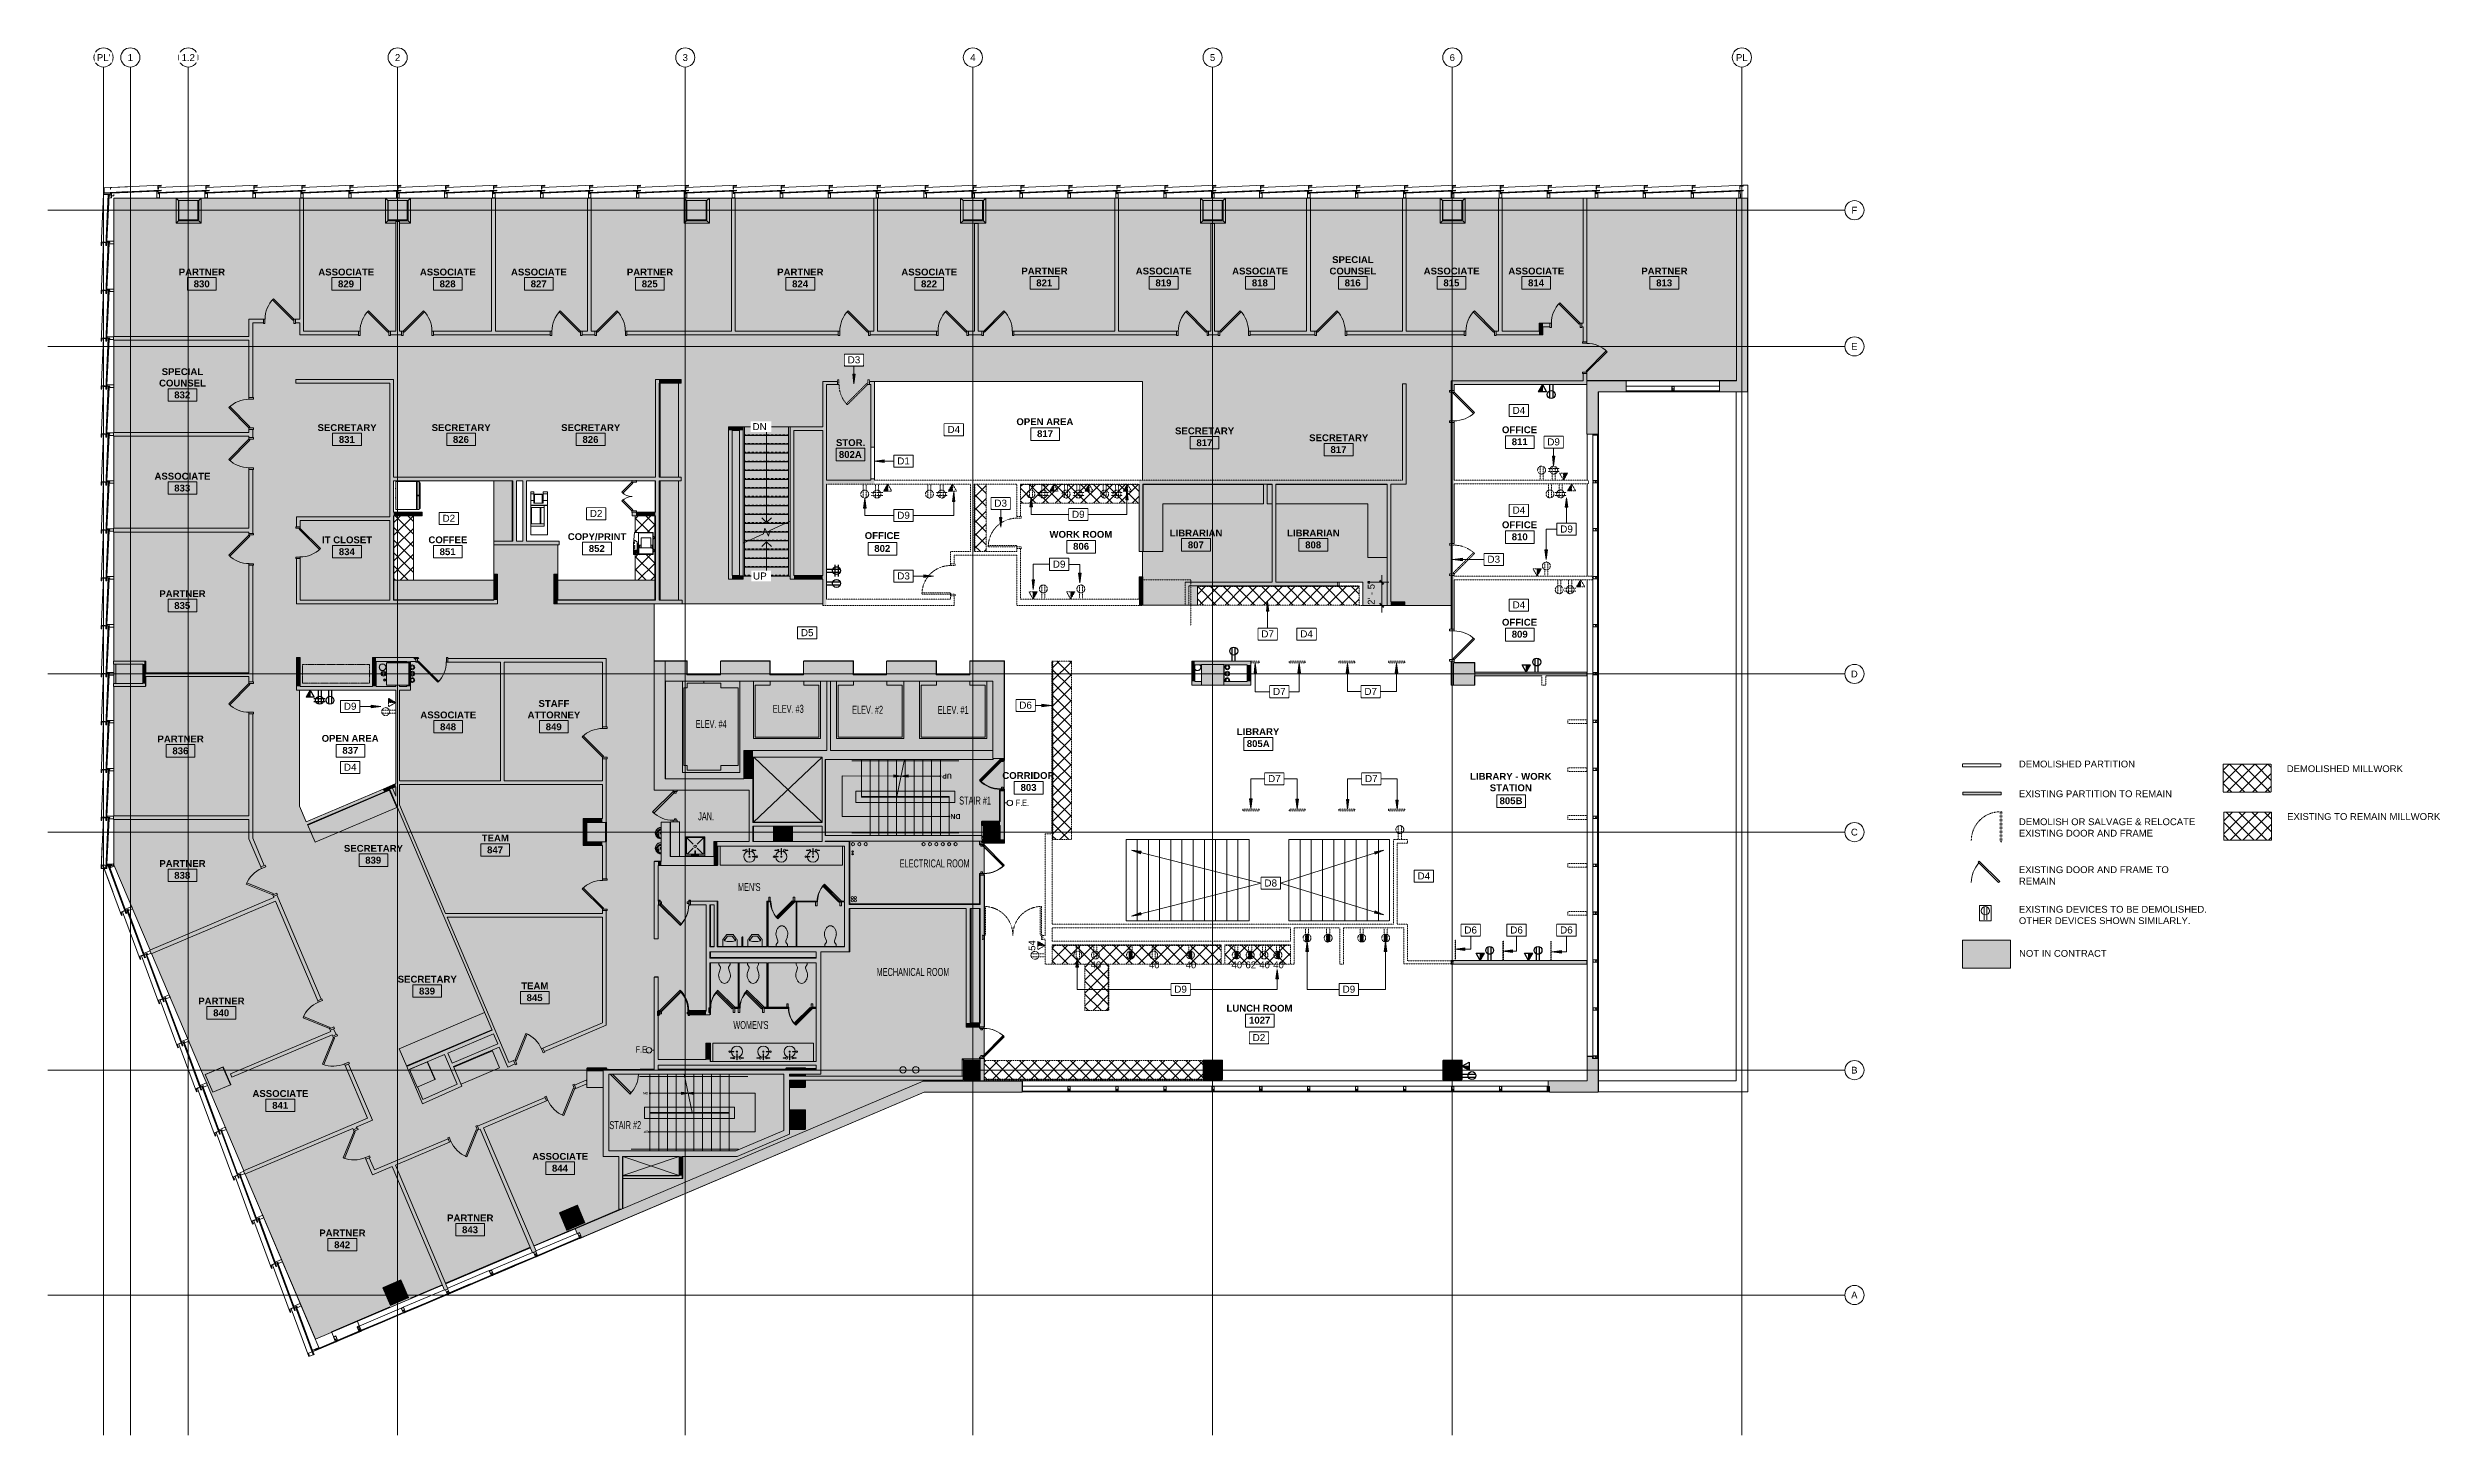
# Model space of a CAD drawing. Header units: inches. Extents: x -203 to 2791, y -968 to 768.
import ezdxf

# ---------------------------------------------------------------- set-up
doc = ezdxf.new("R2010")
doc.units = ezdxf.units.IN
doc.header["$MEASUREMENT"] = 0
for name, pattern in [('Dash 1_16_', [0.125, 0.0625, -0.0625]), ('Demolished', [0.1875, 0.125, -0.0625]), ('Demolished 3_16_', [0.28125, 0.1875, -0.09375]), ('Grid Line 1_2_', [0.875, 0.5, -0.125, 0.125, -0.125]), ('Hidden 1_8_', [0.1875, 0.125, -0.0625]), ('Hidden 3_8_', [0.5625, 0.375, -0.1875]), ('Overhead 1_16_', [0.101562, 0.0625, -0.039062])]:
    doc.linetypes.add(name, pattern=pattern)
for name, color, linetype, lineweight in [('A-Anno-Bldg', 7, 'Continuous', 9), ('A-ANNO-DIMS', 211, 'Continuous', 9), ('A-ANNO-DIMS-96', 211, 'Continuous', 9), ('A-ANNO-KEYN', 231, 'Continuous', 9), ('A-ANNO-NOTE', 131, 'Continuous', 13), ('A-AREA-IDEN', 2, 'Continuous', 9), ('A-Bldg-Patt', 7, 'Continuous', 9), ('A-COLS', 52, 'Continuous', 13), ('A-Cols-Bldg', 7, 'Continuous', 9), ('A-DETL', 90, 'Continuous', 9), ('A-DETL-DEMO', 6, 'Demolished 3_16_', 9), ('A-DETL-GENF', 92, 'Continuous', 9), ('A-DETL-HDLN', 90, 'Hidden 1_8_', 9), ('A-DETL-THIN', 151, 'Continuous', 9), ('A-DOOR', 31, 'Continuous', 13), ('A-Door-Exst', 7, 'Continuous', 9), ('A-DOOR-FRAM', 31, 'Continuous', 20), ('A-Flor-Eqpm', 7, 'Continuous', 9), ('A-Flor-Evtr', 7, 'Continuous', 9), ('A-Flor-Pfix-Exst', 7, 'Continuous', 9), ('A-Flor-Strs-Exst', 7, 'Continuous', 9), ('A-Glaz-Exst', 7, 'Continuous', 9), ('A-WALL', 113, 'Continuous', 13), ('A-Wall-Exst', 7, 'Continuous', 9), ('A-WALL-FULL', 7, 'Continuous', 9), ('A-WALL-PATT', 111, 'Continuous', 13), ('G-ANNO-TEXT', 231, 'Continuous', 9), ('I-WALL', 2, 'Continuous', 13), ('Jenner and Block 8fl_BB_dwg', 8, 'Continuous', 9), ('Q-CASE', 31, 'Continuous', 13), ('Q-SPCQ', 91, 'Continuous', 13), ('S-GRID', 1, 'Continuous', 9), ('S-GRID-IDEN', 1, 'Continuous', 9), ('S-STRS', 31, 'Continuous', 13), ('S-STRS-ANNO', 31, 'Continuous', 9), ('S-STRS-IDEN', 31, 'Continuous', 9), ('S-STRS-MBND', 31, 'Continuous', 13)]:
    doc.layers.add(name, color=color, linetype=linetype, lineweight=lineweight)
doc.styles.add('Arial', font='arial.ttf', dxfattribs={"height": 8.851796})
doc.styles.add('Arial Narrow', font='ARIALN.TTF', dxfattribs={"width": 0.8, "height": 8})
doc.styles.add('Arial Narrow_1', font='ARIALN.TTF', dxfattribs={"width": 0.8, "height": 10})
doc.styles.add('Arial_B', font='arialbd.ttf', dxfattribs={"height": 6.190476})
doc.styles.add('Arial_B_1', font='arialbd.ttf', dxfattribs={"height": 3.095238})
doc.styles.add('Swis721 Lt BT', font='swissl.ttf', dxfattribs={"height": 8.514638})
doc.styles.add('Swis721 Lt BT_B', font='', dxfattribs={"height": 8.583975})
doc.styles.get('Swis721 Lt BT_B').set_extended_font_data('Swis721 Lt BT', bold=True)
doc.dimstyles.new('OTJ_-_3_32__Linear__1_2__Tolerance', dxfattribs={"dimscale": 12, "dimtxt": 9, "dimasz": 0.375, "dimexe": 0.75, "dimexo": 0.5, "dimgap": 0.5, "dimtad": 1, "dimdec": 1, "dimrnd": 0.5, "dimzin": 3, "dimdsep": 46, "dimlunit": 4, "dimtxsty": 'Swis721 Lt BT', "dimblk1": 'OBLIQUE', "dimblk2": 'OBLIQUE', "dimsah": 1, "dimcen": 0.09, "dimdle": 0.75, "dimazin": 0, "dimtfac": 1, "dimtdec": 4, "dimtix": 1, "dimtmove": 0, "dimatfit": 3, "dimfxl": 1, "dimtvp": 1, "dimfrac": 2, "dimtolj": 1, "dimtzin": 0, "dimarcsym": 2})
pattern_1 = [(225, (557.046, 77.105), (8.01223, -8.01223), []), (315, (557.046, 77.105), (8.01223, 8.01223), [])]
pattern_2 = [(45, (-229.669, -77.105), (-8.01223, 8.01223), []), (135, (-229.669, -77.105), (-8.01223, -8.01223), [])]
pattern_3 = [(45, (1565.782, 0), (-8.01223, 8.01223), []), (135, (1565.782, 0), (-8.01223, -8.01223), [])]

msp = doc.modelspace()

# ---------------------------------------------------------------- texts
at = {"layer": 'A-ANNO-NOTE', "color": 7, "linetype": 'Demolished', "lineweight": 9, "insert": (1024.35, -355.3), "char_height": 8.515, "width": 15.12, "attachment_point": 2, "rotation": 90, "line_spacing_factor": 1.00667, "style": 'Swis721 Lt BT'}
msp.add_mtext('54', dxfattribs=at)
at = {"layer": 'A-ANNO-NOTE', "color": 7, "linetype": 'Demolished', "lineweight": 9, "char_height": 8.515, "width": 15.12, "attachment_point": 2, "line_spacing_factor": 1.00667, "style": 'Swis721 Lt BT'}
for s, insert in [('40', (1108.77, -375.26)), ('40', (1181.7, -375.26)), ('40', (1227.7, -375.26)), ('40', (1285.08, -375.26)), ('62', (1302.46, -375.26)), ('40', (1319.84, -375.26)), ('40', (1337.22, -375.26))]:
    msp.add_mtext(s, dxfattribs=dict(at, insert=insert))
at = {"layer": 'A-AREA-IDEN', "char_height": 8.584, "attachment_point": 2, "line_spacing_factor": 0.998538, "style": 'Swis721 Lt BT_B'}
for s, insert, width in [('PARTNER', (-10.2, 492.09), 62.748), ('ASSOCIATE', (170.43, 492.09), 76.032), ('ASSOCIATE', (297.59, 492.09), 76.032), ('ASSOCIATE', (411.58, 492.09), 76.032), ('PARTNER', (550.58, 492.09), 62.748), ('PARTNER', (738.76, 492.09), 62.748), ('ASSOCIATE', (900.1, 492.09), 76.032), ('PARTNER', (1044.32, 493.35), 62.748), ('ASSOCIATE', (1193.51, 493.35), 76.032), ('ASSOCIATE', (1314.17, 493.35), 76.032), ('SPECIAL\\PCOUNSEL', (1430.31, 507.64), 66.204), ('ASSOCIATE', (1553.88, 493.35), 76.032), ('ASSOCIATE', (1659.84, 493.35), 76.032), ('PARTNER', (1820.2, 493.35), 62.748), ('830', (-10.48, 477.27), 23.004), ('829', (170.14, 477.27), 23.004), ('828', (297.3, 477.27), 23.004), ('827', (411.29, 477.27), 23.004), ('825', (550.29, 477.27), 23.004), ('824', (738.47, 477.27), 23.004), ('822', (899.81, 477.27), 23.004), ('821', (1044.03, 478.52), 23.004), ('819', (1193.22, 478.52), 23.004), ('818', (1313.89, 478.52), 23.004), ('816', (1430.02, 478.52), 23.004), ('815', (1553.6, 478.52), 23.004), ('814', (1659.56, 478.52), 23.004), ('813', (1819.91, 478.52), 23.004), ('SPECIAL\\PCOUNSEL', (-34.56, 367.37), 66.204), ('832', (-34.84, 338.26), 23.004), ('SECRETARY', (171.47, 297.32), 79.488), ('831', (171.18, 282.5), 23.004), ('SECRETARY', (314.23, 297.32), 79.488), ('826', (313.95, 282.5), 23.004), ('SECRETARY', (476.38, 297.32), 79.488), ('826', (476.09, 282.5), 23.004), ('STOR.', (801.63, 278.52), 40.5), ('SECRETARY', (1244.73, 293.27), 79.488), ('817', (1244.44, 278.44), 23.004), ('SECRETARY', (1412.56, 284.63), 79.488), ('817', (1412.27, 269.8), 23.004), ('802A', (801.34, 263.69), 31.86), ('ASSOCIATE', (-34.56, 236.5), 76.032), ('833', (-34.84, 221.68), 23.004), ('IT CLOSET', (171.47, 156.83), 68.688), ('COFFEE', (297.59, 156.83), 54.864), ('COPY/PRINT', (484.31, 160.83), 81.324), ('LIBRARIAN', (1234.04, 165.36), 70.092), ('807', (1233.75, 150.53), 23.004), ('LIBRARIAN', (1380.91, 165.36), 70.092), ('808', (1380.62, 150.53), 23.004), ('834', (171.18, 142), 23.004), ('851', (297.3, 142), 23.004), ('852', (484.02, 146), 23.004), ('PARTNER', (-34.56, 89.42), 62.748), ('835', (-34.84, 74.59), 23.004), ('STAFF\\PATTORNEY', (430.37, -48.06), 71.388), ('ASSOCIATE', (298.15, -62.35), 76.032), ('848', (297.87, -77.17), 23.004), ('849', (430.09, -77.17), 23.004), ('PARTNER', (-36.86, -92.42), 62.748), ('836', (-37.14, -107.25), 23.004), ('SECRETARY', (204.48, -229.36), 79.488), ('TEAM', (356.99, -216.47), 36.936), ('847', (356.7, -231.3), 23.004), ('PARTNER', (-34.56, -248.32), 62.748), ('838', (-34.84, -263.15), 23.004), ('839', (204.19, -244.18), 23.004), ('SECRETARY', (271.82, -393.17), 79.488), ('839', (271.53, -408), 23.004), ('TEAM', (406.47, -401.47), 36.936), ('845', (406.18, -416.3), 23.004), ('PARTNER', (14.16, -420.47), 62.748), ('840', (13.88, -435.3), 23.004), ('ASSOCIATE', (88.04, -536.31), 76.032), ('841', (87.76, -551.13), 23.004), ('ASSOCIATE', (438.2, -614.95), 76.032), ('844', (437.92, -629.78), 23.004), ('PARTNER', (165.6, -710.78), 62.748), ('PARTNER', (325.66, -691.97), 62.748), ('843', (325.38, -706.8), 23.004), ('842', (165.31, -725.61), 23.004)]:
    msp.add_mtext(s, dxfattribs=dict(at, insert=insert, width=width))
at = {"layer": 'G-ANNO-TEXT', "color": 7}
for s, insert, char_height, width, attachment_point, line_spacing_factor, style in [('OPEN AREA', (1044.78, 304.73), 8.584, 78.192, 2, 0.998538, 'Swis721 Lt BT_B'), ('817', (1045.03, 289.73), 8.584, 23.004, 2, 0.998538, 'Swis721 Lt BT_B'), ('OFFICE', (1638.86, 294.66), 8.584, 49.572, 2, 0.998538, 'Swis721 Lt BT_B'), ('811', (1639.11, 279.66), 8.584, 23.004, 2, 0.998538, 'Swis721 Lt BT_B'), ('OFFICE', (841.33, 162.18), 8.584, 49.572, 2, 0.998538, 'Swis721 Lt BT_B'), ('WORK ROOM', (1089.9, 163.73), 8.584, 88.344, 2, 0.998538, 'Swis721 Lt BT_B'), ('OFFICE', (1638.86, 175.66), 8.584, 49.572, 2, 0.998538, 'Swis721 Lt BT_B'), ('810', (1639.11, 160.66), 8.584, 23.004, 2, 0.998538, 'Swis721 Lt BT_B'), ('802', (841.33, 146.08), 8.584, 23.004, 2, 0.998538, 'Swis721 Lt BT_B'), ('806', (1090.15, 148.73), 8.584, 23.004, 2, 0.998538, 'Swis721 Lt BT_B'), ('OFFICE', (1638.86, 53.66), 8.584, 49.572, 2, 0.998538, 'Swis721 Lt BT_B'), ('809', (1639.11, 38.66), 8.584, 23.004, 2, 0.998538, 'Swis721 Lt BT_B'), ('LIBRARY', (1311.6, -83.27), 8.584, 55.728, 2, 0.998538, 'Swis721 Lt BT_B'), ('OPEN AREA', (175.32, -91.71), 8.584, 78.192, 2, 0.998538, 'Swis721 Lt BT_B'), ('837', (175.57, -106.71), 8.584, 23.004, 2, 0.998538, 'Swis721 Lt BT_B'), ('805A', (1311.85, -98.27), 8.584, 31.86, 2, 0.998538, 'Swis721 Lt BT_B'), ('CORRIDOR', (1024.15, -138.18), 8.584, 73.224, 2, 0.998538, 'Swis721 Lt BT_B'), ('LIBRARY - WORK\\PSTATION', (1627.94, -139.27), 8.584, 109.944, 2, 0.998538, 'Swis721 Lt BT_B'), ('DEMOLISHED PARTITION', (2263.87, -123.84), 8.5146, 162, 1, 1.00667, 'Swis721 Lt BT'), ('DEMOLISHED MILLWORK', (2599.08, -129.69), 8.5146, 163.836, 1, 1.00667, 'Swis721 Lt BT'), ('803', (1024.4, -153.18), 8.584, 23.004, 2, 0.998538, 'Swis721 Lt BT_B'), ('805B', (1628.19, -169.77), 8.584, 32.184, 2, 0.998538, 'Swis721 Lt BT_B'), ('EXISTING PARTITION TO REMAIN', (2263.87, -161.1), 8.5146, 211.032, 1, 1.00667, 'Swis721 Lt BT'), ('DEMOLISH OR SALVAGE & RELOCATE\\PEXISTING DOOR AND FRAME', (2263.87, -196.12), 8.5146, 246.888, 1, 1.00667, 'Swis721 Lt BT'), ('EXISTING TO REMAIN MILLWORK', (2599.59, -189.57), 8.5146, 212.868, 1, 1.00667, 'Swis721 Lt BT'), ('EXISTING DOOR AND FRAME TO\\PREMAIN', (2263.87, -256.12), 8.5146, 209.736, 1, 1.00667, 'Swis721 Lt BT'), ('EXISTING DEVICES TO BE DEMOLISHED.\\POTHER DEVICES SHOWN SIMILARLY.', (2263.87, -305.65), 8.5146, 261.792, 1, 1.00667, 'Swis721 Lt BT'), ('NOT IN CONTRACT', (2264.08, -360.88), 8.5146, 123.12, 1, 1.00667, 'Swis721 Lt BT'), ('LUNCH ROOM', (1313.42, -429.5), 8.584, 94.608, 2, 0.998538, 'Swis721 Lt BT_B'), ('1027', (1313.67, -444.5), 8.584, 30.672, 2, 0.998538, 'Swis721 Lt BT_B')]:
    msp.add_mtext(s, dxfattribs=dict(at, insert=insert, char_height=char_height, width=width, attachment_point=attachment_point, line_spacing_factor=line_spacing_factor, style=style))

# ---------------------------------------------------------------- blocks, each defined once
blk = doc.blocks.new('Single Flush - OTJ_SOLIDFLUSH_ALUM-5493998-Level 8 Demo')
at = {"layer": 'A-DOOR', "color": 8, "lineweight": 20}
for p, q in [((-7.4, 27.6), (-8.7, 26.4)), ((-8.7, 26.4), (16.7, 1.1)), ((17.9, 2.3), (-7.4, 27.6)), ((16.7, 1.1), (17.9, 2.3))]:
    blk.add_line(p, q, dxfattribs=at)
at = {"layer": 'A-DOOR', "color": 55, "lineweight": 9}
blk.add_arc((17.9, 2.3), 35.8, 135, 180.5, dxfattribs=at)
at = {"layer": 'A-DOOR-FRAM', "color": 8}
for p, q in [((-20, -3.4), (-20, 2.3)), ((-20, 2.3), (-18, 2.3)), ((-18, -3.4), (-18, 2.3)), ((18, -3.4), (18, 2.3)), ((18, 2.3), (20, 2.3)), ((20, -3.4), (20, 2.3)), ((-20, -3.4), (-18, -3.4)), ((18, -3.4), (20, -3.4))]:
    blk.add_line(p, q, dxfattribs=at)
blk = doc.blocks.new('Single Flush - OTJ_SOLIDFLUSH_ALUM-5493996-Level 8 Demo')
at = {"layer": 'A-DOOR', "color": 8, "lineweight": 20}
for p, q in [((-8.7, -26.4), (16.7, -1.1)), ((-7.4, -27.6), (-8.7, -26.4)), ((17.9, -2.3), (-7.4, -27.6)), ((16.7, -1.1), (17.9, -2.3))]:
    blk.add_line(p, q, dxfattribs=at)
at = {"layer": 'A-DOOR', "color": 55, "lineweight": 9}
blk.add_arc((17.9, -2.3), 35.8, 179.5, 225, dxfattribs=at)
at = {"layer": 'A-DOOR-FRAM', "color": 8}
for p, q in [((-20, 3.4), (-20, -2.3)), ((-20, 3.4), (-18, 3.4)), ((-18, 3.4), (-18, -2.3)), ((18, 3.4), (18, -2.3)), ((18, 3.4), (20, 3.4)), ((20, 3.4), (20, -2.3)), ((-20, -2.3), (-18, -2.3)), ((18, -2.3), (20, -2.3))]:
    blk.add_line(p, q, dxfattribs=at)
blk = doc.blocks.new('Single Flush - OTJ_SOLIDFLUSH_ALUM-5611425-Level 8 Demo')
at = {"layer": 'A-DOOR', "color": 8, "lineweight": 20}
for p, q in [((-8.7, -26), (16.7, -0.6)), ((-7.4, -27.2), (-8.7, -26)), ((17.9, -1.9), (-7.4, -27.2)), ((16.7, -0.6), (17.9, -1.9))]:
    blk.add_line(p, q, dxfattribs=at)
at = {"layer": 'A-DOOR', "color": 55, "lineweight": 9}
blk.add_arc((17.9, -1.9), 35.8, 179.5, 225, dxfattribs=at)
at = {"layer": 'A-DOOR-FRAM', "color": 8}
for p, q in [((-20, 3.9), (-20, -1.9)), ((-20, 3.9), (-18, 3.9)), ((-18, 3.9), (-18, -1.9)), ((18, 3.9), (18, -1.9)), ((18, 3.9), (20, 3.9)), ((20, 3.9), (20, -1.9)), ((-20, -1.9), (-18, -1.9)), ((18, -1.9), (20, -1.9))]:
    blk.add_line(p, q, dxfattribs=at)
blk = doc.blocks.new('Single Flush - OTJ_SOLIDFLUSH_ALUM-5611433-Level 8 Demo')
at = {"layer": 'A-DOOR', "color": 250, "linetype": 'Demolished', "lineweight": 20}
for p, q in [((-7.4, 27.2), (-8.7, 26)), ((-8.7, 26), (16.7, 0.6)), ((17.9, 1.9), (-7.4, 27.2)), ((16.7, 0.6), (17.9, 1.9))]:
    blk.add_line(p, q, dxfattribs=at)
at = {"layer": 'A-DOOR', "color": 7, "linetype": 'Demolished', "lineweight": 9}
blk.add_arc((17.9, 1.9), 35.8, 135, 180.5, dxfattribs=at)
at = {"layer": 'A-DOOR-FRAM', "color": 250, "linetype": 'Demolished'}
for p, q in [((-20, -3.9), (-20, 1.9)), ((-20, 1.9), (-18, 1.9)), ((-18, -3.9), (-18, 1.9)), ((18, -3.9), (18, 1.9)), ((18, 1.9), (20, 1.9)), ((20, -3.9), (20, 1.9)), ((-20, -3.9), (-18, -3.9)), ((18, -3.9), (20, -3.9))]:
    blk.add_line(p, q, dxfattribs=at)
blk = doc.blocks.new('Single Flush - OTJ_SOLIDFLUSH_ALUM-5610241-Level 8 Demo')
at = {"layer": 'A-DOOR', "color": 8, "lineweight": 20}
for p, q in [((-7.4, 27.2), (-8.7, 26)), ((-8.7, 26), (16.7, 0.6)), ((17.9, 1.9), (-7.4, 27.2)), ((16.7, 0.6), (17.9, 1.9))]:
    blk.add_line(p, q, dxfattribs=at)
at = {"layer": 'A-DOOR', "color": 55, "lineweight": 9}
blk.add_arc((17.9, 1.9), 35.8, 135, 180.5, dxfattribs=at)
at = {"layer": 'A-DOOR-FRAM', "color": 8}
for p, q in [((-20, -3.9), (-20, 1.9)), ((-20, 1.9), (-18, 1.9)), ((-18, -3.9), (-18, 1.9)), ((18, -3.9), (18, 1.9)), ((18, 1.9), (20, 1.9)), ((20, -3.9), (20, 1.9)), ((-20, -3.9), (-18, -3.9)), ((18, -3.9), (20, -3.9))]:
    blk.add_line(p, q, dxfattribs=at)
blk = doc.blocks.new('Single Flush - OTJ_SOLIDFLUSH_ALUM-5316411-Level 8 Demo')
at = {"layer": 'A-DOOR', "color": 250, "linetype": 'Demolished', "lineweight": 20}
for p, q in [((-8.7, -26), (16.7, -0.6)), ((-7.4, -27.2), (-8.7, -26)), ((17.9, -1.9), (-7.4, -27.2)), ((16.7, -0.6), (17.9, -1.9))]:
    blk.add_line(p, q, dxfattribs=at)
at = {"layer": 'A-DOOR', "color": 7, "linetype": 'Demolished', "lineweight": 9}
blk.add_arc((17.9, -1.9), 35.8, 179.5, 225, dxfattribs=at)
at = {"layer": 'A-DOOR-FRAM', "color": 250, "linetype": 'Demolished'}
for p, q in [((-20, 3.9), (-20, -1.9)), ((-20, 3.9), (-18, 3.9)), ((-18, 3.9), (-18, -1.9)), ((18, 3.9), (18, -1.9)), ((18, 3.9), (20, 3.9)), ((20, 3.9), (20, -1.9)), ((-20, -1.9), (-18, -1.9)), ((18, -1.9), (20, -1.9))]:
    blk.add_line(p, q, dxfattribs=at)
blk = doc.blocks.new('Double Flush - Int-F-WDMF-36_ x 84_-5494796-Level 8 Demo')
at = {"layer": 'A-DOOR', "color": 8, "lineweight": 20}
for p, q in [((-17.9, 2.8), (-5.3, 15.4)), ((-16.7, 1.6), (-17.9, 2.8)), ((-4.1, 14.2), (-16.7, 1.6)), ((-5.3, 15.4), (-4.1, 14.2)), ((5.3, 15.4), (4.1, 14.2)), ((4.1, 14.2), (16.7, 1.6)), ((17.9, 2.8), (5.3, 15.4)), ((16.7, 1.6), (17.9, 2.8))]:
    blk.add_line(p, q, dxfattribs=at)
at = {"layer": 'A-DOOR', "color": 55, "lineweight": 9}
for centre, start, end in [((-17.9, 2.8), 359.5, 45), ((17.9, 2.8), 135, 180.5)]:
    blk.add_arc(centre, 17.8, start, end, dxfattribs=at)
at = {"layer": 'A-DOOR-FRAM', "color": 8}
for p, q in [((-20, 2.8), (-18, 2.8)), ((-20, 2.8), (-20, 2.3)), ((-20, 2.3), (-19.5, 2.3)), ((-19.5, -2.3), (-19.5, 2.3)), ((-18, -2.8), (-18, 2.8)), ((18, -2.8), (18, 2.8)), ((18, 2.8), (20, 2.8)), ((19.5, 2.3), (20, 2.3)), ((19.5, -2.3), (19.5, 2.3)), ((20, 2.8), (20, 2.3)), ((-20, -2.3), (-19.5, -2.3)), ((-20, -2.8), (-20, -2.3)), ((-20, -2.8), (-18, -2.8)), ((18, -2.8), (20, -2.8)), ((19.5, -2.3), (20, -2.3)), ((20, -2.8), (20, -2.3))]:
    blk.add_line(p, q, dxfattribs=at)
blk = doc.blocks.new('Double Flush w-Full Lite - Int-FG-WDMF-72_ x 84_-5069260-Level 8 Demo')
at = {"layer": 'A-DOOR', "color": 250, "linetype": 'Demolished', "lineweight": 20}
for p, q in [((-35.90625, 38.625), (-34.15625, 38.625)), ((-35.90625, 2.8125), (-35.90625, 38.625)), ((-34.15625, 38.625), (-34.15625, 2.8125)), ((34.15625, 38.625), (34.15625, 2.8125)), ((35.90625, 38.625), (34.15625, 38.625)), ((35.90625, 2.8125), (35.90625, 38.625)), ((-34.15625, 2.8125), (-35.90625, 2.8125)), ((34.15625, 2.8125), (35.90625, 2.8125))]:
    blk.add_line(p, q, dxfattribs=at)
at = {"layer": 'A-DOOR', "color": 7, "linetype": 'Demolished', "lineweight": 9}
for centre, start, end in [((-35.90625, 2.8125), 359.5, 90), ((35.90625, 2.8125), 90, 180.5)]:
    blk.add_arc(centre, 35.8125, start, end, dxfattribs=at)
at = {"layer": 'A-DOOR-FRAM', "color": 250, "linetype": 'Demolished'}
for p, q in [((-38, 2.8125), (-36, 2.8125)), ((-38, 2.8125), (-38, 2.3125)), ((-38, 2.3125), (-37.5, 2.3125)), ((-37.5, -2.3125), (-37.5, 2.3125)), ((-36, -2.8125), (-36, 2.8125)), ((36.000004, -2.8125), (36.000004, 2.8125)), ((36.000004, 2.8125), (38.000004, 2.8125)), ((37.500004, 2.3125), (38.000004, 2.3125)), ((37.500004, -2.3125), (37.500004, 2.3125)), ((38.000004, 2.8125), (38.000004, 2.3125)), ((-38, -2.3125), (-37.5, -2.3125)), ((-38, -2.8125), (-38, -2.3125)), ((-38, -2.8125), (-36, -2.8125)), ((36.000004, -2.8125), (38.000004, -2.8125)), ((37.500004, -2.3125), (38.000004, -2.3125)), ((38.000004, -2.8125), (38.000004, -2.3125))]:
    blk.add_line(p, q, dxfattribs=at)
blk = doc.blocks.new('C-L SHAPE COUNTER TOP - C-L SHAPE COUNTER TOP-5684088-Level 8 Demo')
at = {"layer": 'Q-CASE', "lineweight": 9}
h = blk.add_hatch(dxfattribs=at)
h.set_pattern_fill('FP_1', color=55, style=0, pattern_type=2)
h.set_pattern_definition(pattern_1)
h.paths.add_polyline_path([(0.4, -25), (0, -25), (0, -105.3), (0.5, -105.3), (0.5, -25)], flags=0)
h = blk.add_hatch(dxfattribs=at)
h.set_pattern_fill('FP_1', color=55, style=0, pattern_type=2)
h.set_pattern_definition(pattern_1)
h.paths.add_polyline_path([(25, -25), (0.5, -25), (0.5, -105.3), (25, -105.3), (25, -84.6), (2.3, -84.5), (2.3, -57), (18.6, -57), (19.1, -56.9), (19.8, -56.9), (20.6, -57), (25, -57), (25, -56.2)], flags=0)
at = {"layer": 'Q-CASE', "color": 55, "lineweight": 9}
for p, q in [((0, 0), (0, -105.3)), ((0.5, -105.3), (0.5, -0.5)), ((0.5, -0.5), (122, -0.5)), ((25, -57), (25, -25)), ((25, -25), (122, -25)), ((25, -105.3), (25, -84.6))]:
    blk.add_line(p, q, dxfattribs=at)
blk = doc.blocks.new('C-L SHAPE COUNTER TOP - C-L SHAPE COUNTER TOP-5056105-Level 8 Demo')
at = {"layer": 'Q-CASE', "lineweight": 9}
h = blk.add_hatch(dxfattribs=at)
h.set_pattern_fill('FP_2', color=55, style=0, pattern_type=2)
h.set_pattern_definition(pattern_2)
h.paths.add_polyline_path([(0.5, 25), (0.5, 105.6), (0, 105.6), (0, 25), (0.4, 25)], flags=0)
h = blk.add_hatch(dxfattribs=at)
h.set_pattern_fill('FP_2', color=55, style=0, pattern_type=2)
h.set_pattern_definition(pattern_2)
h.paths.add_polyline_path([(0.5, 25), (25, 25), (25, 105.6), (0.5, 105.6), (0.5, 99.6)], flags=0)
at = {"layer": 'Q-CASE', "color": 55, "lineweight": 9}
for p, q in [((0.5, 0.5), (0.5, 105.6)), ((25, 25), (25, 105.6)), ((125.3, 0.5), (0.5, 0.5)), ((125.3, 25), (25, 25))]:
    blk.add_line(p, q, dxfattribs=at)
blk = doc.blocks.new('A-Refrigerator - A-Refrigerator-4739113-Level 8 Demo')
at = {"layer": 'Q-SPCQ', "color": 55, "lineweight": 9}
for p, q in [((17.5, 13.7), (-17.5, 13.7)), ((-17.5, 13.7), (-17.5, -12)), ((-3.2, 14), (-3.2, 13.7)), ((-3.2, 14), (-3.2, 14)), ((-3.2, 14), (-2.2, 14)), ((-2.2, 13.7), (-2.2, 14)), ((-2.2, 14), (-2.2, 14)), ((8.4, 14), (8.4, 13.7)), ((8.4, 14), (8.4, 14)), ((8.4, 14), (9.4, 14)), ((9.4, 13.7), (9.4, 14)), ((9.4, 14), (9.4, 14)), ((17.5, -12), (17.5, 13.7)), ((-17.5, -12), (17.5, -12)), ((-0.4, -12.2), (-17.5, -12.2)), ((-17.5, -12.2), (-17.5, -12.3)), ((-17.5, -12.3), (-0.4, -12.3)), ((-17.5, -14), (-17.5, -12.3)), ((-0.4, -14), (-17.5, -14)), ((-17.5, -14), (-17.5, -15.2)), ((-17.5, -15.2), (-17, -15.8)), ((-17, -15.8), (-0.4, -15.8)), ((-2.4, -16.1), (-16, -16.1)), ((-16, -16.9), (-16, -16.1)), ((-16, -16.9), (16, -16.9)), ((-14.2, -15.8), (-14.2, -16.1)), ((-14.2, -15.8), (-14.2, -16.5)), ((-13.8, -16.1), (-13.8, -15.8)), ((-13.8, -16.5), (-13.8, -15.8)), ((-2.4, -15.8), (-2.4, -16.2)), ((-2.4, -15.8), (-2.4, -16.2)), ((-2, -16.2), (-2, -15.8)), ((-2, -16.2), (-2, -15.8)), ((2, -16.1), (-2, -16.1)), ((-0.4, -12.3), (-0.4, -12.2)), ((17.5, -12.2), (-0.4, -12.2)), ((-0.4, -12.3), (-0.4, -14)), ((-0.4, -15.8), (-0.4, -14)), ((-0.4, -15.8), (0.4, -15.8)), ((0.4, -12.3), (17.5, -12.3)), ((0.4, -14), (0.4, -12.3)), ((17.5, -14), (0.4, -14)), ((0.4, -14), (0.4, -15.8)), ((0.4, -15.8), (16.9, -15.8)), ((2, -15.8), (2, -16.2)), ((2, -15.8), (2, -16.2)), ((2.4, -16.2), (2.4, -15.8)), ((2.4, -16.2), (2.4, -15.8)), ((16, -16.1), (2.4, -16.1)), ((13.8, -15.8), (13.8, -16.1)), ((13.8, -15.8), (13.8, -16.5)), ((14.2, -16.1), (14.2, -15.8)), ((14.2, -16.5), (14.2, -15.8)), ((16, -16.1), (16, -16.9)), ((16.9, -15.8), (17.5, -15.1)), ((17.5, -12.3), (17.5, -12.2)), ((17.5, -12.3), (17.5, -14)), ((17.5, -15.1), (17.5, -14))]:
    blk.add_line(p, q, dxfattribs=at)
for centre, start, end in [((-2.2, -16.5), 90, 270), ((-2.2, -16.5), 270, 90), ((2.3, -16.5), 90, 270), ((2.3, -16.5), 270, 90)]:
    blk.add_arc(centre, 0.375, start, end, dxfattribs=at)
blk = doc.blocks.new('A-Copier-Floor - A-Copier-Floor-5454699-Level 8 Demo')
at = {"layer": 'Q-SPCQ', "color": 55, "lineweight": 9}
for p, q in [((-30.1, 9.5), (-27.5, 9.5)), ((-30.1, 9.5), (-30.1, 4)), ((-30.1, 4), (-27.5, 4)), ((-27.5, 9.5), (-19.5, 9.5)), ((-27.5, 9.5), (-27.5, 4)), ((-27.5, 4), (-19.5, 4)), ((-27.3, 2.8), (-26.8, 2.8)), ((-27.3, 2.8), (-27.3, -6.6)), ((-26.8, 2.8), (-16.1, 2.8)), ((-26.8, -6.6), (-26.8, 2.8)), ((-19.5, 9.5), (-13.5, 9.5)), ((-19.5, 9.5), (-19.5, 4)), ((-19.5, 4), (-16.1, 4)), ((-16.1, 4), (-16.1, -7.5)), ((-13.5, 9.5), (-13.5, -11.5)), ((-13.3, 7.5), (-13.3, 5.5)), ((-13.3, 7.5), (-13.1, 7.5)), ((-13.1, 5.5), (-13.3, 5.5)), ((23.6, 9.5), (-13.1, 9.5)), ((-13.1, 9.5), (-13.1, 5.5)), ((-10.5, 5.5), (-13.1, 5.5)), ((-13.1, 5.5), (-13.1, -11.5)), ((-10.5, -10.7), (-10.5, 5.5)), ((-10.5, 5.5), (9.8, 5.5)), ((9.8, 1), (-10.5, 1)), ((-10.5, 1), (-10.5, 0.4)), ((-10.5, 0.4), (9.8, 0.4)), ((12.9, 5.5), (9.8, 5.5)), ((9.8, 5.5), (9.8, -10.7)), ((9.8, 0.4), (9.8, 1)), ((12.9, -11.5), (12.9, 5.5)), ((23.6, -11.5), (23.6, 9.5)), ((-27.5, -7.5), (-30.1, -7.5)), ((-30.1, -7.5), (-30.1, -11.5)), ((-27.5, -11.5), (-30.1, -11.5)), ((-19.5, -7.5), (-27.5, -7.5)), ((-27.5, -7.5), (-27.5, -11.5)), ((-19.5, -11.5), (-27.5, -11.5)), ((-26.8, -6.6), (-27.3, -6.6)), ((-16.1, -6.6), (-26.8, -6.6)), ((-16.1, -7.5), (-19.5, -7.5)), ((-19.5, -7.5), (-19.5, -11.5)), ((-13.5, -11.5), (-19.5, -11.5)), ((-13.3, -8.5), (-13.3, -10.5)), ((-13.3, -8.5), (-13.1, -8.5)), ((-13.1, -10.5), (-13.3, -10.5)), ((-13.1, -11.5), (12.9, -11.5)), ((9.8, -10.7), (-10.5, -10.7)), ((12.9, -11.5), (23.6, -11.5))]:
    blk.add_line(p, q, dxfattribs=at)
blk = doc.blocks.new('A-Printer - Printer-4745960-Level 8 Demo')
at = {"layer": 'Q-SPCQ', "color": 55, "lineweight": 9}
for p, q in [((-13.9, 11.8), (-13.9, 10.8)), ((-13.9, -4), (-13.9, 11.8)), ((-13.9, 10.8), (-13.9, -6.9)), ((-13.8, 11.8), (13.7, 11.8)), ((-13.8, 11.8), (-13.5, 11.4)), ((-13.8, -6.9), (-13.8, 11.8)), ((13.3, 11.4), (-13.5, 11.4)), ((-13.5, 11.4), (-13.5, -6.5)), ((-7.3, 8.6), (-7.3, -3.5)), ((1.8, 10.5), (1.8, 8.6)), ((2.1, 8.8), (2.4, 8.8)), ((2.4, 8.6), (2.1, 8.6)), ((2.4, 8.6), (2.4, 8.8)), ((5.4, 11.1), (5.4, 11.4)), ((5.4, 11.4), (13.3, 11.4)), ((5.4, -6.2), (5.4, 11.1)), ((13.3, 11.4), (12.6, 11.1)), ((12.6, 11.1), (12.6, -6.2)), ((12.6, -6.2), (12.6, 11.1)), ((13.3, 11.4), (13.7, 11.8)), ((13.3, 11.4), (13.3, -6.5)), ((13.3, -6.5), (13.3, 11.4)), ((13.7, 11.8), (13.7, -6.9)), ((-13.9, -4), (-13.9, -6.9)), ((-13.9, -11.9), (-13.9, -6.9)), ((-0.1, -13), (-13.9, -11.9)), ((-13.8, -6.9), (-13.5, -6.5)), ((13.7, -6.9), (-13.8, -6.9)), ((-13.5, -6.5), (13.3, -6.5)), ((-2.1, -8.3), (-4.5, -11.9)), ((-4.5, -11.9), (0.4, -12.8)), ((13.5, -8.3), (-2.1, -8.3)), ((-0.1, -6.9), (-0.1, -8.3)), ((-0.1, -8.3), (-0.1, -6.9)), ((-0.1, -12.7), (-0.1, -13)), ((-0.1, -13), (-0.1, -12.7)), ((-0.1, -13), (13.7, -13)), ((0.4, -12.8), (13.5, -12.8)), ((1.8, -3.5), (1.8, -5.5)), ((2.1, -3.5), (2.4, -3.5)), ((2.4, -3.7), (2.1, -3.7)), ((2.4, -3.5), (2.4, -3.7)), ((5.4, -6.5), (5.4, -6.2)), ((13.3, -6.5), (5.4, -6.5)), ((8.9, -8.9), (8.2, -8.9)), ((8.2, -8.9), (8.2, -9.5)), ((8.2, -9.5), (8.9, -9.5)), ((8.9, -9.8), (8.2, -9.8)), ((8.2, -9.8), (8.2, -10.5)), ((8.2, -10.5), (8.9, -10.5)), ((8.9, -10.8), (8.2, -10.8)), ((8.2, -10.8), (8.2, -11.5)), ((8.2, -11.5), (8.9, -11.5)), ((8.9, -11.7), (8.2, -11.7)), ((8.2, -11.7), (8.2, -12.4)), ((8.2, -12.4), (8.9, -12.4)), ((8.9, -9.5), (8.9, -8.9)), ((8.9, -10.5), (8.9, -9.8)), ((8.9, -11.5), (8.9, -10.8)), ((8.9, -12.4), (8.9, -11.7)), ((9.9, -8.9), (9.2, -8.9)), ((9.2, -8.9), (9.2, -9.5)), ((9.2, -9.5), (9.9, -9.5)), ((9.9, -9.8), (9.2, -9.8)), ((9.2, -9.8), (9.2, -10.5)), ((9.2, -10.5), (9.9, -10.5)), ((9.9, -10.8), (9.2, -10.8)), ((9.2, -10.8), (9.2, -11.5)), ((9.2, -11.5), (9.9, -11.5)), ((9.9, -11.7), (9.2, -11.7)), ((9.2, -11.7), (9.2, -12.4)), ((9.2, -12.4), (9.9, -12.4)), ((9.9, -9.5), (9.9, -8.9)), ((9.9, -10.5), (9.9, -9.8)), ((9.9, -11.5), (9.9, -10.8)), ((9.9, -12.4), (9.9, -11.7)), ((10.9, -8.9), (10.3, -8.9)), ((10.3, -8.9), (10.3, -9.5)), ((10.3, -9.5), (10.9, -9.5)), ((10.9, -9.8), (10.3, -9.8)), ((10.3, -9.8), (10.3, -10.5)), ((10.3, -10.5), (10.9, -10.5)), ((10.9, -10.8), (10.3, -10.8)), ((10.3, -10.8), (10.3, -11.5)), ((10.3, -11.5), (10.9, -11.5)), ((10.9, -11.7), (10.3, -11.7)), ((10.3, -11.7), (10.3, -12.4)), ((10.3, -12.4), (10.9, -12.4)), ((10.9, -9.5), (10.9, -8.9)), ((10.9, -10.5), (10.9, -9.8)), ((10.9, -11.5), (10.9, -10.8)), ((10.9, -12.4), (10.9, -11.7)), ((13.1, -8.7), (12.5, -8.7)), ((12.5, -8.7), (12.5, -9.3)), ((12.5, -9.3), (13.1, -9.3)), ((13.3, -6.5), (12.6, -6.2)), ((13.1, -9.3), (13.1, -8.7)), ((13.7, -6.9), (13.3, -6.5)), ((13.5, -12.8), (13.5, -8.3)), ((13.7, -6.9), (13.7, -13))]:
    blk.add_line(p, q, dxfattribs=at)
at = {"layer": 'Q-SPCQ', "color": 55, "lineweight": 9, "flags": 128}
for points in [[(-1.4, -11.9), (-1.4, -11.9), (-1.5, -11.8), (-1.5, -11.8), (-1.5, -11.8), (-1.5, -11.8), (-1.6, -11.8), (-1.6, -11.8), (-1.7, -11.8), (-1.7, -11.8), (-1.7, -11.8), (-1.8, -11.8), (-1.8, -11.8), (-1.8, -11.8), (-1.9, -11.8), (-1.9, -11.8), (-1.9, -11.9), (-1.9, -11.9)], [(-1.9, -11.9), (-1.9, -11.9), (-1.9, -11.9), (-1.9, -11.9), (-1.8, -12), (-1.8, -12), (-1.8, -12), (-1.7, -12), (-1.7, -12), (-1.7, -12), (-1.6, -12), (-1.6, -12), (-1.5, -12), (-1.5, -12), (-1.5, -11.9), (-1.5, -11.9), (-1.4, -11.9), (-1.4, -11.9)], [(-0.2, -11.9), (-0.2, -11.9), (-0.2, -11.8), (-0.2, -11.8), (-0.2, -11.8), (-0.3, -11.8), (-0.3, -11.8), (-0.3, -11.8), (-0.4, -11.8), (-0.4, -11.8), (-0.5, -11.8), (-0.5, -11.8), (-0.5, -11.8), (-0.6, -11.8), (-0.6, -11.8), (-0.6, -11.8), (-0.6, -11.9), (-0.6, -11.9)], [(-0.6, -11.9), (-0.6, -11.9), (-0.6, -11.9), (-0.6, -11.9), (-0.6, -12), (-0.5, -12), (-0.5, -12), (-0.5, -12), (-0.4, -12), (-0.4, -12), (-0.3, -12), (-0.3, -12), (-0.3, -12), (-0.2, -12), (-0.2, -11.9), (-0.2, -11.9), (-0.2, -11.9), (-0.2, -11.9)], [(2.8, -11.2), (2.8, -11.2), (2.8, -11.2), (2.8, -11.1), (2.7, -11.1), (2.7, -11.1), (2.7, -11.1), (2.6, -11.1), (2.6, -11.1), (2.6, -11.1), (2.5, -11.1), (2.5, -11.1), (2.4, -11.1), (2.4, -11.1), (2.4, -11.1), (2.4, -11.2), (2.3, -11.2), (2.3, -11.2)], [(2.3, -11.2), (2.3, -11.2), (2.4, -11.2), (2.4, -11.3), (2.4, -11.3), (2.4, -11.3), (2.5, -11.3), (2.5, -11.3), (2.6, -11.3), (2.6, -11.3), (2.6, -11.3), (2.7, -11.3), (2.7, -11.3), (2.7, -11.3), (2.8, -11.3), (2.8, -11.2), (2.8, -11.2), (2.8, -11.2)], [(2.8, -11.9), (2.8, -11.9), (2.8, -11.8), (2.8, -11.8), (2.7, -11.8), (2.7, -11.8), (2.7, -11.8), (2.6, -11.8), (2.6, -11.8), (2.6, -11.8), (2.5, -11.8), (2.5, -11.8), (2.4, -11.8), (2.4, -11.8), (2.4, -11.8), (2.4, -11.8), (2.3, -11.9), (2.3, -11.9)], [(2.3, -11.9), (2.3, -11.9), (2.4, -11.9), (2.4, -11.9), (2.4, -12), (2.4, -12), (2.5, -12), (2.5, -12), (2.6, -12), (2.6, -12), (2.6, -12), (2.7, -12), (2.7, -12), (2.7, -12), (2.8, -11.9), (2.8, -11.9), (2.8, -11.9), (2.8, -11.9)], [(4.1, -11.2), (4.1, -11.2), (4.1, -11.2), (4, -11.1), (4, -11.1), (4, -11.1), (3.9, -11.1), (3.9, -11.1), (3.9, -11.1), (3.8, -11.1), (3.8, -11.1), (3.7, -11.1), (3.7, -11.1), (3.7, -11.1), (3.6, -11.1), (3.6, -11.2), (3.6, -11.2), (3.6, -11.2)], [(3.6, -11.2), (3.6, -11.2), (3.6, -11.2), (3.6, -11.3), (3.7, -11.3), (3.7, -11.3), (3.7, -11.3), (3.8, -11.3), (3.8, -11.3), (3.9, -11.3), (3.9, -11.3), (3.9, -11.3), (4, -11.3), (4, -11.3), (4, -11.3), (4.1, -11.2), (4.1, -11.2), (4.1, -11.2)], [(4.1, -11.9), (4.1, -11.9), (4.1, -11.8), (4, -11.8), (4, -11.8), (4, -11.8), (3.9, -11.8), (3.9, -11.8), (3.9, -11.8), (3.8, -11.8), (3.8, -11.8), (3.7, -11.8), (3.7, -11.8), (3.7, -11.8), (3.6, -11.8), (3.6, -11.8), (3.6, -11.9), (3.6, -11.9)], [(3.6, -11.9), (3.6, -11.9), (3.6, -11.9), (3.6, -11.9), (3.7, -12), (3.7, -12), (3.7, -12), (3.8, -12), (3.8, -12), (3.9, -12), (3.9, -12), (3.9, -12), (4, -12), (4, -12), (4, -11.9), (4.1, -11.9), (4.1, -11.9), (4.1, -11.9)], [(5.3, -11.2), (5.3, -11.2), (5.3, -11.2), (5.3, -11.1), (5.3, -11.1), (5.2, -11.1), (5.2, -11.1), (5.2, -11.1), (5.1, -11.1), (5.1, -11.1), (5, -11.1), (5, -11.1), (5, -11.1), (4.9, -11.1), (4.9, -11.1), (4.9, -11.2), (4.9, -11.2), (4.9, -11.2)], [(4.9, -11.2), (4.9, -11.2), (4.9, -11.2), (4.9, -11.3), (4.9, -11.3), (5, -11.3), (5, -11.3), (5, -11.3), (5.1, -11.3), (5.1, -11.3), (5.2, -11.3), (5.2, -11.3), (5.2, -11.3), (5.3, -11.3), (5.3, -11.3), (5.3, -11.2), (5.3, -11.2), (5.3, -11.2)], [(5.3, -11.9), (5.3, -11.9), (5.3, -11.8), (5.3, -11.8), (5.3, -11.8), (5.2, -11.8), (5.2, -11.8), (5.2, -11.8), (5.1, -11.8), (5.1, -11.8), (5, -11.8), (5, -11.8), (5, -11.8), (4.9, -11.8), (4.9, -11.8), (4.9, -11.8), (4.9, -11.9), (4.9, -11.9)], [(4.9, -11.9), (4.9, -11.9), (4.9, -11.9), (4.9, -11.9), (4.9, -12), (5, -12), (5, -12), (5, -12), (5.1, -12), (5.1, -12), (5.2, -12), (5.2, -12), (5.2, -12), (5.3, -12), (5.3, -11.9), (5.3, -11.9), (5.3, -11.9), (5.3, -11.9)], [(6.6, -11.2), (6.6, -11.2), (6.6, -11.2), (6.6, -11.1), (6.5, -11.1), (6.5, -11.1), (6.5, -11.1), (6.4, -11.1), (6.4, -11.1), (6.3, -11.1), (6.3, -11.1), (6.3, -11.1), (6.2, -11.1), (6.2, -11.1), (6.2, -11.1), (6.1, -11.2), (6.1, -11.2), (6.1, -11.2)], [(6.1, -11.2), (6.1, -11.2), (6.1, -11.2), (6.2, -11.3), (6.2, -11.3), (6.2, -11.3), (6.3, -11.3), (6.3, -11.3), (6.3, -11.3), (6.4, -11.3), (6.4, -11.3), (6.5, -11.3), (6.5, -11.3), (6.5, -11.3), (6.6, -11.3), (6.6, -11.2), (6.6, -11.2), (6.6, -11.2)], [(6.6, -11.9), (6.6, -11.9), (6.6, -11.8), (6.6, -11.8), (6.5, -11.8), (6.5, -11.8), (6.5, -11.8), (6.4, -11.8), (6.4, -11.8), (6.3, -11.8), (6.3, -11.8), (6.3, -11.8), (6.2, -11.8), (6.2, -11.8), (6.2, -11.8), (6.1, -11.8), (6.1, -11.9), (6.1, -11.9)], [(6.1, -11.9), (6.1, -11.9), (6.1, -11.9), (6.2, -11.9), (6.2, -12), (6.2, -12), (6.3, -12), (6.3, -12), (6.3, -12), (6.4, -12), (6.4, -12), (6.5, -12), (6.5, -12), (6.5, -12), (6.6, -11.9), (6.6, -11.9), (6.6, -11.9), (6.6, -11.9)]]:
    blk.add_lwpolyline(points, dxfattribs=at)
at = {"layer": 'Q-SPCQ', "color": 55, "lineweight": 9}
for centre, radius, start, end in [((12.7, -12), 0.596, 90, 270), ((12.7, -10.4), 0.394, 90, 270), ((12.7, -10.4), 0.394, 270, 90), ((12.7, -12), 0.596, 270, 90)]:
    blk.add_arc(centre, radius, start, end, dxfattribs=at)
for points, knots in [([(-7.3, 8.6), (-7.3, 8.6), (-7.3, 8.6), (-7.2, 8.6), (-6.8, 8.6), (-4.3, 8.6), (-1.2, 8.6), (1.9, 8.6)], [-0.5869714, -0.5869714, -0.5869714, -0.5869714, -0.5812053, -0.5538639, -0.4560331, -0.284772, -0.0302264, -0.0302264, -0.0302264, -0.0302264]), ([(1.8, 10.5), (1.8, 10.5), (2, 10.5), (4.5, 10.5), (6.4, 10.5)], [0.1985022, 0.1985022, 0.1985022, 0.1985022, 0.2811746, 0.4470873, 0.4470873, 0.4470873, 0.4470873]), ([(5.4, 11.1), (8.8, 11.1), (12.4, 11.1), (12.5, 11.1), (12.6, 11.1)], [-0.3054153, -0.3054153, -0.3054153, -0.3054153, -0.1099962, 0, 0, 0, 0]), ([(1.8, -3.5), (-1.6, -3.5), (-4.1, -3.5), (-6.8, -3.5), (-7.2, -3.5), (-7.3, -3.5), (-7.3, -3.5), (-7.3, -3.5)], [0.0302264, 0.0302264, 0.0302264, 0.0302264, 0.284772, 0.4560331, 0.5538639, 0.5812053, 0.5869714, 0.5869714, 0.5869714, 0.5869714]), ([(5.4, -5.5), (3.4, -5.5), (2.5, -5.5), (1.5, -5.5), (1.5, -5.5)], [0.0822518, 0.0822518, 0.0822518, 0.0822518, 0.2481645, 0.3308369, 0.3308369, 0.3308369, 0.3308369]), ([(12.6, -6.2), (12.5, -6.2), (12.4, -6.2), (8.8, -6.2), (5.4, -6.2)], [0, 0, 0, 0, 0.1099962, 0.3054153, 0.3054153, 0.3054153, 0.3054153])]:
    blk.add_open_spline(points, degree=3, knots=knots, dxfattribs=at)
for points in [[(2.1, 8.6), (1.9, 8.6), (1.7, 8.6), (1.6, 8.6)], [(2.4, 8.8), (3.4, 8.8), (4.4, 8.8), (5.4, 8.8)], [(5.4, 8.6), (4.4, 8.6), (3.4, 8.6), (2.4, 8.6)], [(1.8, -3.5), (1.8, -3.5), (1.8, -3.5), (2, -3.5)], [(2.4, -3.5), (3.4, -3.5), (4.4, -3.5), (5.4, -3.5)], [(5.4, -3.7), (4.4, -3.7), (3.4, -3.7), (2.4, -3.7)], [(13.7, -6.3), (13.9, -5.6), (13.9, -5), (13.7, -4.4)]]:
    blk.add_open_spline(points, degree=3, dxfattribs=at)
blk = doc.blocks.new('C-Counter Top1 - 24_ Depth-5681206-Level 8 Demo')
at = {"layer": 'Q-CASE', "color": 55, "lineweight": 9}
for p, q in [((-47.3, 24), (68.7, 24)), ((-47.3, 0), (-47.3, 24)), ((68.7, 0.8), (-47.3, 0.8)), ((68.7, 0), (-47.3, 0))]:
    blk.add_line(p, q, dxfattribs=at)
blk = doc.blocks.new('C-Counter Top1 - 24_ Depth-4884460-Level 8 Demo')
at = {"layer": 'Q-CASE', "linetype": 'Demolished', "lineweight": 9}
h = blk.add_hatch(dxfattribs=at)
h.set_pattern_fill('FP_3', style=0, pattern_type=2)
h.set_pattern_definition([(45, (-1282.996, -94.918), (-8.01223, 8.01223), []), (135, (-1282.996, -94.918), (-8.01223, -8.01223), [])])
h.paths.add_polyline_path([(-47.3, -24), (155.1, -24), (155.1, -0.1), (-47.3, -0.1), (-47.3, -17)], flags=0)
at = {"layer": 'Q-CASE', "color": 7, "linetype": 'Demolished', "lineweight": 9}
for p, q in [((-47.3, -0.1), (-47.3, -24)), ((155.1, -0.8), (-47.3, -0.8)), ((-47.3, -24), (155.1, -24))]:
    blk.add_line(p, q, dxfattribs=at)
blk = doc.blocks.new('Single Flush - 2_7-5681791-Level 8 Demo')
at = {"layer": 'A-DOOR', "color": 8, "lineweight": 20}
for p, q in [((-5.9, 20.3), (-7.1, 19)), ((-7.1, 19), (12.9, -1)), ((14.2, 0.2), (-5.9, 20.3)), ((12.9, -1), (14.2, 0.2))]:
    blk.add_line(p, q, dxfattribs=at)
at = {"layer": 'A-DOOR', "color": 55, "lineweight": 9}
blk.add_arc((14.2, 0.2), 28.3, 135, 180.5, dxfattribs=at)
at = {"layer": 'A-DOOR-FRAM', "color": 8}
for p, q in [((-16.3, -5.5), (-16.3, 0.2)), ((-16.3, 0.2), (-14.3, 0.2)), ((-14.3, -5.5), (-14.3, 0.2)), ((14.3, -5.5), (14.3, 0.2)), ((14.3, 0.2), (16.3, 0.2)), ((16.3, -5.5), (16.3, 0.2)), ((-16.3, -5.5), (-14.3, -5.5)), ((14.3, -5.5), (16.3, -5.5))]:
    blk.add_line(p, q, dxfattribs=at)
blk = doc.blocks.new('Single Flush - 2_7-5571658-Level 8 Demo')
at = {"layer": 'A-DOOR', "color": 8, "lineweight": 20}
for p, q in [((-7.1, -19), (12.9, 1)), ((12.9, 1), (14.2, -0.3)), ((-5.9, -20.3), (-7.1, -19)), ((14.2, -0.3), (-5.9, -20.3))]:
    blk.add_line(p, q, dxfattribs=at)
at = {"layer": 'A-DOOR', "color": 55, "lineweight": 9}
blk.add_arc((14.2, -0.3), 28.3, 179.5, 225, dxfattribs=at)
at = {"layer": 'A-DOOR-FRAM', "color": 8}
for p, q in [((-16.3, 5.5), (-16.3, -0.3)), ((-16.3, 5.5), (-14.3, 5.5)), ((-14.3, 5.5), (-14.3, -0.3)), ((14.3, 5.5), (14.3, -0.3)), ((14.3, 5.5), (16.3, 5.5)), ((16.3, 5.5), (16.3, -0.3)), ((-16.3, -0.3), (-14.3, -0.3)), ((14.3, -0.3), (16.3, -0.3))]:
    blk.add_line(p, q, dxfattribs=at)
blk = doc.blocks.new('Single Flush - OTJ_SOLIDFLUSH_ALUM-5493999-Level 8 Demo')
at = {"layer": 'A-DOOR', "color": 8, "lineweight": 20}
for p, q in [((-7.4, 27.8), (-8.7, 26.6)), ((-8.7, 26.6), (16.7, 1.3)), ((17.9, 2.5), (-7.4, 27.8)), ((16.7, 1.3), (17.9, 2.5))]:
    blk.add_line(p, q, dxfattribs=at)
at = {"layer": 'A-DOOR', "color": 55, "lineweight": 9}
blk.add_arc((17.9, 2.5), 35.8, 135, 180.5, dxfattribs=at)
at = {"layer": 'A-DOOR-FRAM', "color": 8}
for p, q in [((-20, -3.2), (-20, 2.5)), ((-20, 2.5), (-18, 2.5)), ((-18, -3.2), (-18, 2.5)), ((18, -3.2), (18, 2.5)), ((18, 2.5), (20, 2.5)), ((20, -3.2), (20, 2.5)), ((-20, -3.2), (-18, -3.2)), ((18, -3.2), (20, -3.2))]:
    blk.add_line(p, q, dxfattribs=at)
blk = doc.blocks.new('Single Flush - OTJ_SOLIDFLUSH_ALUM-5493997-Level 8 Demo')
at = {"layer": 'A-DOOR', "color": 8, "lineweight": 20}
for p, q in [((-8.7, -26.6), (16.7, -1.3)), ((-7.4, -27.8), (-8.7, -26.6)), ((17.9, -2.5), (-7.4, -27.8)), ((16.7, -1.3), (17.9, -2.5))]:
    blk.add_line(p, q, dxfattribs=at)
at = {"layer": 'A-DOOR', "color": 55, "lineweight": 9}
blk.add_arc((17.9, -2.5), 35.8, 179.5, 225, dxfattribs=at)
at = {"layer": 'A-DOOR-FRAM', "color": 8}
for p, q in [((-20, 3.2), (-20, -2.5)), ((-20, 3.2), (-18, 3.2)), ((-18, 3.2), (-18, -2.5)), ((18, 3.2), (18, -2.5)), ((18, 3.2), (20, 3.2)), ((20, 3.2), (20, -2.5)), ((-20, -2.5), (-18, -2.5)), ((18, -2.5), (20, -2.5))]:
    blk.add_line(p, q, dxfattribs=at)
blk = doc.blocks.new('C-Counter Top1 - 24_ Depth-5055451-Level 8 Demo')
at = {"layer": 'Q-CASE', "color": 55, "lineweight": 9}
for p, q in [((-47.3, 24), (70.4, 24)), ((70.4, 0.8), (-47.3, 0.8)), ((70.4, 0), (-47.3, 0))]:
    blk.add_line(p, q, dxfattribs=at)
blk = doc.blocks.new('C-Counter Top1 - 24_ Depth-4931519-Level 8 Demo')
at = {"layer": 'Q-CASE', "color": 55, "lineweight": 9}
for p, q in [((-47.3, 24), (102.1, 24)), ((102.1, 0.8), (-47.3, 0.8)), ((102.1, 0), (-47.3, 0))]:
    blk.add_line(p, q, dxfattribs=at)
blk = doc.blocks.new('C-Counter Top1 - 24_ Depth-4931611-Level 8 Demo')
at = {"layer": 'Q-CASE', "color": 55, "lineweight": 9}
for p, q in [((5.1, -24), (5.1, 0)), ((5.1, -0.8), (-47.3, -0.8)), ((-47.3, -24), (5.1, -24))]:
    blk.add_line(p, q, dxfattribs=at)
blk = doc.blocks.new('C-Counter Top1 - 24_ Depth-5526346-Level 8 Demo')
at = {"layer": 'Q-CASE', "color": 55, "lineweight": 9}
for p, q in [((-47.3, 24), (63.6, 24)), ((-47.3, 0), (-47.3, 24)), ((63.6, 0.8), (-47.3, 0.8)), ((63.6, 0), (-40.8, 0)), ((63.6, 24), (63.6, 0))]:
    blk.add_line(p, q, dxfattribs=at)
blk = doc.blocks.new('Single Flush - OTJ_SOLIDFLUSH_ALUM-4819122-Level 8 Demo')
at = {"layer": 'A-DOOR', "color": 250, "linetype": 'Demolished', "lineweight": 20}
for p, q in [((16.15625, -2.3125), (17.90625, -2.3125)), ((16.15625, -38.125), (16.15625, -2.3125)), ((17.90625, -2.3125), (17.90625, -38.125)), ((17.90625, -38.125), (16.15625, -38.125))]:
    blk.add_line(p, q, dxfattribs=at)
at = {"layer": 'A-DOOR', "color": 7, "linetype": 'Demolished', "lineweight": 9}
blk.add_arc((17.90625, -2.3125), 35.8125, 179.5, 270, dxfattribs=at)
at = {"layer": 'A-DOOR-FRAM', "color": 250, "linetype": 'Demolished'}
for p, q in [((-20, 3.4375), (-20, -2.3125)), ((-20, 3.4375), (-18, 3.4375)), ((-18, 3.4375), (-18, -2.3125)), ((18.000004, 3.4375), (18.000004, -2.3125)), ((18.000004, 3.4375), (20.000004, 3.4375)), ((20.000004, 3.4375), (20.000004, -2.3125)), ((-20, -2.3125), (-18, -2.3125)), ((18.000004, -2.3125), (20.000004, -2.3125))]:
    blk.add_line(p, q, dxfattribs=at)
blk = doc.blocks.new('Rectangular Column - 24_ x 24_-5090804-Level 8 Demo')
at = {"layer": 'A-COLS', "lineweight": 9}
blk.add_hatch(color=7, dxfattribs=at).paths.add_polyline_path([(-12, -12), (12, -12), (12, 12), (-12, 12)], flags=0)
at = {"layer": 'A-COLS', "color": 8, "lineweight": 20}
for p, q in [((12, 12), (-12, 12)), ((-12, 12), (-12, -12)), ((12, -12), (12, 12)), ((-12, -12), (12, -12))]:
    blk.add_line(p, q, dxfattribs=at)
blk = doc.blocks.new('C-Counter Top1 - 24_ Depth-5515249-Level 8 Demo')
at = {"layer": 'Q-CASE', "linetype": 'Demolished', "lineweight": 9}
h = blk.add_hatch(dxfattribs=at)
h.set_pattern_fill('FP_4', style=0, pattern_type=2)
h.set_pattern_definition([(45, (-1061.685, -222.432), (-8.01223, 8.01223), []), (135, (-1061.685, -222.432), (-8.01223, -8.01223), [])])
h.paths.add_polyline_path([(-12.5, -24), (101.1, -24), (101.1, 0), (-47.3, 0), (-47.3, -24)], flags=0)
at = {"layer": 'Q-CASE', "color": 7, "linetype": 'Demolished', "lineweight": 9}
for p, q in [((101.1, -0.8), (-47.3, -0.8)), ((-47.3, -24), (101.1, -24))]:
    blk.add_line(p, q, dxfattribs=at)
blk = doc.blocks.new('C-Counter Top1 - 15_ depth-5517195-Level 8 Demo')
at = {"layer": 'Q-CASE', "linetype": 'Demolished', "lineweight": 9}
h = blk.add_hatch(dxfattribs=at)
h.set_pattern_fill('FP_5', style=0, pattern_type=2)
h.set_pattern_definition([(315, (-185.135, 956.423), (8.01223, 8.01223), []), (45, (-185.135, 956.423), (-8.01223, 8.01223), [])])
h.paths.add_polyline_path([(-47.3, 0), (-47.3, -15), (37.3, -15), (37.3, 0), (-46.2, 0)], flags=0)
at = {"layer": 'Q-CASE', "color": 7, "linetype": 'Demolished', "lineweight": 9}
for p, q in [((37.3, -0.8), (-47.3, -0.8)), ((-47.3, -15), (37.3, -15))]:
    blk.add_line(p, q, dxfattribs=at)
blk = doc.blocks.new('C-Counter Top1 - 24_ Depth-5517623-Level 8 Demo')
at = {"layer": 'Q-CASE', "color": 55, "lineweight": 9}
for p, q in [((28.1, -0.8), (-47.3, -0.8)), ((-47.3, -24), (28.1, -24))]:
    blk.add_line(p, q, dxfattribs=at)
blk = doc.blocks.new('C-Counter Top1 - 24_ Depth-5518690-Level 8 Demo')
at = {"layer": 'Q-CASE', "linetype": 'Demolished', "lineweight": 9}
h = blk.add_hatch(dxfattribs=at)
h.set_pattern_fill('FP_6', style=0, pattern_type=2)
h.set_pattern_definition([(225, (1195.471, -523.313), (8.01223, -8.01223), []), (315, (1195.471, -523.313), (8.01223, 8.01223), [])])
h.paths.add_polyline_path([(-8.5, 0), (-47.3, 0), (-47.3, -24), (226.7, -24), (226.7, 0), (141.5, 0)], flags=0)
at = {"layer": 'Q-CASE', "color": 7, "linetype": 'Demolished', "lineweight": 9}
for p, q in [((226.7, 0), (-47.3, 0)), ((226.7, -0.8), (-47.3, -0.8)), ((-47.3, -24), (226.7, -24))]:
    blk.add_line(p, q, dxfattribs=at)
blk = doc.blocks.new('C-Counter Top1 - 24_ Depth-5519133-Level 8 Demo')
at = {"layer": 'Q-CASE', "linetype": 'Demolished', "lineweight": 9}
h = blk.add_hatch(dxfattribs=at)
h.set_pattern_fill('FP_7', style=0, pattern_type=2)
h.set_pattern_definition([(45, (-1101.283, 354.611), (-8.01223, 8.01223), []), (135, (-1101.283, 354.611), (-8.01223, -8.01223), [])])
h.paths.add_polyline_path([(164.1, -24), (164.1, 0), (-47.3, 0), (-47.3, -24), (102.7, -24)], flags=0)
h.paths.add_polyline_path([(168.7, -24), (251, -24), (251, 0), (168.7, 0), (168.7, -0.1)], flags=0)
at = {"layer": 'Q-CASE', "color": 7, "linetype": 'Demolished', "lineweight": 9}
for p, q in [((164.1, -0.8), (-47.3, -0.8)), ((-47.3, -24), (164.1, -24)), ((251, -0.8), (168.7, -0.8)), ((168.7, -24), (251, -24))]:
    blk.add_line(p, q, dxfattribs=at)
blk = doc.blocks.new('C-Counter Top1 - 30_ depth-5519403-Level 8 Demo')
at = {"layer": 'Q-CASE', "linetype": 'Demolished', "lineweight": 9}
h = blk.add_hatch(dxfattribs=at)
h.set_pattern_fill('FP_8', style=0, pattern_type=2)
h.set_pattern_definition([(135, (-425.873, -1125.021), (-8.01223, -8.01223), []), (225, (-425.873, -1125.021), (8.01223, -8.01223), [])])
h.paths.add_polyline_path([(10.7, -30), (10.7, 0), (-47.3, 0), (-47.3, -30)], flags=0)
at = {"layer": 'Q-CASE', "color": 7, "linetype": 'Demolished', "lineweight": 9}
for p, q in [((10.7, 0), (-47.3, 0)), ((-47.3, 0), (-47.3, -30)), ((10.7, -30), (10.7, 0)), ((10.7, -0.8), (-47.3, -0.8)), ((-47.3, -30), (10.7, -30))]:
    blk.add_line(p, q, dxfattribs=at)
blk = doc.blocks.new('C-Counter Top1 - 24_ Depth-5553257-Level 8 Demo')
at = {"layer": 'Q-CASE', "linetype": 'Demolished', "lineweight": 9}
h = blk.add_hatch(dxfattribs=at)
h.set_pattern_fill('FP_9', style=0, pattern_type=2)
h.set_pattern_definition([(315, (175.475, 1054.021), (8.01223, 8.01223), []), (45, (175.475, 1054.021), (-8.01223, 8.01223), [])])
h.paths.add_polyline_path([(-47.3, -10.8), (-47.3, -24), (176.1, -24), (176.1, 0), (-47.3, 0)], flags=0)
at = {"layer": 'Q-CASE', "color": 7, "linetype": 'Demolished', "lineweight": 9}
for p, q in [((-47.3, 0), (-47.3, -24)), ((176.1, -24), (176.1, 0)), ((176.1, -0.8), (-47.3, -0.8)), ((-47.3, -24), (176.1, -24))]:
    blk.add_line(p, q, dxfattribs=at)
blk = doc.blocks.new('Casework 6 - Casework 15-5553390-Level 8 Demo')
at = {"layer": 'Q-CASE', "color": 250, "linetype": 'Demolished', "lineweight": 20}
for p, q in [((1495.2, 0.7), (1474.9, 0.7)), ((1474.9, 0.7), (1474.9, -1.3)), ((1495.2, -1.3), (1495.2, 0.7)), ((1474.9, -1.3), (1495.2, -1.3)), ((1495.2, -184.7), (1474.9, -184.7)), ((1474.9, -184.7), (1474.9, -186.7)), ((1474.9, -186.7), (1495.2, -186.7)), ((1495.2, -186.7), (1495.2, -184.7))]:
    blk.add_line(p, q, dxfattribs=at)
blk = doc.blocks.new('Casework 7 - Casework 15-5553417-Level 8 Demo')
at = {"layer": 'Q-CASE', "color": 250, "linetype": 'Demolished', "lineweight": 20}
for p, q in [((1432.9, 0.7), (1412.7, 0.7)), ((1412.7, 0.7), (1412.7, -1.3)), ((1432.9, -1.3), (1432.9, 0.7)), ((1412.7, -1.3), (1432.9, -1.3)), ((1432.9, -184.7), (1412.7, -184.7)), ((1412.7, -184.7), (1412.7, -186.7)), ((1412.7, -186.7), (1432.9, -186.7)), ((1432.9, -186.7), (1432.9, -184.7))]:
    blk.add_line(p, q, dxfattribs=at)
blk = doc.blocks.new('Casework 8 - Casework 15-5553444-Level 8 Demo')
at = {"layer": 'Q-CASE', "color": 250, "linetype": 'Demolished', "lineweight": 20}
for p, q in [((1370.7, 0.7), (1350.4, 0.7)), ((1350.4, 0.7), (1350.4, -1.3)), ((1370.7, -1.3), (1370.7, 0.7)), ((1350.4, -1.3), (1370.7, -1.3)), ((1370.7, -184.4), (1350.4, -184.4)), ((1350.4, -184.4), (1350.4, -186.7)), ((1350.4, -186.7), (1370.7, -186.7)), ((1370.7, -186.7), (1370.7, -184.4))]:
    blk.add_line(p, q, dxfattribs=at)
blk = doc.blocks.new('Casework 9 - Casework 15-5553471-Level 8 Demo')
at = {"layer": 'Q-CASE', "color": 250, "linetype": 'Demolished', "lineweight": 20}
for p, q in [((1312.9, 0.7), (1302.7, 0.7)), ((1302.7, 0.7), (1302.7, -1.3)), ((1312.9, -1.3), (1312.9, 0.7)), ((1302.7, -1.3), (1312.9, -1.3)), ((1312.9, -184.7), (1292.6, -184.7)), ((1292.6, -184.7), (1292.6, -186.7)), ((1292.6, -186.7), (1312.9, -186.7)), ((1312.9, -186.7), (1312.9, -184.7))]:
    blk.add_line(p, q, dxfattribs=at)
blk = doc.blocks.new('C-L SHAPE COUNTER TOP - C-L SHAPE COUNTER TOP-5713712-Level 8 Demo')
at = {"layer": 'Q-CASE', "color": 55, "lineweight": 9}
for p, q in [((0.5, -84.6), (0.5, -0.5)), ((0.5, -0.5), (151, -0.5)), ((25, -84.6), (25, -25)), ((25, -25), (151, -25)), ((151, -0.5), (151, 0)), ((151, -25), (151, -0.5)), ((0, -84.6), (0, -84.6)), ((0, -84.6), (0.5, -84.6)), ((0.5, -84.6), (25, -84.6))]:
    blk.add_line(p, q, dxfattribs=at)
blk = doc.blocks.new('C-L SHAPE COUNTER TOP - C-L SHAPE COUNTER TOP-5683760-Level 8 Demo')
at = {"layer": 'Q-CASE', "color": 55, "lineweight": 9}
for p, q in [((25, 92), (1.1, 92)), ((25, 25), (25, 92)), ((140.1, 0.5), (1.1, 0.5)), ((140.1, 25), (25, 25)), ((151, 25), (144.7, 25)), ((151, 0.5), (144.7, 0.5)), ((151, 0.5), (151, 25)), ((151, 0), (151, 0.5))]:
    blk.add_line(p, q, dxfattribs=at)
blk = doc.blocks.new('Jenner and Block 8fl_BB_dwg_sink-flat-4-5551864-Level 8 Demo')
at = {"layer": 'A-Flor-Pfix-Exst'}
for p, q in [((-0.3, -13), (-0.3, -20)), ((0.2, -13), (0.2, -20)), ((8, -9.8), (4, -9.8)), ((8, -10.2), (4, -10.2))]:
    blk.add_line(p, q, dxfattribs=at)
at = {"layer": 'A-Flor-Pfix-Exst', "flags": 128}
for points in [[(-5.2, -17.7), (-8.3, -17.7), (-8.3, -18.2), (-5.2, -18.2)], [(5, -17.7), (8, -17.7), (8, -18.2), (5, -18.2)]]:
    blk.add_lwpolyline(points, dxfattribs=at)
at = {"layer": 'A-Flor-Pfix-Exst'}
for centre, radius in [((-4, -18), 1.25), ((0, -10), 0.75), ((4, -18), 1), ((9, -10), 1)]:
    blk.add_circle(centre, radius, dxfattribs=at)
for centre, radius, start, end in [((0, -10), 7, 2.0467, 267.9533), ((0, -13), 0.25, 360, 180), ((0, -20), 0.25, 180, 360), ((0, -10), 7, 272.0467, 357.9533), ((4, -10), 0.25, 90, 270)]:
    blk.add_arc(centre, radius, start, end, dxfattribs=at)
blk = doc.blocks.new('Jenner and Block 8fl_BB_dwg_sink-flat-4-5551865-Level 8 Demo')
at = {"layer": 'A-Flor-Pfix-Exst'}
for p, q in [((-0.3, -13), (-0.3, -20)), ((0.2, -13), (0.2, -20)), ((8, -9.8), (4, -9.8)), ((8, -10.2), (4, -10.2))]:
    blk.add_line(p, q, dxfattribs=at)
at = {"layer": 'A-Flor-Pfix-Exst', "flags": 128}
for points in [[(-5.2, -17.7), (-8.3, -17.7), (-8.3, -18.2), (-5.2, -18.2)], [(5, -17.7), (8, -17.7), (8, -18.2), (5, -18.2)]]:
    blk.add_lwpolyline(points, dxfattribs=at)
at = {"layer": 'A-Flor-Pfix-Exst'}
for centre, radius in [((-4, -18), 1.25), ((0, -10), 0.75), ((4, -18), 1), ((9, -10), 1)]:
    blk.add_circle(centre, radius, dxfattribs=at)
for centre, radius, start, end in [((0, -10), 7, 2.0467, 267.9533), ((0, -13), 0.25, 360, 180), ((0, -20), 0.25, 180, 360), ((0, -10), 7, 272.0467, 357.9533), ((4, -10), 0.25, 90, 270)]:
    blk.add_arc(centre, radius, start, end, dxfattribs=at)
blk = doc.blocks.new('Jenner and Block 8fl_BB_dwg_sink-flat-4-5551866-Level 8 Demo')
at = {"layer": 'A-Flor-Pfix-Exst'}
for p, q in [((-0.3, -13), (-0.3, -20)), ((0.2, -13), (0.2, -20)), ((8, -9.8), (4, -9.8)), ((8, -10.2), (4, -10.2))]:
    blk.add_line(p, q, dxfattribs=at)
at = {"layer": 'A-Flor-Pfix-Exst', "flags": 128}
for points in [[(-5.2, -17.7), (-8.3, -17.7), (-8.3, -18.2), (-5.2, -18.2)], [(5, -17.7), (8, -17.7), (8, -18.2), (5, -18.2)]]:
    blk.add_lwpolyline(points, dxfattribs=at)
at = {"layer": 'A-Flor-Pfix-Exst'}
for centre, radius in [((-4, -18), 1.25), ((0, -10), 0.75), ((4, -18), 1), ((9, -10), 1)]:
    blk.add_circle(centre, radius, dxfattribs=at)
for centre, radius, start, end in [((0, -10), 7, 2.0467, 267.9533), ((0, -13), 0.25, 360, 180), ((0, -20), 0.25, 180, 360), ((0, -10), 7, 272.0467, 357.9533), ((4, -10), 0.25, 90, 270)]:
    blk.add_arc(centre, radius, start, end, dxfattribs=at)
blk = doc.blocks.new('Jenner and Block 8fl_BB_dwg__Dot-5551867-Level 8 Demo')
at = {"layer": 'A-Flor-Strs-Exst'}
blk.add_line((-0.5, 0), (-1, 0), dxfattribs=at)
for start, end in [(360, 180), (180, 360)]:
    blk.add_arc((0, 0), 0.25, start, end, dxfattribs=at)
blk = doc.blocks.new('Jenner and Block 8fl_BB_dwg__Dot-5551868-Level 8 Demo')
at = {"layer": 'A-Flor-Strs-Exst'}
blk.add_line((-0.5, 0), (-1, 0), dxfattribs=at)
for start, end in [(360, 180), (180, 360)]:
    blk.add_arc((0, 0), 0.25, start, end, dxfattribs=at)
blk = doc.blocks.new('Jenner and Block 8fl_BB_dwg_CW-60-5551869-Level 8 Demo')
at = {"layer": 'A-Glaz-Exst'}
for p, q in [((12.2, 3.7), (9.2, -59.6)), ((12.7, 3.8), (9.7, -59.8)), ((12.7, 3.6), (11.9, 3.7)), ((11.4, -1.2), (11.5, -1.2)), ((11.4, -1.3), (11.5, -1.3)), ((11.5, -0.2), (11.5, -1.2)), ((11.7, -0.9), (11.5, -0.9)), ((11.7, -0.9), (11.7, -0.9)), ((11.7, -0.9), (11.7, -0.9)), ((11.7, -1), (11.7, -1)), ((11.7, -1), (11.7, -1)), ((11.7, -1.1), (11.7, -1.1)), ((11.7, -1.1), (11.7, -1.1)), ((11.7, -1.2), (11.7, -1.2)), ((11.7, -1.2), (11.7, -1.2)), ((11.7, -1.3), (11.7, -1.3)), ((11.7, -1.3), (11.7, -1.3)), ((11.7, -1.4), (11.7, -1.4)), ((11.7, -1.4), (11.7, -1.4)), ((11.7, -1.5), (11.7, -1.5)), ((11.7, -1.5), (11.7, -1.5)), ((11.7, -1.6), (11.7, -1.6)), ((11.7, -1.6), (11.7, -1.6)), ((8.7, -58.7), (8.8, -58.7)), ((8.7, -58.8), (8.7, -58.8)), ((8.9, -59.1), (8.7, -59.1)), ((9, -58.4), (9, -58.4)), ((9, -58.4), (9, -58.4)), ((9, -58.5), (9, -58.5)), ((9, -58.5), (9, -58.5)), ((9, -58.6), (9, -58.6)), ((9, -58.6), (9, -58.6)), ((9, -58.7), (9, -58.7)), ((9, -58.7), (9, -58.7)), ((9, -58.8), (9, -58.8)), ((9, -58.8), (9, -58.8)), ((9, -58.9), (9, -58.9)), ((9, -58.9), (9, -58.9)), ((9, -59), (9, -59)), ((9, -59), (9, -59)), ((9, -59.1), (9, -59.1)), ((9, -59.1), (9, -59.1)), ((9, -59.6), (9.7, -59.7))]:
    blk.add_line(p, q, dxfattribs=at)
at = {"layer": 'A-Glaz-Exst', "flags": 128}
for points in [[(3, -0.2), (3.1, -0.2), (3.1, 0)], [(11.6, -0.2), (8.1, -0.2), (8.1, 0), (8.1, -0.2)], [(10, -59.8), (13, 3.8), (12.7, 3.8), (12, 3.8), (11.8, -0.3), (11.7, -1.6), (9, -58.4), (9, -59.8), (10, -59.8)], [(14.1, 0), (14.1, -0.3), (17.8, -0.3), (18, 3.8), (19, 3.8), (16, -59.8), (14.1, -59.8), (14.1, -60)], [(3, -1.6), (3, -0.2), (3, -1.6), (11.5, -1.6)], [(11.5, -0.9), (11.5, -1.2), (11.4, -1.2), (11.4, -1.2), (11.4, -1.2), (11.3, -1.2), (11.3, -1.2), (11.3, -1.3), (11.4, -1.3), (11.4, -1.3), (11.4, -1.3), (11.5, -1.3), (11.5, -1.3)], [(11.4, -1.2), (11.4, -1.2), (11.4, -1.1), (11.3, -1.1), (11.3, -1.2), (11.3, -1.2), (11.3, -1.3), (11.3, -1.3), (11.4, -1.3), (11.4, -1.3), (11.4, -1.3)], [(11.5, -1.6), (11.5, -1.3), (11.5, -1.6), (11.7, -1.6)], [(9, -58.4), (8.7, -58.4), (3, -58.4), (3, -59.8), (3, -58.4)], [(3, -59.8), (3.1, -59.8), (3.1, -60)], [(8.7, -58.8), (8.7, -59.8), (8.1, -59.8), (8.1, -60)], [(8.7, -59.1), (8.7, -58.8), (8.7, -58.8), (8.7, -58.8), (8.7, -58.8), (8.6, -58.8), (8.6, -58.7), (8.6, -58.7), (8.7, -58.7), (8.7, -58.7), (8.7, -58.7), (8.8, -58.7), (8.8, -58.4)], [(8.7, -58.8), (8.7, -58.8), (8.7, -58.8), (8.6, -58.8), (8.6, -58.8), (8.6, -58.7), (8.6, -58.7), (8.6, -58.6), (8.7, -58.7), (8.7, -58.7), (8.7, -58.7)], [(8.8, -58.7), (8.8, -58.4), (8.8, -58.7), (8.8, -58.7)]]:
    blk.add_lwpolyline(points, dxfattribs=at)
at = {"layer": 'A-Glaz-Exst'}
for centre, radius, start, end in [((11.4, -1.2), 0.0249, 177.3555, 267.3555), ((11.4, -1.2), 0.0305, 271.5516, 353.6896), ((11.4, -1.2), 0.0249, 87.3555, 177.3555), ((11.4, -1.3), 0.0305, 1.0214, 83.1594), ((11.6, 0), 0.258, 238.8655, 297.0089), ((11.6, -0.1), 0.258, 238.8655, 297.0089), ((11.6, -0.2), 0.258, 238.8655, 297.0089), ((11.6, -0.3), 0.258, 238.8655, 297.0089), ((11.6, -0.4), 0.258, 238.8655, 297.0089), ((11.6, -0.5), 0.258, 238.8655, 297.0089), ((11.6, -0.6), 0.258, 238.8655, 297.0089), ((11.5, -1.2), 0.0249, 357.3555, 87.3555), ((11.5, -1.2), 0.0249, 267.3555, 357.3555), ((11.7, -0.9), 0.0234, 267.297, 87.297), ((11.7, -0.9), 0.0234, 175.8685, 267.297), ((11.7, -1), 0.0234, 87.297, 267.297), ((11.7, -1), 0.0234, 267.297, 87.297), ((11.7, -1.1), 0.0234, 87.297, 267.297), ((11.7, -1.1), 0.0234, 267.297, 87.297), ((11.7, -1.2), 0.0234, 87.297, 267.297), ((11.7, -1.2), 0.0234, 267.297, 87.297), ((11.7, -1.2), 0.0234, 87.297, 267.297), ((11.7, -1.3), 0.0234, 267.297, 87.297), ((11.7, -1.3), 0.0234, 87.297, 267.297), ((11.7, -1.4), 0.0234, 267.297, 87.297), ((11.7, -1.4), 0.0234, 87.297, 267.297), ((11.7, -1.5), 0.0234, 267.297, 87.297), ((11.7, -1.5), 0.0234, 87.297, 267.297), ((11.7, -1.6), 0.0234, 87.297, 177.7828), ((11.7, -1.6), 0.0238, 260.3836, 353.7904), ((11.7, -1.6), 0.0234, 267.297, 1.6464), ((11.7, -1.6), 0.0234, 87.297, 177.2547), ((11.7, -1.6), 0.0234, 15.8834, 87.297), ((8.7, -58.7), 0.0249, 87.3502, 177.3502), ((8.7, -58.7), 0.0249, 177.3502, 267.3502), ((8.7, -58.7), 0.0305, 271.5463, 353.6844), ((8.7, -58.8), 0.0305, 1.0161, 83.1541), ((8.7, -58.8), 0.0249, 267.3502, 357.3502), ((8.8, -59.6), 0.34, 63.9852, 107.2002), ((8.8, -59.6), 0.34, 64.7421, 107.928), ((8.8, -59.7), 0.34, 65.4949, 108.6593), ((8.8, -59.8), 0.34, 66.2438, 109.3942), ((8.8, -60), 0.34, 67.7305, 110.8758), ((8.8, -59.9), 0.34, 67.0021, 110.133), ((8.8, -60.1), 0.34, 68.4686, 111.6228), ((8.7, -58.8), 0.0249, 357.3502, 87.3502), ((9, -58.8), 0.0234, 87.3355, 267.3355), ((9, -58.9), 0.0234, 87.3355, 267.3355), ((9, -59), 0.0234, 87.3355, 267.3355), ((9, -59.1), 0.0234, 87.3355, 193.174), ((9, -58.4), 0.0234, 190.1274, 267.3355), ((9, -58.4), 0.0238, 0.8421, 94.2489), ((9, -58.4), 0.0234, 267.3355, 87.3355), ((9, -58.5), 0.0234, 87.3355, 267.3355), ((9, -58.4), 0.0234, 190.6265, 267.3355), ((9, -58.5), 0.0234, 267.3355, 87.3355), ((9, -58.6), 0.0234, 87.3355, 267.3355), ((9, -58.6), 0.0234, 267.3355, 87.3355), ((9, -58.7), 0.0234, 87.3355, 267.3355), ((9, -58.7), 0.0234, 267.3355, 87.3355), ((9, -58.7), 0.0234, 87.3355, 267.3355), ((9, -58.8), 0.0234, 267.3355, 87.3355), ((9, -58.9), 0.0234, 267.3355, 87.3355), ((9, -59), 0.0234, 267.3355, 87.3355), ((9, -59.1), 0.0234, 267.3355, 87.3355)]:
    blk.add_arc(centre, radius, start, end, dxfattribs=at)
blk = doc.blocks.new('Jenner and Block 8fl_BB_dwg_CW-60-5551870-Level 8 Demo')
at = {"layer": 'A-Glaz-Exst'}
for p, q in [((12.2, 3.7), (9.2, -59.6)), ((12.7, 3.8), (9.7, -59.8)), ((12.7, 3.6), (11.9, 3.7)), ((3.4, -1.6), (11.5, -1.6)), ((11.4, -1.2), (11.5, -1.2)), ((11.4, -1.3), (11.5, -1.3)), ((11.5, -0.2), (11.5, -1.2)), ((11.7, -0.9), (11.5, -0.9)), ((11.7, -0.9), (11.7, -0.9)), ((11.7, -0.9), (11.7, -0.9)), ((11.7, -1), (11.7, -1)), ((11.7, -1), (11.7, -1)), ((11.7, -1.1), (11.7, -1.1)), ((11.7, -1.1), (11.7, -1.1)), ((11.7, -1.2), (11.7, -1.2)), ((11.7, -1.2), (11.7, -1.2)), ((11.7, -1.3), (11.7, -1.3)), ((11.7, -1.3), (11.7, -1.3)), ((11.7, -1.4), (11.7, -1.4)), ((11.7, -1.4), (11.7, -1.4)), ((11.7, -1.5), (11.7, -1.5)), ((11.7, -1.5), (11.7, -1.5)), ((11.7, -1.6), (11.7, -1.6)), ((11.7, -1.6), (11.7, -1.6)), ((8.7, -58.7), (8.8, -58.7)), ((8.7, -58.8), (8.7, -58.8)), ((8.9, -59.1), (8.7, -59.1)), ((9, -58.4), (9, -58.4)), ((9, -58.4), (9, -58.4)), ((9, -58.5), (9, -58.5)), ((9, -58.5), (9, -58.5)), ((9, -58.6), (9, -58.6)), ((9, -58.6), (9, -58.6)), ((9, -58.7), (9, -58.7)), ((9, -58.7), (9, -58.7)), ((9, -58.8), (9, -58.8)), ((9, -58.8), (9, -58.8)), ((9, -58.9), (9, -58.9)), ((9, -58.9), (9, -58.9)), ((9, -59), (9, -59)), ((9, -59), (9, -59)), ((9, -59.1), (9, -59.1)), ((9, -59.1), (9, -59.1)), ((9, -59.6), (9.7, -59.7))]:
    blk.add_line(p, q, dxfattribs=at)
at = {"layer": 'A-Glaz-Exst', "flags": 128}
for points in [[(11.6, -0.2), (8.1, -0.2), (8.1, 0), (8.1, -0.2)], [(10, -59.8), (13, 3.8), (12.7, 3.8), (12, 3.8), (11.8, -0.3), (11.7, -1.6), (9, -58.4), (9, -59.8), (10, -59.8)], [(14.1, 0), (14.1, -0.3), (17.8, -0.3), (18, 3.8), (19, 3.8), (16, -59.8), (14.1, -59.8), (14.1, -60)], [(11.5, -0.9), (11.5, -1.2), (11.4, -1.2), (11.4, -1.2), (11.4, -1.2), (11.3, -1.2), (11.3, -1.2), (11.3, -1.3), (11.4, -1.3), (11.4, -1.3), (11.4, -1.3), (11.5, -1.3), (11.5, -1.3)], [(11.4, -1.2), (11.4, -1.2), (11.4, -1.1), (11.3, -1.1), (11.3, -1.2), (11.3, -1.2), (11.3, -1.3), (11.3, -1.3), (11.4, -1.3), (11.4, -1.3), (11.4, -1.3)], [(11.5, -1.6), (11.5, -1.3), (11.5, -1.6), (11.7, -1.6)], [(9, -58.4), (8.7, -58.4), (3, -58.4), (3, -59.8), (3, -58.4)], [(3, -59.8), (3.1, -59.8), (3.1, -60)], [(8.7, -58.8), (8.7, -59.8), (8.1, -59.8), (8.1, -60)], [(8.7, -59.1), (8.7, -58.8), (8.7, -58.8), (8.7, -58.8), (8.7, -58.8), (8.6, -58.8), (8.6, -58.7), (8.6, -58.7), (8.7, -58.7), (8.7, -58.7), (8.7, -58.7), (8.8, -58.7), (8.8, -58.4)], [(8.7, -58.8), (8.7, -58.8), (8.7, -58.8), (8.6, -58.8), (8.6, -58.8), (8.6, -58.7), (8.6, -58.7), (8.6, -58.6), (8.7, -58.7), (8.7, -58.7), (8.7, -58.7)], [(8.8, -58.7), (8.8, -58.4), (8.8, -58.7), (8.8, -58.7)]]:
    blk.add_lwpolyline(points, dxfattribs=at)
at = {"layer": 'A-Glaz-Exst'}
for centre, radius, start, end in [((11.4, -1.2), 0.0249, 177.3555, 267.3555), ((11.4, -1.2), 0.0305, 271.5516, 353.6896), ((11.4, -1.2), 0.0249, 87.3555, 177.3555), ((11.4, -1.3), 0.0305, 1.0214, 83.1594), ((11.6, 0), 0.258, 238.8655, 297.0089), ((11.6, -0.1), 0.258, 238.8655, 297.0089), ((11.6, -0.2), 0.258, 238.8655, 297.0089), ((11.6, -0.3), 0.258, 238.8655, 297.0089), ((11.6, -0.4), 0.258, 238.8655, 297.0089), ((11.6, -0.5), 0.258, 238.8655, 297.0089), ((11.6, -0.6), 0.258, 238.8655, 297.0089), ((11.5, -1.2), 0.0249, 357.3555, 87.3555), ((11.5, -1.2), 0.0249, 267.3555, 357.3555), ((11.7, -0.9), 0.0234, 267.297, 87.297), ((11.7, -0.9), 0.0234, 175.8685, 267.297), ((11.7, -1), 0.0234, 87.297, 267.297), ((11.7, -1), 0.0234, 267.297, 87.297), ((11.7, -1.1), 0.0234, 87.297, 267.297), ((11.7, -1.1), 0.0234, 267.297, 87.297), ((11.7, -1.2), 0.0234, 87.297, 267.297), ((11.7, -1.2), 0.0234, 267.297, 87.297), ((11.7, -1.2), 0.0234, 87.297, 267.297), ((11.7, -1.3), 0.0234, 267.297, 87.297), ((11.7, -1.3), 0.0234, 87.297, 267.297), ((11.7, -1.4), 0.0234, 267.297, 87.297), ((11.7, -1.4), 0.0234, 87.297, 267.297), ((11.7, -1.5), 0.0234, 267.297, 87.297), ((11.7, -1.5), 0.0234, 87.297, 267.297), ((11.7, -1.6), 0.0234, 87.297, 177.7828), ((11.7, -1.6), 0.0238, 260.3836, 353.7904), ((11.7, -1.6), 0.0234, 267.297, 1.6464), ((11.7, -1.6), 0.0234, 87.297, 177.2547), ((11.7, -1.6), 0.0234, 15.8834, 87.297), ((8.7, -58.7), 0.0249, 87.3502, 177.3502), ((8.7, -58.7), 0.0249, 177.3502, 267.3502), ((8.7, -58.7), 0.0305, 271.5463, 353.6844), ((8.7, -58.8), 0.0305, 1.0161, 83.1541), ((8.7, -58.8), 0.0249, 267.3502, 357.3502), ((8.8, -59.6), 0.34, 63.9852, 107.2002), ((8.8, -59.6), 0.34, 64.7421, 107.928), ((8.8, -59.7), 0.34, 65.4949, 108.6593), ((8.8, -59.8), 0.34, 66.2438, 109.3942), ((8.8, -60), 0.34, 67.7305, 110.8758), ((8.8, -59.9), 0.34, 67.0021, 110.133), ((8.8, -60.1), 0.34, 68.4686, 111.6228), ((8.7, -58.8), 0.0249, 357.3502, 87.3502), ((9, -58.8), 0.0234, 87.3355, 267.3355), ((9, -58.9), 0.0234, 87.3355, 267.3355), ((9, -59), 0.0234, 87.3355, 267.3355), ((9, -59.1), 0.0234, 87.3355, 193.174), ((9, -58.4), 0.0234, 190.1274, 267.3355), ((9, -58.4), 0.0238, 0.8421, 94.2489), ((9, -58.4), 0.0234, 267.3355, 87.3355), ((9, -58.5), 0.0234, 87.3355, 267.3355), ((9, -58.4), 0.0234, 190.6265, 267.3355), ((9, -58.5), 0.0234, 267.3355, 87.3355), ((9, -58.6), 0.0234, 87.3355, 267.3355), ((9, -58.6), 0.0234, 267.3355, 87.3355), ((9, -58.7), 0.0234, 87.3355, 267.3355), ((9, -58.7), 0.0234, 267.3355, 87.3355), ((9, -58.7), 0.0234, 87.3355, 267.3355), ((9, -58.8), 0.0234, 267.3355, 87.3355), ((9, -58.9), 0.0234, 267.3355, 87.3355), ((9, -59), 0.0234, 267.3355, 87.3355), ((9, -59.1), 0.0234, 267.3355, 87.3355)]:
    blk.add_arc(centre, radius, start, end, dxfattribs=at)
blk = doc.blocks.new('Jenner and Block 8fl_BB_dwg_CW-60-V1-Level 8 Demo')
at = {"layer": 'A-Glaz-Exst'}
for p, q in [((12.2, 3.7), (9.2, -59.6)), ((12.7, 3.8), (9.7, -59.8)), ((12.7, 3.6), (11.9, 3.7)), ((11.4, -1.2), (11.5, -1.2)), ((11.4, -1.3), (11.5, -1.3)), ((11.5, -0.2), (11.5, -1.2)), ((11.7, -0.9), (11.5, -0.9)), ((11.7, -0.9), (11.7, -0.9)), ((11.7, -0.9), (11.7, -0.9)), ((11.7, -1), (11.7, -1)), ((11.7, -1), (11.7, -1)), ((11.7, -1.1), (11.7, -1.1)), ((11.7, -1.1), (11.7, -1.1)), ((11.7, -1.2), (11.7, -1.2)), ((11.7, -1.2), (11.7, -1.2)), ((11.7, -1.3), (11.7, -1.3)), ((11.7, -1.3), (11.7, -1.3)), ((11.7, -1.4), (11.7, -1.4)), ((11.7, -1.4), (11.7, -1.4)), ((11.7, -1.5), (11.7, -1.5)), ((11.7, -1.5), (11.7, -1.5)), ((11.7, -1.6), (11.7, -1.6)), ((11.7, -1.6), (11.7, -1.6)), ((8.7, -58.7), (8.8, -58.7)), ((8.7, -58.8), (8.7, -58.8)), ((8.9, -59.1), (8.7, -59.1)), ((9, -58.4), (9, -58.4)), ((9, -58.4), (9, -58.4)), ((9, -58.5), (9, -58.5)), ((9, -58.5), (9, -58.5)), ((9, -58.6), (9, -58.6)), ((9, -58.6), (9, -58.6)), ((9, -58.7), (9, -58.7)), ((9, -58.7), (9, -58.7)), ((9, -58.8), (9, -58.8)), ((9, -58.8), (9, -58.8)), ((9, -58.9), (9, -58.9)), ((9, -58.9), (9, -58.9)), ((9, -59), (9, -59)), ((9, -59), (9, -59)), ((9, -59.1), (9, -59.1)), ((9, -59.1), (9, -59.1)), ((9, -59.6), (9.7, -59.7))]:
    blk.add_line(p, q, dxfattribs=at)
at = {"layer": 'A-Glaz-Exst', "flags": 128}
for points in [[(3, -0.2), (3.1, -0.2), (3.1, 0)], [(11.6, -0.2), (8.1, -0.2), (8.1, 0), (8.1, -0.2)], [(10, -59.8), (13, 3.8), (12.7, 3.8), (12, 3.8), (11.8, -0.3), (11.7, -1.6), (9, -58.4), (9, -59.8), (10, -59.8)], [(14.1, 0), (14.1, -0.3), (17.8, -0.3), (18, 3.8), (19, 3.8), (16, -59.8), (14.1, -59.8), (14.1, -60)], [(3, -1.6), (3, -0.2), (3, -1.6), (11.5, -1.6)], [(11.5, -0.9), (11.5, -1.2), (11.4, -1.2), (11.4, -1.2), (11.4, -1.2), (11.3, -1.2), (11.3, -1.2), (11.3, -1.3), (11.4, -1.3), (11.4, -1.3), (11.4, -1.3), (11.5, -1.3), (11.5, -1.3)], [(11.4, -1.2), (11.4, -1.2), (11.4, -1.1), (11.3, -1.1), (11.3, -1.2), (11.3, -1.2), (11.3, -1.3), (11.3, -1.3), (11.4, -1.3), (11.4, -1.3), (11.4, -1.3)], [(11.5, -1.6), (11.5, -1.3), (11.5, -1.6), (11.7, -1.6)], [(9, -58.4), (8.7, -58.4), (3, -58.4), (3, -59.8), (3, -58.4)], [(3, -59.8), (3.1, -59.8), (3.1, -60)], [(8.7, -58.8), (8.7, -59.8), (8.1, -59.8), (8.1, -60)], [(8.7, -59.1), (8.7, -58.8), (8.7, -58.8), (8.7, -58.8), (8.7, -58.8), (8.6, -58.8), (8.6, -58.7), (8.6, -58.7), (8.7, -58.7), (8.7, -58.7), (8.7, -58.7), (8.8, -58.7), (8.8, -58.4)], [(8.7, -58.8), (8.7, -58.8), (8.7, -58.8), (8.6, -58.8), (8.6, -58.8), (8.6, -58.7), (8.6, -58.7), (8.6, -58.6), (8.7, -58.7), (8.7, -58.7), (8.7, -58.7)], [(8.8, -58.7), (8.8, -58.4), (8.8, -58.7), (8.8, -58.7)]]:
    blk.add_lwpolyline(points, dxfattribs=at)
at = {"layer": 'A-Glaz-Exst'}
for centre, radius, start, end in [((11.4, -1.2), 0.0249, 177.3555, 267.3555), ((11.4, -1.2), 0.0305, 271.5516, 353.6896), ((11.4, -1.2), 0.0249, 87.3555, 177.3555), ((11.4, -1.3), 0.0305, 1.0214, 83.1594), ((11.6, 0), 0.258, 238.8655, 297.0089), ((11.6, -0.1), 0.258, 238.8655, 297.0089), ((11.6, -0.2), 0.258, 238.8655, 297.0089), ((11.6, -0.3), 0.258, 238.8655, 297.0089), ((11.6, -0.4), 0.258, 238.8655, 297.0089), ((11.6, -0.5), 0.258, 238.8655, 297.0089), ((11.6, -0.6), 0.258, 238.8655, 297.0089), ((11.5, -1.2), 0.0249, 357.3555, 87.3555), ((11.5, -1.2), 0.0249, 267.3555, 357.3555), ((11.7, -0.9), 0.0234, 267.297, 87.297), ((11.7, -0.9), 0.0234, 175.8685, 267.297), ((11.7, -1), 0.0234, 87.297, 267.297), ((11.7, -1), 0.0234, 267.297, 87.297), ((11.7, -1.1), 0.0234, 87.297, 267.297), ((11.7, -1.1), 0.0234, 267.297, 87.297), ((11.7, -1.2), 0.0234, 87.297, 267.297), ((11.7, -1.2), 0.0234, 267.297, 87.297), ((11.7, -1.2), 0.0234, 87.297, 267.297), ((11.7, -1.3), 0.0234, 267.297, 87.297), ((11.7, -1.3), 0.0234, 87.297, 267.297), ((11.7, -1.4), 0.0234, 267.297, 87.297), ((11.7, -1.4), 0.0234, 87.297, 267.297), ((11.7, -1.5), 0.0234, 267.297, 87.297), ((11.7, -1.5), 0.0234, 87.297, 267.297), ((11.7, -1.6), 0.0234, 87.297, 177.7828), ((11.7, -1.6), 0.0238, 260.3836, 353.7904), ((11.7, -1.6), 0.0234, 267.297, 1.6464), ((11.7, -1.6), 0.0234, 87.297, 177.2547), ((11.7, -1.6), 0.0234, 15.8834, 87.297), ((8.7, -58.7), 0.0249, 87.3502, 177.3502), ((8.7, -58.7), 0.0249, 177.3502, 267.3502), ((8.7, -58.7), 0.0305, 271.5463, 353.6844), ((8.7, -58.8), 0.0305, 1.0161, 83.1541), ((8.7, -58.8), 0.0249, 267.3502, 357.3502), ((8.8, -59.6), 0.34, 63.9852, 107.2002), ((8.8, -59.6), 0.34, 64.7421, 107.928), ((8.8, -59.7), 0.34, 65.4949, 108.6593), ((8.8, -59.8), 0.34, 66.2438, 109.3942), ((8.8, -60), 0.34, 67.7305, 110.8758), ((8.8, -59.9), 0.34, 67.0021, 110.133), ((8.8, -60.1), 0.34, 68.4686, 111.6228), ((8.7, -58.8), 0.0249, 357.3502, 87.3502), ((9, -58.8), 0.0234, 87.3355, 267.3355), ((9, -58.9), 0.0234, 87.3355, 267.3355), ((9, -59), 0.0234, 87.3355, 267.3355), ((9, -59.1), 0.0234, 87.3355, 193.174), ((9, -58.4), 0.0234, 190.1274, 267.3355), ((9, -58.4), 0.0238, 0.8421, 94.2489), ((9, -58.4), 0.0234, 267.3355, 87.3355), ((9, -58.5), 0.0234, 87.3355, 267.3355), ((9, -58.4), 0.0234, 190.6265, 267.3355), ((9, -58.5), 0.0234, 267.3355, 87.3355), ((9, -58.6), 0.0234, 87.3355, 267.3355), ((9, -58.6), 0.0234, 267.3355, 87.3355), ((9, -58.7), 0.0234, 87.3355, 267.3355), ((9, -58.7), 0.0234, 267.3355, 87.3355), ((9, -58.7), 0.0234, 87.3355, 267.3355), ((9, -58.8), 0.0234, 267.3355, 87.3355), ((9, -58.9), 0.0234, 267.3355, 87.3355), ((9, -59), 0.0234, 267.3355, 87.3355), ((9, -59.1), 0.0234, 267.3355, 87.3355)]:
    blk.add_arc(centre, radius, start, end, dxfattribs=at)
blk = doc.blocks.new('Jenner and Block 8fl_BB_dwg_CW-60-V2-Level 8 Demo')
at = {"layer": 'A-Glaz-Exst'}
for p, q in [((12.2, 3.7), (9.2, -59.6)), ((12.7, 3.8), (9.7, -59.8)), ((12.7, 3.6), (11.9, 3.7)), ((11.4, -1.2), (11.5, -1.2)), ((11.4, -1.3), (11.5, -1.3)), ((11.5, -0.2), (11.5, -1.2)), ((11.7, -0.9), (11.5, -0.9)), ((11.7, -0.9), (11.7, -0.9)), ((11.7, -0.9), (11.7, -0.9)), ((11.7, -1), (11.7, -1)), ((11.7, -1), (11.7, -1)), ((11.7, -1.1), (11.7, -1.1)), ((11.7, -1.1), (11.7, -1.1)), ((11.7, -1.2), (11.7, -1.2)), ((11.7, -1.2), (11.7, -1.2)), ((11.7, -1.3), (11.7, -1.3)), ((11.7, -1.3), (11.7, -1.3)), ((11.7, -1.4), (11.7, -1.4)), ((11.7, -1.4), (11.7, -1.4)), ((11.7, -1.5), (11.7, -1.5)), ((11.7, -1.5), (11.7, -1.5)), ((11.7, -1.6), (11.7, -1.6)), ((11.7, -1.6), (11.7, -1.6)), ((8.7, -58.7), (8.8, -58.7)), ((8.7, -58.8), (8.7, -58.8)), ((8.9, -59.1), (8.7, -59.1)), ((9, -58.4), (9, -58.4)), ((9, -58.4), (9, -58.4)), ((9, -58.5), (9, -58.5)), ((9, -58.5), (9, -58.5)), ((9, -58.6), (9, -58.6)), ((9, -58.6), (9, -58.6)), ((9, -58.7), (9, -58.7)), ((9, -58.7), (9, -58.7)), ((9, -58.8), (9, -58.8)), ((9, -58.8), (9, -58.8)), ((9, -58.9), (9, -58.9)), ((9, -58.9), (9, -58.9)), ((9, -59), (9, -59)), ((9, -59), (9, -59)), ((9, -59.1), (9, -59.1)), ((9, -59.1), (9, -59.1)), ((9, -59.6), (9.7, -59.7))]:
    blk.add_line(p, q, dxfattribs=at)
at = {"layer": 'A-Glaz-Exst', "flags": 128}
for points in [[(3, -0.2), (3.1, -0.2), (3.1, 0)], [(11.6, -0.2), (8.1, -0.2), (8.1, 0), (8.1, -0.2)], [(10, -59.8), (13, 3.8), (12.7, 3.8), (12, 3.8), (11.8, -0.3), (11.7, -1.6), (9, -58.4), (9, -59.8), (10, -59.8)], [(14.1, 0), (14.1, -0.3), (17.8, -0.3), (18, 3.8), (19, 3.8), (16, -59.8), (14.1, -59.8), (14.1, -60)], [(3, -1.6), (3, -0.2), (3, -1.6), (11.5, -1.6)], [(11.5, -0.9), (11.5, -1.2), (11.4, -1.2), (11.4, -1.2), (11.4, -1.2), (11.3, -1.2), (11.3, -1.2), (11.3, -1.3), (11.4, -1.3), (11.4, -1.3), (11.4, -1.3), (11.5, -1.3), (11.5, -1.3)], [(11.4, -1.2), (11.4, -1.2), (11.4, -1.1), (11.3, -1.1), (11.3, -1.2), (11.3, -1.2), (11.3, -1.3), (11.3, -1.3), (11.4, -1.3), (11.4, -1.3), (11.4, -1.3)], [(11.5, -1.6), (11.5, -1.3), (11.5, -1.6), (11.7, -1.6)], [(9, -58.4), (8.7, -58.4), (3.5, -58.4)], [(8.7, -58.8), (8.7, -59.8), (8.1, -59.8), (8.1, -60)], [(8.7, -59.1), (8.7, -58.8), (8.7, -58.8), (8.7, -58.8), (8.7, -58.8), (8.6, -58.8), (8.6, -58.7), (8.6, -58.7), (8.7, -58.7), (8.7, -58.7), (8.7, -58.7), (8.8, -58.7), (8.8, -58.4)], [(8.7, -58.8), (8.7, -58.8), (8.7, -58.8), (8.6, -58.8), (8.6, -58.8), (8.6, -58.7), (8.6, -58.7), (8.6, -58.6), (8.7, -58.7), (8.7, -58.7), (8.7, -58.7)], [(8.8, -58.7), (8.8, -58.4), (8.8, -58.7), (8.8, -58.7)]]:
    blk.add_lwpolyline(points, dxfattribs=at)
at = {"layer": 'A-Glaz-Exst'}
for centre, radius, start, end in [((11.4, -1.2), 0.0249, 177.3555, 267.3555), ((11.4, -1.2), 0.0305, 271.5516, 353.6896), ((11.4, -1.2), 0.0249, 87.3555, 177.3555), ((11.4, -1.3), 0.0305, 1.0214, 83.1594), ((11.6, 0), 0.258, 238.8655, 297.0089), ((11.6, -0.1), 0.258, 238.8655, 297.0089), ((11.6, -0.2), 0.258, 238.8655, 297.0089), ((11.6, -0.3), 0.258, 238.8655, 297.0089), ((11.6, -0.4), 0.258, 238.8655, 297.0089), ((11.6, -0.5), 0.258, 238.8655, 297.0089), ((11.6, -0.6), 0.258, 238.8655, 297.0089), ((11.5, -1.2), 0.0249, 357.3555, 87.3555), ((11.5, -1.2), 0.0249, 267.3555, 357.3555), ((11.7, -0.9), 0.0234, 267.297, 87.297), ((11.7, -0.9), 0.0234, 175.8685, 267.297), ((11.7, -1), 0.0234, 87.297, 267.297), ((11.7, -1), 0.0234, 267.297, 87.297), ((11.7, -1.1), 0.0234, 87.297, 267.297), ((11.7, -1.1), 0.0234, 267.297, 87.297), ((11.7, -1.2), 0.0234, 87.297, 267.297), ((11.7, -1.2), 0.0234, 267.297, 87.297), ((11.7, -1.2), 0.0234, 87.297, 267.297), ((11.7, -1.3), 0.0234, 267.297, 87.297), ((11.7, -1.3), 0.0234, 87.297, 267.297), ((11.7, -1.4), 0.0234, 267.297, 87.297), ((11.7, -1.4), 0.0234, 87.297, 267.297), ((11.7, -1.5), 0.0234, 267.297, 87.297), ((11.7, -1.5), 0.0234, 87.297, 267.297), ((11.7, -1.6), 0.0234, 87.297, 177.7828), ((11.7, -1.6), 0.0238, 260.3836, 353.7904), ((11.7, -1.6), 0.0234, 267.297, 1.6464), ((11.7, -1.6), 0.0234, 87.297, 177.2547), ((11.7, -1.6), 0.0234, 15.8834, 87.297), ((8.7, -58.7), 0.0249, 87.3502, 177.3502), ((8.7, -58.7), 0.0249, 177.3502, 267.3502), ((8.7, -58.7), 0.0305, 271.5463, 353.6844), ((8.7, -58.8), 0.0305, 1.0161, 83.1541), ((8.7, -58.8), 0.0249, 267.3502, 357.3502), ((8.8, -59.6), 0.34, 63.9852, 107.2002), ((8.8, -59.6), 0.34, 64.7421, 107.928), ((8.8, -59.7), 0.34, 65.4949, 108.6593), ((8.8, -59.8), 0.34, 66.2438, 109.3942), ((8.8, -60), 0.34, 67.7305, 110.8758), ((8.8, -59.9), 0.34, 67.0021, 110.133), ((8.8, -60.1), 0.34, 68.4686, 111.6228), ((8.7, -58.8), 0.0249, 357.3502, 87.3502), ((9, -58.8), 0.0234, 87.3355, 267.3355), ((9, -58.9), 0.0234, 87.3355, 267.3355), ((9, -59), 0.0234, 87.3355, 267.3355), ((9, -59.1), 0.0234, 87.3355, 193.174), ((9, -58.4), 0.0234, 190.1274, 267.3355), ((9, -58.4), 0.0238, 0.8421, 94.2489), ((9, -58.4), 0.0234, 267.3355, 87.3355), ((9, -58.5), 0.0234, 87.3355, 267.3355), ((9, -58.4), 0.0234, 190.6265, 267.3355), ((9, -58.5), 0.0234, 267.3355, 87.3355), ((9, -58.6), 0.0234, 87.3355, 267.3355), ((9, -58.6), 0.0234, 267.3355, 87.3355), ((9, -58.7), 0.0234, 87.3355, 267.3355), ((9, -58.7), 0.0234, 267.3355, 87.3355), ((9, -58.7), 0.0234, 87.3355, 267.3355), ((9, -58.8), 0.0234, 267.3355, 87.3355), ((9, -58.9), 0.0234, 267.3355, 87.3355), ((9, -59), 0.0234, 267.3355, 87.3355), ((9, -59.1), 0.0234, 267.3355, 87.3355)]:
    blk.add_arc(centre, radius, start, end, dxfattribs=at)
blk = doc.blocks.new('Jenner and Block 8fl_BB_dwg_CW-60-V3-Level 8 Demo')
at = {"layer": 'A-Glaz-Exst'}
for p, q in [((12.2, 3.7), (9.2, -59.6)), ((12.7, 3.8), (9.7, -59.8)), ((12.7, 3.6), (11.9, 3.7)), ((3.5, -1.6), (11.5, -1.6)), ((11.4, -1.2), (11.5, -1.2)), ((11.4, -1.3), (11.5, -1.3)), ((11.5, -0.2), (11.5, -1.2)), ((11.7, -0.9), (11.5, -0.9)), ((11.7, -0.9), (11.7, -0.9)), ((11.7, -0.9), (11.7, -0.9)), ((11.7, -1), (11.7, -1)), ((11.7, -1), (11.7, -1)), ((11.7, -1.1), (11.7, -1.1)), ((11.7, -1.1), (11.7, -1.1)), ((11.7, -1.2), (11.7, -1.2)), ((11.7, -1.2), (11.7, -1.2)), ((11.7, -1.3), (11.7, -1.3)), ((11.7, -1.3), (11.7, -1.3)), ((11.7, -1.4), (11.7, -1.4)), ((11.7, -1.4), (11.7, -1.4)), ((11.7, -1.5), (11.7, -1.5)), ((11.7, -1.5), (11.7, -1.5)), ((11.7, -1.6), (11.7, -1.6)), ((11.7, -1.6), (11.7, -1.6)), ((8.7, -58.7), (8.8, -58.7)), ((8.7, -58.8), (8.7, -58.8)), ((8.9, -59.1), (8.7, -59.1)), ((9, -58.4), (9, -58.4)), ((9, -58.4), (9, -58.4)), ((9, -58.5), (9, -58.5)), ((9, -58.5), (9, -58.5)), ((9, -58.6), (9, -58.6)), ((9, -58.6), (9, -58.6)), ((9, -58.7), (9, -58.7)), ((9, -58.7), (9, -58.7)), ((9, -58.8), (9, -58.8)), ((9, -58.8), (9, -58.8)), ((9, -58.9), (9, -58.9)), ((9, -58.9), (9, -58.9)), ((9, -59), (9, -59)), ((9, -59), (9, -59)), ((9, -59.1), (9, -59.1)), ((9, -59.1), (9, -59.1)), ((9, -59.6), (9.7, -59.7))]:
    blk.add_line(p, q, dxfattribs=at)
at = {"layer": 'A-Glaz-Exst', "flags": 128}
for points in [[(11.6, -0.2), (8.1, -0.2), (8.1, 0), (8.1, -0.2)], [(10, -59.8), (13, 3.8), (12.7, 3.8), (12, 3.8), (11.8, -0.3), (11.7, -1.6), (9, -58.4), (9, -59.8), (10, -59.8)], [(14.1, 0), (14.1, -0.3), (17.8, -0.3), (18, 3.8), (19, 3.8), (16, -59.8), (14.1, -59.8), (14.1, -60)], [(11.5, -0.9), (11.5, -1.2), (11.4, -1.2), (11.4, -1.2), (11.4, -1.2), (11.3, -1.2), (11.3, -1.2), (11.3, -1.3), (11.4, -1.3), (11.4, -1.3), (11.4, -1.3), (11.5, -1.3), (11.5, -1.3)], [(11.4, -1.2), (11.4, -1.2), (11.4, -1.1), (11.3, -1.1), (11.3, -1.2), (11.3, -1.2), (11.3, -1.3), (11.3, -1.3), (11.4, -1.3), (11.4, -1.3), (11.4, -1.3)], [(11.5, -1.6), (11.5, -1.3), (11.5, -1.6), (11.7, -1.6)], [(9, -58.4), (8.7, -58.4), (3, -58.4), (3, -59.8), (3, -58.4)], [(3, -59.8), (3.1, -59.8), (3.1, -60)], [(8.7, -58.8), (8.7, -59.8), (8.1, -59.8), (8.1, -60)], [(8.7, -59.1), (8.7, -58.8), (8.7, -58.8), (8.7, -58.8), (8.7, -58.8), (8.6, -58.8), (8.6, -58.7), (8.6, -58.7), (8.7, -58.7), (8.7, -58.7), (8.7, -58.7), (8.8, -58.7), (8.8, -58.4)], [(8.7, -58.8), (8.7, -58.8), (8.7, -58.8), (8.6, -58.8), (8.6, -58.8), (8.6, -58.7), (8.6, -58.7), (8.6, -58.6), (8.7, -58.7), (8.7, -58.7), (8.7, -58.7)], [(8.8, -58.7), (8.8, -58.4), (8.8, -58.7), (8.8, -58.7)]]:
    blk.add_lwpolyline(points, dxfattribs=at)
at = {"layer": 'A-Glaz-Exst'}
for centre, radius, start, end in [((11.4, -1.2), 0.0249, 177.3555, 267.3555), ((11.4, -1.2), 0.0305, 271.5516, 353.6896), ((11.4, -1.2), 0.0249, 87.3555, 177.3555), ((11.4, -1.3), 0.0305, 1.0214, 83.1594), ((11.6, 0), 0.258, 238.8655, 297.0089), ((11.6, -0.1), 0.258, 238.8655, 297.0089), ((11.6, -0.2), 0.258, 238.8655, 297.0089), ((11.6, -0.3), 0.258, 238.8655, 297.0089), ((11.6, -0.4), 0.258, 238.8655, 297.0089), ((11.6, -0.5), 0.258, 238.8655, 297.0089), ((11.6, -0.6), 0.258, 238.8655, 297.0089), ((11.5, -1.2), 0.0249, 357.3555, 87.3555), ((11.5, -1.2), 0.0249, 267.3555, 357.3555), ((11.7, -0.9), 0.0234, 267.297, 87.297), ((11.7, -0.9), 0.0234, 175.8685, 267.297), ((11.7, -1), 0.0234, 87.297, 267.297), ((11.7, -1), 0.0234, 267.297, 87.297), ((11.7, -1.1), 0.0234, 87.297, 267.297), ((11.7, -1.1), 0.0234, 267.297, 87.297), ((11.7, -1.2), 0.0234, 87.297, 267.297), ((11.7, -1.2), 0.0234, 267.297, 87.297), ((11.7, -1.2), 0.0234, 87.297, 267.297), ((11.7, -1.3), 0.0234, 267.297, 87.297), ((11.7, -1.3), 0.0234, 87.297, 267.297), ((11.7, -1.4), 0.0234, 267.297, 87.297), ((11.7, -1.4), 0.0234, 87.297, 267.297), ((11.7, -1.5), 0.0234, 267.297, 87.297), ((11.7, -1.5), 0.0234, 87.297, 267.297), ((11.7, -1.6), 0.0234, 87.297, 177.7828), ((11.7, -1.6), 0.0238, 260.3836, 353.7904), ((11.7, -1.6), 0.0234, 267.297, 1.6464), ((11.7, -1.6), 0.0234, 87.297, 177.2547), ((11.7, -1.6), 0.0234, 15.8834, 87.297), ((8.7, -58.7), 0.0249, 87.3502, 177.3502), ((8.7, -58.7), 0.0249, 177.3502, 267.3502), ((8.7, -58.7), 0.0305, 271.5463, 353.6844), ((8.7, -58.8), 0.0305, 1.0161, 83.1541), ((8.7, -58.8), 0.0249, 267.3502, 357.3502), ((8.8, -59.6), 0.34, 63.9852, 107.2002), ((8.8, -59.6), 0.34, 64.7421, 107.928), ((8.8, -59.7), 0.34, 65.4949, 108.6593), ((8.8, -59.8), 0.34, 66.2438, 109.3942), ((8.8, -60), 0.34, 67.7305, 110.8758), ((8.8, -59.9), 0.34, 67.0021, 110.133), ((8.8, -60.1), 0.34, 68.4686, 111.6228), ((8.7, -58.8), 0.0249, 357.3502, 87.3502), ((9, -58.8), 0.0234, 87.3355, 267.3355), ((9, -58.9), 0.0234, 87.3355, 267.3355), ((9, -59), 0.0234, 87.3355, 267.3355), ((9, -59.1), 0.0234, 87.3355, 193.174), ((9, -58.4), 0.0234, 190.1274, 267.3355), ((9, -58.4), 0.0238, 0.8421, 94.2489), ((9, -58.4), 0.0234, 267.3355, 87.3355), ((9, -58.5), 0.0234, 87.3355, 267.3355), ((9, -58.4), 0.0234, 190.6265, 267.3355), ((9, -58.5), 0.0234, 267.3355, 87.3355), ((9, -58.6), 0.0234, 87.3355, 267.3355), ((9, -58.6), 0.0234, 267.3355, 87.3355), ((9, -58.7), 0.0234, 87.3355, 267.3355), ((9, -58.7), 0.0234, 267.3355, 87.3355), ((9, -58.7), 0.0234, 87.3355, 267.3355), ((9, -58.8), 0.0234, 267.3355, 87.3355), ((9, -58.9), 0.0234, 267.3355, 87.3355), ((9, -59), 0.0234, 267.3355, 87.3355), ((9, -59.1), 0.0234, 267.3355, 87.3355)]:
    blk.add_arc(centre, radius, start, end, dxfattribs=at)
blk = doc.blocks.new('Jenner and Block 8fl_BB_dwg_CW-60-V4-Level 8 Demo')
at = {"layer": 'A-Glaz-Exst'}
for p, q in [((12.2, 3.7), (9.2, -59.6)), ((12.7, 3.8), (9.7, -59.8)), ((12.7, 3.6), (11.9, 3.7)), ((11.4, -1.2), (11.5, -1.2)), ((11.4, -1.3), (11.5, -1.3)), ((11.5, -0.2), (11.5, -1.2)), ((11.7, -0.9), (11.5, -0.9)), ((11.7, -0.9), (11.7, -0.9)), ((11.7, -0.9), (11.7, -0.9)), ((11.7, -1), (11.7, -1)), ((11.7, -1), (11.7, -1)), ((11.7, -1.1), (11.7, -1.1)), ((11.7, -1.1), (11.7, -1.1)), ((11.7, -1.2), (11.7, -1.2)), ((11.7, -1.2), (11.7, -1.2)), ((11.7, -1.3), (11.7, -1.3)), ((11.7, -1.3), (11.7, -1.3)), ((11.7, -1.4), (11.7, -1.4)), ((11.7, -1.4), (11.7, -1.4)), ((11.7, -1.5), (11.7, -1.5)), ((11.7, -1.5), (11.7, -1.5)), ((11.7, -1.6), (11.7, -1.6)), ((11.7, -1.6), (11.7, -1.6)), ((8.7, -58.7), (8.8, -58.7)), ((8.7, -58.8), (8.7, -58.8)), ((8.9, -59.1), (8.7, -59.1)), ((9, -58.4), (9, -58.4)), ((9, -58.4), (9, -58.4)), ((9, -58.5), (9, -58.5)), ((9, -58.5), (9, -58.5)), ((9, -58.6), (9, -58.6)), ((9, -58.6), (9, -58.6)), ((9, -58.7), (9, -58.7)), ((9, -58.7), (9, -58.7)), ((9, -58.8), (9, -58.8)), ((9, -58.8), (9, -58.8)), ((9, -58.9), (9, -58.9)), ((9, -58.9), (9, -58.9)), ((9, -59), (9, -59)), ((9, -59), (9, -59)), ((9, -59.1), (9, -59.1)), ((9, -59.1), (9, -59.1)), ((9, -59.6), (9.7, -59.7))]:
    blk.add_line(p, q, dxfattribs=at)
at = {"layer": 'A-Glaz-Exst', "flags": 128}
for points in [[(3, -0.2), (3.1, -0.2), (3.1, 0)], [(11.6, -0.2), (8.1, -0.2), (8.1, 0), (8.1, -0.2)], [(10, -59.8), (13, 3.8), (12.7, 3.8), (12, 3.8), (11.8, -0.3), (11.7, -1.6), (9, -58.4), (9, -59.8), (10, -59.8)], [(14.1, 0), (14.1, -0.3), (17.8, -0.3), (18, 3.8), (19, 3.8), (16, -59.8), (14.1, -59.8), (14.1, -60)], [(3, -1.6), (3, -0.2), (3, -1.6), (11.5, -1.6)], [(11.5, -0.9), (11.5, -1.2), (11.4, -1.2), (11.4, -1.2), (11.4, -1.2), (11.3, -1.2), (11.3, -1.2), (11.3, -1.3), (11.4, -1.3), (11.4, -1.3), (11.4, -1.3), (11.5, -1.3), (11.5, -1.3)], [(11.4, -1.2), (11.4, -1.2), (11.4, -1.1), (11.3, -1.1), (11.3, -1.2), (11.3, -1.2), (11.3, -1.3), (11.3, -1.3), (11.4, -1.3), (11.4, -1.3), (11.4, -1.3)], [(11.5, -1.6), (11.5, -1.3), (11.5, -1.6), (11.7, -1.6)], [(9, -58.4), (8.7, -58.4), (3.4, -58.4)], [(8.7, -58.8), (8.7, -59.8), (8.1, -59.8), (8.1, -60)], [(8.7, -59.1), (8.7, -58.8), (8.7, -58.8), (8.7, -58.8), (8.7, -58.8), (8.6, -58.8), (8.6, -58.7), (8.6, -58.7), (8.7, -58.7), (8.7, -58.7), (8.7, -58.7), (8.8, -58.7), (8.8, -58.4)], [(8.7, -58.8), (8.7, -58.8), (8.7, -58.8), (8.6, -58.8), (8.6, -58.8), (8.6, -58.7), (8.6, -58.7), (8.6, -58.6), (8.7, -58.7), (8.7, -58.7), (8.7, -58.7)], [(8.8, -58.7), (8.8, -58.4), (8.8, -58.7), (8.8, -58.7)]]:
    blk.add_lwpolyline(points, dxfattribs=at)
at = {"layer": 'A-Glaz-Exst'}
for centre, radius, start, end in [((11.4, -1.2), 0.0249, 177.3555, 267.3555), ((11.4, -1.2), 0.0305, 271.5516, 353.6896), ((11.4, -1.2), 0.0249, 87.3555, 177.3555), ((11.4, -1.3), 0.0305, 1.0214, 83.1594), ((11.6, 0), 0.258, 238.8655, 297.0089), ((11.6, -0.1), 0.258, 238.8655, 297.0089), ((11.6, -0.2), 0.258, 238.8655, 297.0089), ((11.6, -0.3), 0.258, 238.8655, 297.0089), ((11.6, -0.4), 0.258, 238.8655, 297.0089), ((11.6, -0.5), 0.258, 238.8655, 297.0089), ((11.6, -0.6), 0.258, 238.8655, 297.0089), ((11.5, -1.2), 0.0249, 357.3555, 87.3555), ((11.5, -1.2), 0.0249, 267.3555, 357.3555), ((11.7, -0.9), 0.0234, 267.297, 87.297), ((11.7, -0.9), 0.0234, 175.8685, 267.297), ((11.7, -1), 0.0234, 87.297, 267.297), ((11.7, -1), 0.0234, 267.297, 87.297), ((11.7, -1.1), 0.0234, 87.297, 267.297), ((11.7, -1.1), 0.0234, 267.297, 87.297), ((11.7, -1.2), 0.0234, 87.297, 267.297), ((11.7, -1.2), 0.0234, 267.297, 87.297), ((11.7, -1.2), 0.0234, 87.297, 267.297), ((11.7, -1.3), 0.0234, 267.297, 87.297), ((11.7, -1.3), 0.0234, 87.297, 267.297), ((11.7, -1.4), 0.0234, 267.297, 87.297), ((11.7, -1.4), 0.0234, 87.297, 267.297), ((11.7, -1.5), 0.0234, 267.297, 87.297), ((11.7, -1.5), 0.0234, 87.297, 267.297), ((11.7, -1.6), 0.0234, 87.297, 177.7828), ((11.7, -1.6), 0.0238, 260.3836, 353.7904), ((11.7, -1.6), 0.0234, 267.297, 1.6464), ((11.7, -1.6), 0.0234, 87.297, 177.2547), ((11.7, -1.6), 0.0234, 15.8834, 87.297), ((8.7, -58.7), 0.0249, 87.3502, 177.3502), ((8.7, -58.7), 0.0249, 177.3502, 267.3502), ((8.7, -58.7), 0.0305, 271.5463, 353.6844), ((8.7, -58.8), 0.0305, 1.0161, 83.1541), ((8.7, -58.8), 0.0249, 267.3502, 357.3502), ((8.8, -59.6), 0.34, 63.9852, 107.2002), ((8.8, -59.6), 0.34, 64.7421, 107.928), ((8.8, -59.7), 0.34, 65.4949, 108.6593), ((8.8, -59.8), 0.34, 66.2438, 109.3942), ((8.8, -60), 0.34, 67.7305, 110.8758), ((8.8, -59.9), 0.34, 67.0021, 110.133), ((8.8, -60.1), 0.34, 68.4686, 111.6228), ((8.7, -58.8), 0.0249, 357.3502, 87.3502), ((9, -58.8), 0.0234, 87.3355, 267.3355), ((9, -58.9), 0.0234, 87.3355, 267.3355), ((9, -59), 0.0234, 87.3355, 267.3355), ((9, -59.1), 0.0234, 87.3355, 193.174), ((9, -58.4), 0.0234, 190.1274, 267.3355), ((9, -58.4), 0.0238, 0.8421, 94.2489), ((9, -58.4), 0.0234, 267.3355, 87.3355), ((9, -58.5), 0.0234, 87.3355, 267.3355), ((9, -58.4), 0.0234, 190.6265, 267.3355), ((9, -58.5), 0.0234, 267.3355, 87.3355), ((9, -58.6), 0.0234, 87.3355, 267.3355), ((9, -58.6), 0.0234, 267.3355, 87.3355), ((9, -58.7), 0.0234, 87.3355, 267.3355), ((9, -58.7), 0.0234, 267.3355, 87.3355), ((9, -58.7), 0.0234, 87.3355, 267.3355), ((9, -58.8), 0.0234, 267.3355, 87.3355), ((9, -58.9), 0.0234, 267.3355, 87.3355), ((9, -59), 0.0234, 267.3355, 87.3355), ((9, -59.1), 0.0234, 267.3355, 87.3355)]:
    blk.add_arc(centre, radius, start, end, dxfattribs=at)
blk = doc.blocks.new('Jenner and Block 8fl_BB_dwg_CW-60-V5-Level 8 Demo')
at = {"layer": 'A-Glaz-Exst'}
for p, q in [((12.2, 3.7), (9.2, -59.6)), ((12.7, 3.8), (9.7, -59.8)), ((12.7, 3.6), (11.9, 3.7)), ((11.4, -1.2), (11.5, -1.2)), ((11.4, -1.3), (11.5, -1.3)), ((11.5, -0.2), (11.5, -1.2)), ((11.7, -0.9), (11.5, -0.9)), ((11.7, -0.9), (11.7, -0.9)), ((11.7, -0.9), (11.7, -0.9)), ((11.7, -1), (11.7, -1)), ((11.7, -1), (11.7, -1)), ((11.7, -1.1), (11.7, -1.1)), ((11.7, -1.1), (11.7, -1.1)), ((11.7, -1.2), (11.7, -1.2)), ((11.7, -1.2), (11.7, -1.2)), ((11.7, -1.3), (11.7, -1.3)), ((11.7, -1.3), (11.7, -1.3)), ((11.7, -1.4), (11.7, -1.4)), ((11.7, -1.4), (11.7, -1.4)), ((11.7, -1.5), (11.7, -1.5)), ((11.7, -1.5), (11.7, -1.5)), ((11.7, -1.6), (11.7, -1.6)), ((11.7, -1.6), (11.7, -1.6)), ((8.7, -58.7), (8.8, -58.7)), ((8.7, -58.8), (8.7, -58.8)), ((8.9, -59.1), (8.7, -59.1)), ((9, -58.4), (9, -58.4)), ((9, -58.4), (9, -58.4)), ((9, -58.5), (9, -58.5)), ((9, -58.5), (9, -58.5)), ((9, -58.6), (9, -58.6)), ((9, -58.6), (9, -58.6)), ((9, -58.7), (9, -58.7)), ((9, -58.7), (9, -58.7)), ((9, -58.8), (9, -58.8)), ((9, -58.8), (9, -58.8)), ((9, -58.9), (9, -58.9)), ((9, -58.9), (9, -58.9)), ((9, -59), (9, -59)), ((9, -59), (9, -59)), ((9, -59.1), (9, -59.1)), ((9, -59.1), (9, -59.1)), ((9, -59.6), (9.7, -59.7))]:
    blk.add_line(p, q, dxfattribs=at)
at = {"layer": 'A-Glaz-Exst', "flags": 128}
for points in [[(3, -0.2), (3.1, -0.2), (3.1, 0)], [(11.6, -0.2), (8.1, -0.2), (8.1, 0), (8.1, -0.2)], [(10, -59.8), (13, 3.8), (12.7, 3.8), (12, 3.8), (11.8, -0.3), (11.7, -1.6), (9, -58.4), (9, -59.8), (10, -59.8)], [(14.1, 0), (14.1, -0.3), (17.8, -0.3), (18, 3.8), (19, 3.8), (16, -59.8), (14.1, -59.8), (14.1, -60)], [(3, -1.6), (3, -0.2), (3, -1.6), (11.5, -1.6)], [(11.5, -0.9), (11.5, -1.2), (11.4, -1.2), (11.4, -1.2), (11.4, -1.2), (11.3, -1.2), (11.3, -1.2), (11.3, -1.3), (11.4, -1.3), (11.4, -1.3), (11.4, -1.3), (11.5, -1.3), (11.5, -1.3)], [(11.4, -1.2), (11.4, -1.2), (11.4, -1.1), (11.3, -1.1), (11.3, -1.2), (11.3, -1.2), (11.3, -1.3), (11.3, -1.3), (11.4, -1.3), (11.4, -1.3), (11.4, -1.3)], [(11.5, -1.6), (11.5, -1.3), (11.5, -1.6), (11.7, -1.6)], [(9, -58.4), (8.7, -58.4), (3.4, -58.4)], [(8.7, -58.8), (8.7, -59.8), (8.1, -59.8), (8.1, -60)], [(8.7, -59.1), (8.7, -58.8), (8.7, -58.8), (8.7, -58.8), (8.7, -58.8), (8.6, -58.8), (8.6, -58.7), (8.6, -58.7), (8.7, -58.7), (8.7, -58.7), (8.7, -58.7), (8.8, -58.7), (8.8, -58.4)], [(8.7, -58.8), (8.7, -58.8), (8.7, -58.8), (8.6, -58.8), (8.6, -58.8), (8.6, -58.7), (8.6, -58.7), (8.6, -58.6), (8.7, -58.7), (8.7, -58.7), (8.7, -58.7)], [(8.8, -58.7), (8.8, -58.4), (8.8, -58.7), (8.8, -58.7)]]:
    blk.add_lwpolyline(points, dxfattribs=at)
at = {"layer": 'A-Glaz-Exst'}
for centre, radius, start, end in [((11.4, -1.2), 0.0249, 177.3555, 267.3555), ((11.4, -1.2), 0.0305, 271.5516, 353.6896), ((11.4, -1.2), 0.0249, 87.3555, 177.3555), ((11.4, -1.3), 0.0305, 1.0214, 83.1594), ((11.6, 0), 0.258, 238.8655, 297.0089), ((11.6, -0.1), 0.258, 238.8655, 297.0089), ((11.6, -0.2), 0.258, 238.8655, 297.0089), ((11.6, -0.3), 0.258, 238.8655, 297.0089), ((11.6, -0.4), 0.258, 238.8655, 297.0089), ((11.6, -0.5), 0.258, 238.8655, 297.0089), ((11.6, -0.6), 0.258, 238.8655, 297.0089), ((11.5, -1.2), 0.0249, 357.3555, 87.3555), ((11.5, -1.2), 0.0249, 267.3555, 357.3555), ((11.7, -0.9), 0.0234, 267.297, 87.297), ((11.7, -0.9), 0.0234, 175.8685, 267.297), ((11.7, -1), 0.0234, 87.297, 267.297), ((11.7, -1), 0.0234, 267.297, 87.297), ((11.7, -1.1), 0.0234, 87.297, 267.297), ((11.7, -1.1), 0.0234, 267.297, 87.297), ((11.7, -1.2), 0.0234, 87.297, 267.297), ((11.7, -1.2), 0.0234, 267.297, 87.297), ((11.7, -1.2), 0.0234, 87.297, 267.297), ((11.7, -1.3), 0.0234, 267.297, 87.297), ((11.7, -1.3), 0.0234, 87.297, 267.297), ((11.7, -1.4), 0.0234, 267.297, 87.297), ((11.7, -1.4), 0.0234, 87.297, 267.297), ((11.7, -1.5), 0.0234, 267.297, 87.297), ((11.7, -1.5), 0.0234, 87.297, 267.297), ((11.7, -1.6), 0.0234, 87.297, 177.7828), ((11.7, -1.6), 0.0238, 260.3836, 353.7904), ((11.7, -1.6), 0.0234, 267.297, 1.6464), ((11.7, -1.6), 0.0234, 87.297, 177.2547), ((11.7, -1.6), 0.0234, 15.8834, 87.297), ((8.7, -58.7), 0.0249, 87.3502, 177.3502), ((8.7, -58.7), 0.0249, 177.3502, 267.3502), ((8.7, -58.7), 0.0305, 271.5463, 353.6844), ((8.7, -58.8), 0.0305, 1.0161, 83.1541), ((8.7, -58.8), 0.0249, 267.3502, 357.3502), ((8.8, -59.6), 0.34, 63.9852, 107.2002), ((8.8, -59.6), 0.34, 64.7421, 107.928), ((8.8, -59.7), 0.34, 65.4949, 108.6593), ((8.8, -59.8), 0.34, 66.2438, 109.3942), ((8.8, -60), 0.34, 67.7305, 110.8758), ((8.8, -59.9), 0.34, 67.0021, 110.133), ((8.8, -60.1), 0.34, 68.4686, 111.6228), ((8.7, -58.8), 0.0249, 357.3502, 87.3502), ((9, -58.8), 0.0234, 87.3355, 267.3355), ((9, -58.9), 0.0234, 87.3355, 267.3355), ((9, -59), 0.0234, 87.3355, 267.3355), ((9, -59.1), 0.0234, 87.3355, 193.174), ((9, -58.4), 0.0234, 190.1274, 267.3355), ((9, -58.4), 0.0238, 0.8421, 94.2489), ((9, -58.4), 0.0234, 267.3355, 87.3355), ((9, -58.5), 0.0234, 87.3355, 267.3355), ((9, -58.4), 0.0234, 190.6265, 267.3355), ((9, -58.5), 0.0234, 267.3355, 87.3355), ((9, -58.6), 0.0234, 87.3355, 267.3355), ((9, -58.6), 0.0234, 267.3355, 87.3355), ((9, -58.7), 0.0234, 87.3355, 267.3355), ((9, -58.7), 0.0234, 267.3355, 87.3355), ((9, -58.7), 0.0234, 87.3355, 267.3355), ((9, -58.8), 0.0234, 267.3355, 87.3355), ((9, -58.9), 0.0234, 267.3355, 87.3355), ((9, -59), 0.0234, 267.3355, 87.3355), ((9, -59.1), 0.0234, 267.3355, 87.3355)]:
    blk.add_arc(centre, radius, start, end, dxfattribs=at)
blk = doc.blocks.new('Jenner and Block 8fl_BB_dwg_CW-60-V6-Level 8 Demo')
at = {"layer": 'A-Glaz-Exst'}
for p, q in [((12.2, 3.7), (9.2, -59.6)), ((12.7, 3.8), (9.7, -59.8)), ((12.7, 3.6), (11.9, 3.7)), ((3.4, -1.6), (11.5, -1.6)), ((11.4, -1.2), (11.5, -1.2)), ((11.4, -1.3), (11.5, -1.3)), ((11.5, -0.2), (11.5, -1.2)), ((11.7, -0.9), (11.5, -0.9)), ((11.7, -0.9), (11.7, -0.9)), ((11.7, -0.9), (11.7, -0.9)), ((11.7, -1), (11.7, -1)), ((11.7, -1), (11.7, -1)), ((11.7, -1.1), (11.7, -1.1)), ((11.7, -1.1), (11.7, -1.1)), ((11.7, -1.2), (11.7, -1.2)), ((11.7, -1.2), (11.7, -1.2)), ((11.7, -1.3), (11.7, -1.3)), ((11.7, -1.3), (11.7, -1.3)), ((11.7, -1.4), (11.7, -1.4)), ((11.7, -1.4), (11.7, -1.4)), ((11.7, -1.5), (11.7, -1.5)), ((11.7, -1.5), (11.7, -1.5)), ((11.7, -1.6), (11.7, -1.6)), ((11.7, -1.6), (11.7, -1.6)), ((8.7, -58.7), (8.8, -58.7)), ((8.7, -58.8), (8.7, -58.8)), ((8.9, -59.1), (8.7, -59.1)), ((9, -58.4), (9, -58.4)), ((9, -58.4), (9, -58.4)), ((9, -58.5), (9, -58.5)), ((9, -58.5), (9, -58.5)), ((9, -58.6), (9, -58.6)), ((9, -58.6), (9, -58.6)), ((9, -58.7), (9, -58.7)), ((9, -58.7), (9, -58.7)), ((9, -58.8), (9, -58.8)), ((9, -58.8), (9, -58.8)), ((9, -58.9), (9, -58.9)), ((9, -58.9), (9, -58.9)), ((9, -59), (9, -59)), ((9, -59), (9, -59)), ((9, -59.1), (9, -59.1)), ((9, -59.1), (9, -59.1)), ((9, -59.6), (9.7, -59.7))]:
    blk.add_line(p, q, dxfattribs=at)
at = {"layer": 'A-Glaz-Exst', "flags": 128}
for points in [[(11.6, -0.2), (8.1, -0.2), (8.1, 0), (8.1, -0.2)], [(10, -59.8), (13, 3.8), (12.7, 3.8), (12, 3.8), (11.8, -0.3), (11.7, -1.6), (9, -58.4), (9, -59.8), (10, -59.8)], [(14.1, 0), (14.1, -0.3), (17.8, -0.3), (18, 3.8), (19, 3.8), (16, -59.8), (14.1, -59.8), (14.1, -60)], [(11.5, -0.9), (11.5, -1.2), (11.4, -1.2), (11.4, -1.2), (11.4, -1.2), (11.3, -1.2), (11.3, -1.2), (11.3, -1.3), (11.4, -1.3), (11.4, -1.3), (11.4, -1.3), (11.5, -1.3), (11.5, -1.3)], [(11.4, -1.2), (11.4, -1.2), (11.4, -1.1), (11.3, -1.1), (11.3, -1.2), (11.3, -1.2), (11.3, -1.3), (11.3, -1.3), (11.4, -1.3), (11.4, -1.3), (11.4, -1.3)], [(11.5, -1.6), (11.5, -1.3), (11.5, -1.6), (11.7, -1.6)], [(9, -58.4), (8.7, -58.4), (3, -58.4), (3, -59.8), (3, -58.4)], [(3, -59.8), (3.1, -59.8), (3.1, -60)], [(8.7, -58.8), (8.7, -59.8), (8.1, -59.8), (8.1, -60)], [(8.7, -59.1), (8.7, -58.8), (8.7, -58.8), (8.7, -58.8), (8.7, -58.8), (8.6, -58.8), (8.6, -58.7), (8.6, -58.7), (8.7, -58.7), (8.7, -58.7), (8.7, -58.7), (8.8, -58.7), (8.8, -58.4)], [(8.7, -58.8), (8.7, -58.8), (8.7, -58.8), (8.6, -58.8), (8.6, -58.8), (8.6, -58.7), (8.6, -58.7), (8.6, -58.6), (8.7, -58.7), (8.7, -58.7), (8.7, -58.7)], [(8.8, -58.7), (8.8, -58.4), (8.8, -58.7), (8.8, -58.7)]]:
    blk.add_lwpolyline(points, dxfattribs=at)
at = {"layer": 'A-Glaz-Exst'}
for centre, radius, start, end in [((11.4, -1.2), 0.0249, 177.3555, 267.3555), ((11.4, -1.2), 0.0305, 271.5516, 353.6896), ((11.4, -1.2), 0.0249, 87.3555, 177.3555), ((11.4, -1.3), 0.0305, 1.0214, 83.1594), ((11.6, 0), 0.258, 238.8655, 297.0089), ((11.6, -0.1), 0.258, 238.8655, 297.0089), ((11.6, -0.2), 0.258, 238.8655, 297.0089), ((11.6, -0.3), 0.258, 238.8655, 297.0089), ((11.6, -0.4), 0.258, 238.8655, 297.0089), ((11.6, -0.5), 0.258, 238.8655, 297.0089), ((11.6, -0.6), 0.258, 238.8655, 297.0089), ((11.5, -1.2), 0.0249, 357.3555, 87.3555), ((11.5, -1.2), 0.0249, 267.3555, 357.3555), ((11.7, -0.9), 0.0234, 267.297, 87.297), ((11.7, -0.9), 0.0234, 175.8685, 267.297), ((11.7, -1), 0.0234, 87.297, 267.297), ((11.7, -1), 0.0234, 267.297, 87.297), ((11.7, -1.1), 0.0234, 87.297, 267.297), ((11.7, -1.1), 0.0234, 267.297, 87.297), ((11.7, -1.2), 0.0234, 87.297, 267.297), ((11.7, -1.2), 0.0234, 267.297, 87.297), ((11.7, -1.2), 0.0234, 87.297, 267.297), ((11.7, -1.3), 0.0234, 267.297, 87.297), ((11.7, -1.3), 0.0234, 87.297, 267.297), ((11.7, -1.4), 0.0234, 267.297, 87.297), ((11.7, -1.4), 0.0234, 87.297, 267.297), ((11.7, -1.5), 0.0234, 267.297, 87.297), ((11.7, -1.5), 0.0234, 87.297, 267.297), ((11.7, -1.6), 0.0234, 87.297, 177.7828), ((11.7, -1.6), 0.0238, 260.3836, 353.7904), ((11.7, -1.6), 0.0234, 267.297, 1.6464), ((11.7, -1.6), 0.0234, 87.297, 177.2547), ((11.7, -1.6), 0.0234, 15.8834, 87.297), ((8.7, -58.7), 0.0249, 87.3502, 177.3502), ((8.7, -58.7), 0.0249, 177.3502, 267.3502), ((8.7, -58.7), 0.0305, 271.5463, 353.6844), ((8.7, -58.8), 0.0305, 1.0161, 83.1541), ((8.7, -58.8), 0.0249, 267.3502, 357.3502), ((8.8, -59.6), 0.34, 63.9852, 107.2002), ((8.8, -59.6), 0.34, 64.7421, 107.928), ((8.8, -59.7), 0.34, 65.4949, 108.6593), ((8.8, -59.8), 0.34, 66.2438, 109.3942), ((8.8, -60), 0.34, 67.7305, 110.8758), ((8.8, -59.9), 0.34, 67.0021, 110.133), ((8.8, -60.1), 0.34, 68.4686, 111.6228), ((8.7, -58.8), 0.0249, 357.3502, 87.3502), ((9, -58.8), 0.0234, 87.3355, 267.3355), ((9, -58.9), 0.0234, 87.3355, 267.3355), ((9, -59), 0.0234, 87.3355, 267.3355), ((9, -59.1), 0.0234, 87.3355, 193.174), ((9, -58.4), 0.0234, 190.1274, 267.3355), ((9, -58.4), 0.0238, 0.8421, 94.2489), ((9, -58.4), 0.0234, 267.3355, 87.3355), ((9, -58.5), 0.0234, 87.3355, 267.3355), ((9, -58.4), 0.0234, 190.6265, 267.3355), ((9, -58.5), 0.0234, 267.3355, 87.3355), ((9, -58.6), 0.0234, 87.3355, 267.3355), ((9, -58.6), 0.0234, 267.3355, 87.3355), ((9, -58.7), 0.0234, 87.3355, 267.3355), ((9, -58.7), 0.0234, 267.3355, 87.3355), ((9, -58.7), 0.0234, 87.3355, 267.3355), ((9, -58.8), 0.0234, 267.3355, 87.3355), ((9, -58.9), 0.0234, 267.3355, 87.3355), ((9, -59), 0.0234, 267.3355, 87.3355), ((9, -59.1), 0.0234, 267.3355, 87.3355)]:
    blk.add_arc(centre, radius, start, end, dxfattribs=at)
blk = doc.blocks.new('Jenner and Block 8fl_BB_dwg_CW-60-V7-Level 8 Demo')
at = {"layer": 'A-Glaz-Exst'}
for p, q in [((12.2, 3.7), (9.2, -59.6)), ((12.7, 3.8), (9.7, -59.8)), ((12.7, 3.6), (11.9, 3.7)), ((3.4, -1.6), (11.5, -1.6)), ((11.4, -1.2), (11.5, -1.2)), ((11.4, -1.3), (11.5, -1.3)), ((11.5, -0.2), (11.5, -1.2)), ((11.7, -0.9), (11.5, -0.9)), ((11.7, -0.9), (11.7, -0.9)), ((11.7, -0.9), (11.7, -0.9)), ((11.7, -1), (11.7, -1)), ((11.7, -1), (11.7, -1)), ((11.7, -1.1), (11.7, -1.1)), ((11.7, -1.1), (11.7, -1.1)), ((11.7, -1.2), (11.7, -1.2)), ((11.7, -1.2), (11.7, -1.2)), ((11.7, -1.3), (11.7, -1.3)), ((11.7, -1.3), (11.7, -1.3)), ((11.7, -1.4), (11.7, -1.4)), ((11.7, -1.4), (11.7, -1.4)), ((11.7, -1.5), (11.7, -1.5)), ((11.7, -1.5), (11.7, -1.5)), ((11.7, -1.6), (11.7, -1.6)), ((11.7, -1.6), (11.7, -1.6)), ((8.7, -58.7), (8.8, -58.7)), ((8.7, -58.8), (8.7, -58.8)), ((8.9, -59.1), (8.7, -59.1)), ((9, -58.4), (9, -58.4)), ((9, -58.4), (9, -58.4)), ((9, -58.5), (9, -58.5)), ((9, -58.5), (9, -58.5)), ((9, -58.6), (9, -58.6)), ((9, -58.6), (9, -58.6)), ((9, -58.7), (9, -58.7)), ((9, -58.7), (9, -58.7)), ((9, -58.8), (9, -58.8)), ((9, -58.8), (9, -58.8)), ((9, -58.9), (9, -58.9)), ((9, -58.9), (9, -58.9)), ((9, -59), (9, -59)), ((9, -59), (9, -59)), ((9, -59.1), (9, -59.1)), ((9, -59.1), (9, -59.1)), ((9, -59.6), (9.7, -59.7))]:
    blk.add_line(p, q, dxfattribs=at)
at = {"layer": 'A-Glaz-Exst', "flags": 128}
for points in [[(11.6, -0.2), (8.1, -0.2), (8.1, 0), (8.1, -0.2)], [(10, -59.8), (13, 3.8), (12.7, 3.8), (12, 3.8), (11.8, -0.3), (11.7, -1.6), (9, -58.4), (9, -59.8), (10, -59.8)], [(14.1, 0), (14.1, -0.3), (17.8, -0.3), (18, 3.8), (19, 3.8), (16, -59.8), (14.1, -59.8), (14.1, -60)], [(11.5, -0.9), (11.5, -1.2), (11.4, -1.2), (11.4, -1.2), (11.4, -1.2), (11.3, -1.2), (11.3, -1.2), (11.3, -1.3), (11.4, -1.3), (11.4, -1.3), (11.4, -1.3), (11.5, -1.3), (11.5, -1.3)], [(11.4, -1.2), (11.4, -1.2), (11.4, -1.1), (11.3, -1.1), (11.3, -1.2), (11.3, -1.2), (11.3, -1.3), (11.3, -1.3), (11.4, -1.3), (11.4, -1.3), (11.4, -1.3)], [(11.5, -1.6), (11.5, -1.3), (11.5, -1.6), (11.7, -1.6)], [(9, -58.4), (8.7, -58.4), (3, -58.4), (3, -59.8), (3, -58.4)], [(3, -59.8), (3.1, -59.8), (3.1, -60)], [(8.7, -58.8), (8.7, -59.8), (8.1, -59.8), (8.1, -60)], [(8.7, -59.1), (8.7, -58.8), (8.7, -58.8), (8.7, -58.8), (8.7, -58.8), (8.6, -58.8), (8.6, -58.7), (8.6, -58.7), (8.7, -58.7), (8.7, -58.7), (8.7, -58.7), (8.8, -58.7), (8.8, -58.4)], [(8.7, -58.8), (8.7, -58.8), (8.7, -58.8), (8.6, -58.8), (8.6, -58.8), (8.6, -58.7), (8.6, -58.7), (8.6, -58.6), (8.7, -58.7), (8.7, -58.7), (8.7, -58.7)], [(8.8, -58.7), (8.8, -58.4), (8.8, -58.7), (8.8, -58.7)]]:
    blk.add_lwpolyline(points, dxfattribs=at)
at = {"layer": 'A-Glaz-Exst'}
for centre, radius, start, end in [((11.4, -1.2), 0.0249, 177.3555, 267.3555), ((11.4, -1.2), 0.0305, 271.5516, 353.6896), ((11.4, -1.2), 0.0249, 87.3555, 177.3555), ((11.4, -1.3), 0.0305, 1.0214, 83.1594), ((11.6, 0), 0.258, 238.8655, 297.0089), ((11.6, -0.1), 0.258, 238.8655, 297.0089), ((11.6, -0.2), 0.258, 238.8655, 297.0089), ((11.6, -0.3), 0.258, 238.8655, 297.0089), ((11.6, -0.4), 0.258, 238.8655, 297.0089), ((11.6, -0.5), 0.258, 238.8655, 297.0089), ((11.6, -0.6), 0.258, 238.8655, 297.0089), ((11.5, -1.2), 0.0249, 357.3555, 87.3555), ((11.5, -1.2), 0.0249, 267.3555, 357.3555), ((11.7, -0.9), 0.0234, 267.297, 87.297), ((11.7, -0.9), 0.0234, 175.8685, 267.297), ((11.7, -1), 0.0234, 87.297, 267.297), ((11.7, -1), 0.0234, 267.297, 87.297), ((11.7, -1.1), 0.0234, 87.297, 267.297), ((11.7, -1.1), 0.0234, 267.297, 87.297), ((11.7, -1.2), 0.0234, 87.297, 267.297), ((11.7, -1.2), 0.0234, 267.297, 87.297), ((11.7, -1.2), 0.0234, 87.297, 267.297), ((11.7, -1.3), 0.0234, 267.297, 87.297), ((11.7, -1.3), 0.0234, 87.297, 267.297), ((11.7, -1.4), 0.0234, 267.297, 87.297), ((11.7, -1.4), 0.0234, 87.297, 267.297), ((11.7, -1.5), 0.0234, 267.297, 87.297), ((11.7, -1.5), 0.0234, 87.297, 267.297), ((11.7, -1.6), 0.0234, 87.297, 177.7828), ((11.7, -1.6), 0.0238, 260.3836, 353.7904), ((11.7, -1.6), 0.0234, 267.297, 1.6464), ((11.7, -1.6), 0.0234, 87.297, 177.2547), ((11.7, -1.6), 0.0234, 15.8834, 87.297), ((8.7, -58.7), 0.0249, 87.3502, 177.3502), ((8.7, -58.7), 0.0249, 177.3502, 267.3502), ((8.7, -58.7), 0.0305, 271.5463, 353.6844), ((8.7, -58.8), 0.0305, 1.0161, 83.1541), ((8.7, -58.8), 0.0249, 267.3502, 357.3502), ((8.8, -59.6), 0.34, 63.9852, 107.2002), ((8.8, -59.6), 0.34, 64.7421, 107.928), ((8.8, -59.7), 0.34, 65.4949, 108.6593), ((8.8, -59.8), 0.34, 66.2438, 109.3942), ((8.8, -60), 0.34, 67.7305, 110.8758), ((8.8, -59.9), 0.34, 67.0021, 110.133), ((8.8, -60.1), 0.34, 68.4686, 111.6228), ((8.7, -58.8), 0.0249, 357.3502, 87.3502), ((9, -58.8), 0.0234, 87.3355, 267.3355), ((9, -58.9), 0.0234, 87.3355, 267.3355), ((9, -59), 0.0234, 87.3355, 267.3355), ((9, -59.1), 0.0234, 87.3355, 193.174), ((9, -58.4), 0.0234, 190.1274, 267.3355), ((9, -58.4), 0.0238, 0.8421, 94.2489), ((9, -58.4), 0.0234, 267.3355, 87.3355), ((9, -58.5), 0.0234, 87.3355, 267.3355), ((9, -58.4), 0.0234, 190.6265, 267.3355), ((9, -58.5), 0.0234, 267.3355, 87.3355), ((9, -58.6), 0.0234, 87.3355, 267.3355), ((9, -58.6), 0.0234, 267.3355, 87.3355), ((9, -58.7), 0.0234, 87.3355, 267.3355), ((9, -58.7), 0.0234, 267.3355, 87.3355), ((9, -58.7), 0.0234, 87.3355, 267.3355), ((9, -58.8), 0.0234, 267.3355, 87.3355), ((9, -58.9), 0.0234, 267.3355, 87.3355), ((9, -59), 0.0234, 267.3355, 87.3355), ((9, -59.1), 0.0234, 267.3355, 87.3355)]:
    blk.add_arc(centre, radius, start, end, dxfattribs=at)
blk = doc.blocks.new('Jenner and Block 8fl_BB_dwg_CW-60-V8-Level 8 Demo')
at = {"layer": 'A-Glaz-Exst'}
for p, q in [((12.2, 3.7), (9.2, -59.6)), ((12.7, 3.8), (9.7, -59.8)), ((12.7, 3.6), (11.9, 3.7)), ((11.4, -1.2), (11.5, -1.2)), ((11.4, -1.3), (11.5, -1.3)), ((11.5, -0.2), (11.5, -1.2)), ((11.7, -0.9), (11.5, -0.9)), ((11.7, -0.9), (11.7, -0.9)), ((11.7, -0.9), (11.7, -0.9)), ((11.7, -1), (11.7, -1)), ((11.7, -1), (11.7, -1)), ((11.7, -1.1), (11.7, -1.1)), ((11.7, -1.1), (11.7, -1.1)), ((11.7, -1.2), (11.7, -1.2)), ((11.7, -1.2), (11.7, -1.2)), ((11.7, -1.3), (11.7, -1.3)), ((11.7, -1.3), (11.7, -1.3)), ((11.7, -1.4), (11.7, -1.4)), ((11.7, -1.4), (11.7, -1.4)), ((11.7, -1.5), (11.7, -1.5)), ((11.7, -1.5), (11.7, -1.5)), ((11.7, -1.6), (11.7, -1.6)), ((11.7, -1.6), (11.7, -1.6)), ((8.7, -58.7), (8.8, -58.7)), ((8.7, -58.8), (8.7, -58.8)), ((8.9, -59.1), (8.7, -59.1)), ((9, -58.4), (9, -58.4)), ((9, -58.4), (9, -58.4)), ((9, -58.5), (9, -58.5)), ((9, -58.5), (9, -58.5)), ((9, -58.6), (9, -58.6)), ((9, -58.6), (9, -58.6)), ((9, -58.7), (9, -58.7)), ((9, -58.7), (9, -58.7)), ((9, -58.8), (9, -58.8)), ((9, -58.8), (9, -58.8)), ((9, -58.9), (9, -58.9)), ((9, -58.9), (9, -58.9)), ((9, -59), (9, -59)), ((9, -59), (9, -59)), ((9, -59.1), (9, -59.1)), ((9, -59.1), (9, -59.1)), ((9, -59.6), (9.7, -59.7))]:
    blk.add_line(p, q, dxfattribs=at)
at = {"layer": 'A-Glaz-Exst', "flags": 128}
for points in [[(3, -0.2), (3.1, -0.2), (3.1, 0)], [(11.6, -0.2), (8.1, -0.2), (8.1, 0), (8.1, -0.2)], [(10, -59.8), (13, 3.8), (12.7, 3.8), (12, 3.8), (11.8, -0.3), (11.7, -1.6), (9, -58.4), (9, -59.8), (10, -59.8)], [(14.1, 0), (14.1, -0.3), (17.8, -0.3), (18, 3.8), (19, 3.8), (16, -59.8), (14.1, -59.8), (14.1, -60)], [(3, -1.6), (3, -0.2), (3, -1.6), (11.5, -1.6)], [(11.5, -0.9), (11.5, -1.2), (11.4, -1.2), (11.4, -1.2), (11.4, -1.2), (11.3, -1.2), (11.3, -1.2), (11.3, -1.3), (11.4, -1.3), (11.4, -1.3), (11.4, -1.3), (11.5, -1.3), (11.5, -1.3)], [(11.4, -1.2), (11.4, -1.2), (11.4, -1.1), (11.3, -1.1), (11.3, -1.2), (11.3, -1.2), (11.3, -1.3), (11.3, -1.3), (11.4, -1.3), (11.4, -1.3), (11.4, -1.3)], [(11.5, -1.6), (11.5, -1.3), (11.5, -1.6), (11.7, -1.6)], [(9, -58.4), (8.7, -58.4), (3.4, -58.4)], [(8.7, -58.8), (8.7, -59.8), (8.1, -59.8), (8.1, -60)], [(8.7, -59.1), (8.7, -58.8), (8.7, -58.8), (8.7, -58.8), (8.7, -58.8), (8.6, -58.8), (8.6, -58.7), (8.6, -58.7), (8.7, -58.7), (8.7, -58.7), (8.7, -58.7), (8.8, -58.7), (8.8, -58.4)], [(8.7, -58.8), (8.7, -58.8), (8.7, -58.8), (8.6, -58.8), (8.6, -58.8), (8.6, -58.7), (8.6, -58.7), (8.6, -58.6), (8.7, -58.7), (8.7, -58.7), (8.7, -58.7)], [(8.8, -58.7), (8.8, -58.4), (8.8, -58.7), (8.8, -58.7)]]:
    blk.add_lwpolyline(points, dxfattribs=at)
at = {"layer": 'A-Glaz-Exst'}
for centre, radius, start, end in [((11.4, -1.2), 0.0249, 177.3555, 267.3555), ((11.4, -1.2), 0.0305, 271.5516, 353.6896), ((11.4, -1.2), 0.0249, 87.3555, 177.3555), ((11.4, -1.3), 0.0305, 1.0214, 83.1594), ((11.6, 0), 0.258, 238.8655, 297.0089), ((11.6, -0.1), 0.258, 238.8655, 297.0089), ((11.6, -0.2), 0.258, 238.8655, 297.0089), ((11.6, -0.3), 0.258, 238.8655, 297.0089), ((11.6, -0.4), 0.258, 238.8655, 297.0089), ((11.6, -0.5), 0.258, 238.8655, 297.0089), ((11.6, -0.6), 0.258, 238.8655, 297.0089), ((11.5, -1.2), 0.0249, 357.3555, 87.3555), ((11.5, -1.2), 0.0249, 267.3555, 357.3555), ((11.7, -0.9), 0.0234, 267.297, 87.297), ((11.7, -0.9), 0.0234, 175.8685, 267.297), ((11.7, -1), 0.0234, 87.297, 267.297), ((11.7, -1), 0.0234, 267.297, 87.297), ((11.7, -1.1), 0.0234, 87.297, 267.297), ((11.7, -1.1), 0.0234, 267.297, 87.297), ((11.7, -1.2), 0.0234, 87.297, 267.297), ((11.7, -1.2), 0.0234, 267.297, 87.297), ((11.7, -1.2), 0.0234, 87.297, 267.297), ((11.7, -1.3), 0.0234, 267.297, 87.297), ((11.7, -1.3), 0.0234, 87.297, 267.297), ((11.7, -1.4), 0.0234, 267.297, 87.297), ((11.7, -1.4), 0.0234, 87.297, 267.297), ((11.7, -1.5), 0.0234, 267.297, 87.297), ((11.7, -1.5), 0.0234, 87.297, 267.297), ((11.7, -1.6), 0.0234, 87.297, 177.7828), ((11.7, -1.6), 0.0238, 260.3836, 353.7904), ((11.7, -1.6), 0.0234, 267.297, 1.6464), ((11.7, -1.6), 0.0234, 87.297, 177.2547), ((11.7, -1.6), 0.0234, 15.8834, 87.297), ((8.7, -58.7), 0.0249, 87.3502, 177.3502), ((8.7, -58.7), 0.0249, 177.3502, 267.3502), ((8.7, -58.7), 0.0305, 271.5463, 353.6844), ((8.7, -58.8), 0.0305, 1.0161, 83.1541), ((8.7, -58.8), 0.0249, 267.3502, 357.3502), ((8.8, -59.6), 0.34, 63.9852, 107.2002), ((8.8, -59.6), 0.34, 64.7421, 107.928), ((8.8, -59.7), 0.34, 65.4949, 108.6593), ((8.8, -59.8), 0.34, 66.2438, 109.3942), ((8.8, -60), 0.34, 67.7305, 110.8758), ((8.8, -59.9), 0.34, 67.0021, 110.133), ((8.8, -60.1), 0.34, 68.4686, 111.6228), ((8.7, -58.8), 0.0249, 357.3502, 87.3502), ((9, -58.8), 0.0234, 87.3355, 267.3355), ((9, -58.9), 0.0234, 87.3355, 267.3355), ((9, -59), 0.0234, 87.3355, 267.3355), ((9, -59.1), 0.0234, 87.3355, 193.174), ((9, -58.4), 0.0234, 190.1274, 267.3355), ((9, -58.4), 0.0238, 0.8421, 94.2489), ((9, -58.4), 0.0234, 267.3355, 87.3355), ((9, -58.5), 0.0234, 87.3355, 267.3355), ((9, -58.4), 0.0234, 190.6265, 267.3355), ((9, -58.5), 0.0234, 267.3355, 87.3355), ((9, -58.6), 0.0234, 87.3355, 267.3355), ((9, -58.6), 0.0234, 267.3355, 87.3355), ((9, -58.7), 0.0234, 87.3355, 267.3355), ((9, -58.7), 0.0234, 267.3355, 87.3355), ((9, -58.7), 0.0234, 87.3355, 267.3355), ((9, -58.8), 0.0234, 267.3355, 87.3355), ((9, -58.9), 0.0234, 267.3355, 87.3355), ((9, -59), 0.0234, 267.3355, 87.3355), ((9, -59.1), 0.0234, 267.3355, 87.3355)]:
    blk.add_arc(centre, radius, start, end, dxfattribs=at)
blk = doc.blocks.new('Jenner and Block 8fl_BB_dwg_CW-STRIP-5551871-Level 8 Demo')
at = {"layer": 'A-Glaz-Exst'}
for p, q in [((-127.3, -53.3), (-127.6, -52.8)), ((-127.5, -52.6), (-124.4, -51.3)), ((-127.2, -53.3), (-127.3, -53.4)), ((-126.6, -54.5), (-127.1, -53.4)), ((-126.7, -54.6), (-126.6, -54.6)), ((-126.4, -55.2), (-123.3, -53.8)), ((-124.2, -51.4), (-123.9, -52.1)), ((-124.1, -52.7), (-124, -52.6)), ((-124.1, -52.6), (-124.1, -52.6)), ((-124.1, -52.8), (-124, -52.9)), ((-124, -51.2), (-123, -50.7)), ((-124, -52.5), (-124, -52.4)), ((-124, -52.4), (-124, -52.4)), ((-124, -52.4), (-123.9, -52.4)), ((-124, -52.6), (-123.8, -52.5)), ((-123.9, -52.4), (-123.9, -52.4)), ((-123.8, -52.5), (-123.7, -52.5)), ((-123.7, -52.4), (-123.7, -52.5)), ((-123.6, -52.6), (-123.1, -53.6)), ((-123.3, -53.7), (-123.6, -52.8)), ((-123, -53.7), (-121.9, -53.3)), ((-121.9, -51.5), (-122, -51.6)), ((-121.7, -51.7), (-121.8, -51.6)), ((-121.7, -51.9), (-121.8, -51.9)), ((-121.7, -51.6), (-121.7, -51.8)), ((-120.8, -51.5), (-121, -51.1))]:
    blk.add_line(p, q, dxfattribs=at)
at = {"layer": 'A-Glaz-Exst', "flags": 128}
for points in [[(-133.5, -24.1), (-122.3, -50.4), (-122.1, -51), (-121.8, -50.9), (-133.3, -24)], [(-132.8, -23.8), (-121.4, -50.7), (-121.2, -50.6), (-132.6, -23.7)], [(-122.5, -50.4), (-122.5, -50.4), (-127.9, -52.7), (-127.4, -53.8), (-127.2, -53.7), (-127.4, -53.8), (-127.9, -52.7), (-122.5, -50.4), (-122.5, -50.4), (-122.3, -50.4), (-122.5, -50.4), (-122.7, -50.5)], [(-109.8, -79.2), (-121.3, -52.3), (-121.5, -52.4), (-121.2, -53), (-121.3, -53.1), (-121.3, -53.1), (-126.7, -55.4), (-127.2, -54.3), (-126.9, -54.2), (-127, -54.2), (-127.2, -54.3), (-126.7, -55.4), (-121.3, -53.1), (-121.3, -53.1), (-121.6, -53.2)], [(-126.9, -54.2), (-126.9, -54.2), (-127.1, -53.8), (-126.7, -54.6)], [(-126.9, -54.3), (-126.8, -54.5), (-126.9, -54.5), (-126.9, -54.5), (-126.9, -54.5), (-126.9, -54.7), (-126.8, -54.6), (-126.8, -54.6), (-126.8, -54.6), (-126.6, -55.1)], [(-123.9, -52.2), (-124.3, -52.4), (-124.2, -52.6), (-124, -52.5)], [(-123.9, -52.5), (-123.7, -52.4), (-124.1, -51.3)], [(-124.1, -52.6), (-124.1, -52.5), (-124, -52.5), (-124, -52.4), (-124, -52.5)], [(-123.9, -52.4), (-123.9, -52.4), (-123.9, -52.5), (-123.8, -52.4), (-123.7, -52.4)], [(-122.8, -50.8), (-122.5, -51.7), (-121.9, -51.5), (-121.9, -51.5), (-122, -51.5), (-122, -51.4), (-121.9, -51.4), (-121.9, -51.4), (-121.9, -51.4), (-121.9, -51.5), (-121.8, -51.5), (-121, -51.1), (-121.1, -50.9)], [(-122.3, -50.4), (-122.5, -50.9), (-122.2, -50.7), (-122.7, -50.5), (-122.4, -51.3)], [(-121.9, -53.1), (-122.3, -52.2), (-121.7, -52), (-121.7, -52), (-121.8, -52), (-121.8, -52), (-121.6, -52), (-121.6, -51.9), (-121.7, -52), (-121.7, -51.9), (-121.6, -51.9), (-121.7, -51.6), (-121.7, -51.6), (-121.7, -51.6), (-121.6, -51.9), (-120.8, -51.5), (-120.7, -51.8), (-121.8, -52.3)], [(-121.8, -51.5), (-121, -51.1), (-121.1, -50.9), (-122.2, -51.3)], [(-122, -51.6), (-122.1, -51.5), (-121.9, -51.5)], [(-122, -50.5), (-122, -50.4), (-121.6, -50.2), (-121.6, -50.3)], [(-122, -50.6), (-121.9, -50.6), (-121.8, -50.8), (-121.5, -50.6), (-121.5, -50.4), (-121.6, -50.4)], [(-110.1, -79.3), (-121.2, -53), (-121.7, -52.8), (-121.4, -52.7), (-121.6, -53.2), (-121.9, -52.4)], [(-121.7, -51.7), (-121.8, -51.5), (-121.7, -51.7), (-121.7, -51.7)], [(-121.8, -52), (-121.8, -52), (-121.7, -52)], [(-121.1, -52.6), (-121.1, -52.6), (-121.2, -52.4), (-120.8, -52.2), (-120.7, -52.4), (-120.7, -52.5)], [(-121.1, -52.7), (-121, -52.8), (-120.6, -52.6), (-120.7, -52.5)], [(-109.4, -79), (-120.8, -52.1), (-120.6, -52), (-109.1, -78.9)]]:
    blk.add_lwpolyline(points, dxfattribs=at)
blk.add_lwpolyline([(-120.7, -51.8), (-120.8, -51.5), (-121.6, -51.9), (-120.8, -51.5)], close=True, dxfattribs=at)
at = {"layer": 'A-Glaz-Exst'}
for centre, radius in [((-122, -50.5), 0.0312), ((-121.6, -50.4), 0.0313), ((-121.1, -52.7), 0.0312), ((-120.7, -52.5), 0.0312)]:
    blk.add_circle(centre, radius, dxfattribs=at)
for centre, radius, start, end in [((-127.4, -52.8), 0.125, 113.0045, 203.0045), ((-127.3, -53.3), 0.0625, 203.0045, 293.0045), ((-127.2, -53.4), 0.0625, 23.0045, 113.0045), ((-127.1, -53.8), 0.0625, 23.0045, 113.0045), ((-127.1, -53.8), 0.0625, 23.0045, 113.0045), ((-126.9, -54.2), 0.0312, 23.0045, 113.0045), ((-126.9, -54.2), 0.0312, 23.0045, 113.0045), ((-126.9, -54.3), 0.0313, 293.0045, 23.0045), ((-126.9, -54.3), 0.0312, 113.0045, 203.0045), ((-126.7, -54.6), 0.0312, 203.0045, 293.0045), ((-126.7, -54.6), 0.0313, 293.0045, 23.0045), ((-126.5, -55.1), 0.125, 203.0045, 293.0045), ((-124.3, -51.4), 0.125, 23.0045, 113.0045), ((-124, -51.3), 0.125, 113.0045, 203.0045), ((-124, -52.7), 0.0695, 179.3043, 235.285), ((-124, -52.7), 0.089, 160.7135, 253.0177), ((-124.1, -52.6), 0.0197, 337.7655, 23.0045), ((-124, -52.2), 0.548, 263.7768, 322.8434), ((-123.9, -52.4), 0.0306, 26.7074, 199.3016), ((-123.9, -52.5), 0.0306, 206.7074, 19.3016), ((-124, -52.4), 0.016, 138.4428, 293.0045), ((-124, -52.4), 0.04, 87.5662, 138.4428), ((-124, -52.3), 0.451, 268.6149, 317.394), ((-124.1, -52.6), 0.0118, 337.7655, 45.537), ((-124, -52.6), 0.0139, 50.356, 225.537), ((-124, -52.6), 0.0118, 230.356, 293.0045), ((-124, -52.2), 0.517, 269.0257, 316.9833), ((-124, -52.2), 0.673, 269.5765, 305.68), ((-124, -52.2), 0.0625, 293.0045, 23.0045), ((-123.9, -52.4), 0.016, 293.0045, 87.5662), ((-123.8, -52.5), 0.0139, 0.472, 175.653), ((-123.7, -52.5), 0.0118, 180.472, 248.2435), ((-123.8, -52.5), 0.0118, 293.0045, 355.653), ((-123.7, -52.4), 0.0197, 203.0045, 248.2435), ((-123.8, -52.6), 0.0695, 350.7239, 46.7046), ((-123.7, -52.5), 0.089, 332.9913, 65.2955), ((-123.4, -53.7), 0.125, 293.0045, 23.0045), ((-123, -53.6), 0.125, 203.0045, 293.0045), ((-123, -50.8), 0.125, 23.0045, 113.0045), ((-122.2, -51.1), 0.313, 76.1346, 149.8744), ((-122.2, -51.2), 0.221, 68.0045, 194.8744), ((-122.3, -51.2), 0.125, 203.0045, 293.0045), ((-122, -51.2), 0.257, 114.4891, 201.5199), ((-122, -51.6), 0.0312, 203.0045, 288.0045), ((-121.9, -51.6), 0.0312, 23.0045, 108.0045), ((-121.8, -52.4), 0.125, 113.0045, 203.0045), ((-121.7, -52.4), 0.221, 211.1346, 338.0045), ((-122, -53.1), 0.125, 293.0045, 23.0045), ((-121.4, -51.3), 0.531, 84.932, 141.077), ((-121.8, -52), 0.0312, 118.0045, 203.0045), ((-121.6, -52.2), 0.257, 204.4891, 291.5199), ((-121.7, -52.4), 0.313, 256.1346, 329.8744), ((-121.6, -50.9), 0.145, 75.2021, 272.5168), ((-121.7, -51.6), 0.0313, 113.0045, 198.0045), ((-121.7, -51.7), 0.0313, 208.0045, 293.0045), ((-121.7, -51.8), 0.0312, 298.0045, 23.0045), ((-121.5, -50.9), 0.13, 309.3067, 96.5963), ((-121, -50.7), 0.266, 174.932, 231.077), ((-121.1, -50.7), 0.266, 174.932, 231.077), ((-121.2, -51.8), 0.531, 264.932, 321.077), ((-120.9, -50.6), 0.266, 174.932, 231.077), ((-120.9, -50.7), 0.266, 174.932, 231.077), ((-121.1, -52.1), 0.145, 133.4921, 330.8069), ((-121, -52), 0.13, 309.4127, 96.7023), ((-120.5, -51.8), 0.266, 174.932, 231.077), ((-120.6, -51.9), 0.266, 174.932, 231.077), ((-120.4, -51.8), 0.266, 174.932, 231.077), ((-120.5, -51.8), 0.266, 174.932, 231.077)]:
    blk.add_arc(centre, radius, start, end, dxfattribs=at)
blk = doc.blocks.new('Jenner and Block 8fl_BB_dwg_CW-STRIP-5551872-Level 8 Demo')
at = {"layer": 'A-Glaz-Exst'}
for p, q in [((-127.3, -53.3), (-127.6, -52.8)), ((-127.5, -52.6), (-124.4, -51.3)), ((-127.2, -53.3), (-127.3, -53.4)), ((-126.6, -54.5), (-127.1, -53.4)), ((-126.7, -54.6), (-126.6, -54.6)), ((-124.2, -51.4), (-123.9, -52.1)), ((-124.1, -52.7), (-124, -52.6)), ((-124.1, -52.6), (-124.1, -52.6)), ((-124.1, -52.8), (-124, -52.9)), ((-124, -51.2), (-123, -50.7)), ((-124, -52.5), (-124, -52.4)), ((-124, -52.4), (-124, -52.4)), ((-124, -52.4), (-123.9, -52.4)), ((-124, -52.6), (-123.8, -52.5)), ((-123.9, -52.4), (-123.9, -52.4)), ((-123.8, -52.5), (-123.7, -52.5)), ((-123.7, -52.4), (-123.7, -52.5)), ((-123.6, -52.6), (-123.3, -53.3)), ((-123.4, -53.4), (-123.6, -52.8)), ((-121.9, -51.5), (-122, -51.6)), ((-121.8, -52.7), (-121.9, -52.4)), ((-121.7, -51.7), (-121.8, -51.6)), ((-121.7, -51.9), (-121.8, -51.9)), ((-121.7, -51.6), (-121.7, -51.8)), ((-121.2, -52.4), (-120.8, -52.2)), ((-120.8, -51.5), (-121, -51.1))]:
    blk.add_line(p, q, dxfattribs=at)
at = {"layer": 'A-Glaz-Exst', "flags": 128}
for points in [[(-133.5, -24.1), (-122.3, -50.4), (-122.1, -51), (-121.8, -50.9), (-133.3, -24)], [(-132.8, -23.8), (-121.4, -50.7), (-121.2, -50.6), (-132.6, -23.7)], [(-122.5, -50.4), (-122.5, -50.4), (-127.8, -52.6)], [(-127.8, -52.6), (-122.5, -50.4), (-122.5, -50.4), (-122.3, -50.4), (-122.5, -50.4), (-122.7, -50.5)], [(-126.9, -54.2), (-126.9, -54.2), (-127.1, -53.8), (-126.7, -54.6)], [(-126.9, -54.3), (-126.8, -54.5), (-126.9, -54.5), (-126.9, -54.5), (-126.9, -54.5), (-126.9, -54.7), (-126.8, -54.6), (-126.8, -54.6), (-126.8, -54.6), (-126.7, -54.8)], [(-123.9, -52.2), (-124.3, -52.4), (-124.2, -52.6), (-124, -52.5)], [(-123.9, -52.5), (-123.7, -52.4), (-124.1, -51.3)], [(-124.1, -52.6), (-124.1, -52.5), (-124, -52.5), (-124, -52.4), (-124, -52.5)], [(-123.9, -52.4), (-123.9, -52.4), (-123.9, -52.5), (-123.8, -52.4), (-123.7, -52.4)], [(-122.8, -50.8), (-122.5, -51.7), (-121.9, -51.5), (-121.9, -51.5), (-122, -51.5), (-122, -51.4), (-121.9, -51.4), (-121.9, -51.4), (-121.9, -51.4), (-121.9, -51.5), (-121.8, -51.5), (-121, -51.1), (-121.1, -50.9)], [(-122.3, -50.4), (-122.5, -50.9), (-122.2, -50.7), (-122.7, -50.5), (-122.4, -51.3)], [(-122, -52.8), (-122.3, -52.2), (-121.7, -52), (-121.7, -52), (-121.8, -52), (-121.8, -52), (-121.6, -52), (-121.6, -51.9), (-121.7, -52), (-121.7, -51.9), (-121.6, -51.9), (-121.7, -51.6), (-121.7, -51.6), (-121.7, -51.6), (-121.6, -51.9), (-120.8, -51.5), (-120.7, -51.8), (-121.8, -52.3)], [(-121.8, -51.5), (-121, -51.1), (-121.1, -50.9), (-122.2, -51.3)], [(-122, -51.6), (-122.1, -51.5), (-121.9, -51.5)], [(-122, -50.5), (-122, -50.4), (-121.6, -50.2), (-121.6, -50.3)], [(-122, -50.6), (-121.9, -50.6), (-121.8, -50.8), (-121.5, -50.6), (-121.5, -50.4), (-121.6, -50.4)], [(-121.7, -51.7), (-121.8, -51.5), (-121.7, -51.7), (-121.7, -51.7)], [(-121.8, -52), (-121.8, -52), (-121.7, -52)], [(-121.2, -52.4), (-121.3, -52.3), (-121.5, -52.4), (-121.4, -52.5)], [(-120.7, -52.2), (-120.8, -52.1), (-120.6, -52), (-109.1, -78.9)]]:
    blk.add_lwpolyline(points, dxfattribs=at)
for points in [[(-127.3, -53.8), (-127.2, -53.7)], [(-127.1, -54.2), (-126.9, -54.2), (-127, -54.2)], [(-120.7, -51.8), (-120.8, -51.5), (-121.6, -51.9), (-120.8, -51.5)]]:
    blk.add_lwpolyline(points, close=True, dxfattribs=at)
at = {"layer": 'A-Glaz-Exst'}
for centre, radius in [((-122, -50.5), 0.0312), ((-121.6, -50.4), 0.0313)]:
    blk.add_circle(centre, radius, dxfattribs=at)
for centre, radius, start, end in [((-127.4, -52.8), 0.125, 113.0045, 203.0045), ((-127.3, -53.3), 0.0625, 203.0045, 293.0045), ((-127.2, -53.4), 0.0625, 23.0045, 113.0045), ((-127.1, -53.8), 0.0625, 23.0045, 113.0045), ((-127.1, -53.8), 0.0625, 23.0045, 113.0045), ((-126.9, -54.2), 0.0312, 23.0045, 113.0045), ((-126.9, -54.2), 0.0312, 23.0045, 113.0045), ((-126.9, -54.3), 0.0313, 293.0045, 23.0045), ((-126.9, -54.3), 0.0312, 113.0045, 203.0045), ((-126.7, -54.6), 0.0312, 203.0045, 293.0045), ((-126.7, -54.6), 0.0313, 293.0045, 23.0045), ((-124.3, -51.4), 0.125, 23.0045, 113.0045), ((-124, -51.3), 0.125, 113.0045, 203.0045), ((-124, -52.7), 0.0695, 179.3043, 235.285), ((-124, -52.7), 0.089, 160.7135, 253.0177), ((-124.1, -52.6), 0.0197, 337.7655, 23.0045), ((-124, -52.2), 0.548, 263.7768, 322.8434), ((-123.9, -52.4), 0.0306, 26.7074, 199.3016), ((-123.9, -52.5), 0.0306, 206.7074, 19.3016), ((-124, -52.4), 0.016, 138.4428, 293.0045), ((-124, -52.4), 0.04, 87.5662, 138.4428), ((-124, -52.3), 0.451, 268.6149, 317.394), ((-124.1, -52.6), 0.0118, 337.7655, 45.537), ((-124, -52.6), 0.0139, 50.356, 225.537), ((-124, -52.6), 0.0118, 230.356, 293.0045), ((-124, -52.2), 0.517, 269.0257, 316.9833), ((-124, -52.2), 0.673, 269.5765, 305.68), ((-124, -52.2), 0.0625, 293.0045, 23.0045), ((-123.9, -52.4), 0.016, 293.0045, 87.5662), ((-123.8, -52.5), 0.0139, 0.472, 175.653), ((-123.7, -52.5), 0.0118, 180.472, 248.2435), ((-123.8, -52.5), 0.0118, 293.0045, 355.653), ((-123.7, -52.4), 0.0197, 203.0045, 248.2435), ((-123.8, -52.6), 0.0695, 350.7239, 46.7046), ((-123.7, -52.5), 0.089, 332.9913, 65.2955), ((-123, -50.8), 0.125, 23.0045, 113.0045), ((-122.2, -51.1), 0.313, 76.1346, 149.8744), ((-122.2, -51.2), 0.221, 68.0045, 194.8744), ((-122.3, -51.2), 0.125, 203.0045, 293.0045), ((-122, -51.2), 0.257, 114.4891, 201.5199), ((-122, -51.6), 0.0312, 203.0045, 288.0045), ((-121.9, -51.6), 0.0312, 23.0045, 108.0045), ((-121.8, -52.4), 0.125, 113.0045, 203.0045), ((-121.7, -52.4), 0.221, 211.1346, 338.0045), ((-121.4, -51.3), 0.531, 84.932, 141.077), ((-121.8, -52), 0.0312, 118.0045, 203.0045), ((-121.6, -52.2), 0.257, 204.4891, 291.5199), ((-121.6, -50.9), 0.145, 75.2021, 272.5168), ((-121.7, -51.6), 0.0313, 113.0045, 198.0045), ((-121.7, -51.7), 0.0313, 208.0045, 293.0045), ((-121.7, -51.8), 0.0312, 298.0045, 23.0045), ((-121.5, -50.9), 0.13, 309.3067, 96.5963), ((-121, -50.7), 0.266, 174.932, 231.077), ((-121.1, -50.7), 0.266, 174.932, 231.077), ((-121.2, -51.8), 0.531, 264.932, 321.077), ((-120.9, -50.6), 0.266, 174.932, 231.077), ((-120.9, -50.7), 0.266, 174.932, 231.077), ((-121.1, -52.1), 0.145, 133.4921, 330.8069), ((-121, -52), 0.13, 309.4127, 96.7023), ((-120.5, -51.8), 0.266, 174.932, 231.077), ((-120.6, -51.9), 0.266, 174.932, 231.077), ((-120.4, -51.8), 0.266, 174.932, 231.077), ((-120.5, -51.8), 0.266, 174.932, 231.077)]:
    blk.add_arc(centre, radius, start, end, dxfattribs=at)
blk = doc.blocks.new('Jenner and Block 8fl_BB_dwg_CW-STRIP-V9-Level 8 Demo')
at = {"layer": 'A-Glaz-Exst'}
for p, q in [((-122, -50.6), (-133.3, -24)), ((-132.8, -23.8), (-121.5, -50.4)), ((-121.3, -50.3), (-132.6, -23.7)), ((-127.5, -52.9), (-127.6, -52.8)), ((-127.5, -52.6), (-124.4, -51.3)), ((-124.2, -51.4), (-124.2, -51.5)), ((-124.1, -51.5), (-124.1, -51.3)), ((-124, -51.2), (-123, -50.7)), ((-122.8, -50.8), (-122.8, -50.9)), ((-122.3, -50.4), (-122.5, -50.8))]:
    blk.add_line(p, q, dxfattribs=at)
at = {"layer": 'A-Glaz-Exst', "flags": 128}
for points in [[(-133.5, -24.1), (-122.3, -50.4), (-122.2, -50.7)], [(-122.5, -50.4), (-122.5, -50.4), (-127.9, -52.7), (-127.7, -53)], [(-127.7, -53), (-127.9, -52.7), (-122.5, -50.4), (-122.5, -50.4), (-122.3, -50.4), (-122.5, -50.4), (-122.7, -50.5)], [(-122.2, -50.7), (-122.7, -50.5), (-122.6, -50.8)], [(-122, -50.5), (-122, -50.4), (-121.6, -50.2), (-121.6, -50.3)]]:
    blk.add_lwpolyline(points, dxfattribs=at)
at = {"layer": 'A-Glaz-Exst'}
for centre, radius in [((-122, -50.5), 0.0312), ((-121.6, -50.4), 0.0313)]:
    blk.add_circle(centre, radius, dxfattribs=at)
for centre, start, end in [((-127.4, -52.8), 113.0045, 203.0045), ((-124.3, -51.4), 23.0045, 113.0045), ((-124, -51.3), 113.0045, 203.0045), ((-123, -50.8), 23.0045, 113.0045)]:
    blk.add_arc(centre, 0.125, start, end, dxfattribs=at)
blk = doc.blocks.new('Jenner and Block 8fl_BB_dwg_CW-STRIP-V10-Level 8 Demo')
at = {"layer": 'A-Glaz-Exst'}
for p, q in [((-127.3, -53.3), (-127.6, -52.8)), ((-127.5, -52.6), (-124.4, -51.3)), ((-127.2, -53.3), (-127.3, -53.4)), ((-126.6, -54.5), (-127.1, -53.4)), ((-126.7, -54.6), (-126.6, -54.6)), ((-126.4, -55.2), (-123.3, -53.8)), ((-124.2, -51.4), (-123.9, -52.1)), ((-124.1, -52.7), (-124, -52.6)), ((-124.1, -52.6), (-124.1, -52.6)), ((-124.1, -52.8), (-124, -52.9)), ((-124, -51.2), (-123, -50.7)), ((-124, -52.5), (-124, -52.4)), ((-124, -52.4), (-124, -52.4)), ((-124, -52.4), (-123.9, -52.4)), ((-124, -52.6), (-123.8, -52.5)), ((-123.9, -52.4), (-123.9, -52.4)), ((-123.8, -52.5), (-123.7, -52.5)), ((-123.7, -52.4), (-123.7, -52.5)), ((-123.6, -52.6), (-123.1, -53.6)), ((-123.3, -53.7), (-123.6, -52.8)), ((-123, -53.7), (-121.9, -53.3)), ((-121.9, -51.5), (-122, -51.6)), ((-121.7, -51.7), (-121.8, -51.6)), ((-121.7, -51.9), (-121.8, -51.9)), ((-121.7, -51.6), (-121.7, -51.8)), ((-120.8, -51.5), (-121, -51.1))]:
    blk.add_line(p, q, dxfattribs=at)
at = {"layer": 'A-Glaz-Exst', "flags": 128}
for points in [[(-133.5, -24.1), (-122.3, -50.4), (-122.1, -51), (-121.8, -50.9), (-133.3, -24)], [(-132.8, -23.8), (-121.4, -50.7), (-121.2, -50.6), (-132.6, -23.7)], [(-122.5, -50.4), (-122.5, -50.4), (-127.9, -52.7), (-127.4, -53.8), (-127.2, -53.7), (-127.4, -53.8), (-127.9, -52.7), (-122.5, -50.4), (-122.5, -50.4), (-122.3, -50.4), (-122.5, -50.4), (-122.7, -50.5)], [(-109.8, -79.2), (-121.3, -52.3), (-121.5, -52.4), (-121.2, -53), (-121.3, -53.1), (-121.3, -53.1), (-126.7, -55.4), (-127.2, -54.3), (-126.9, -54.2), (-127, -54.2), (-127.2, -54.3), (-126.7, -55.4), (-121.3, -53.1), (-121.3, -53.1), (-121.6, -53.2)], [(-126.9, -54.2), (-126.9, -54.2), (-127.1, -53.8), (-126.7, -54.6)], [(-126.9, -54.3), (-126.8, -54.5), (-126.9, -54.5), (-126.9, -54.5), (-126.9, -54.5), (-126.9, -54.7), (-126.8, -54.6), (-126.8, -54.6), (-126.8, -54.6), (-126.6, -55.1)], [(-123.9, -52.2), (-124.3, -52.4), (-124.2, -52.6), (-124, -52.5)], [(-123.9, -52.5), (-123.7, -52.4), (-124.1, -51.3)], [(-124.1, -52.6), (-124.1, -52.5), (-124, -52.5), (-124, -52.4), (-124, -52.5)], [(-123.9, -52.4), (-123.9, -52.4), (-123.9, -52.5), (-123.8, -52.4), (-123.7, -52.4)], [(-122.8, -50.8), (-122.5, -51.7), (-121.9, -51.5), (-121.9, -51.5), (-122, -51.5), (-122, -51.4), (-121.9, -51.4), (-121.9, -51.4), (-121.9, -51.4), (-121.9, -51.5), (-121.8, -51.5), (-121, -51.1), (-121.1, -50.9)], [(-122.3, -50.4), (-122.5, -50.9), (-122.2, -50.7), (-122.7, -50.5), (-122.4, -51.3)], [(-121.9, -53.1), (-122.3, -52.2), (-121.7, -52), (-121.7, -52), (-121.8, -52), (-121.8, -52), (-121.6, -52), (-121.6, -51.9), (-121.7, -52), (-121.7, -51.9), (-121.6, -51.9), (-121.7, -51.6), (-121.7, -51.6), (-121.7, -51.6), (-121.6, -51.9), (-120.8, -51.5), (-120.7, -51.8), (-121.8, -52.3)], [(-121.8, -51.5), (-121, -51.1), (-121.1, -50.9), (-122.2, -51.3)], [(-122, -51.6), (-122.1, -51.5), (-121.9, -51.5)], [(-122, -50.5), (-122, -50.4), (-121.6, -50.2), (-121.6, -50.3)], [(-122, -50.6), (-121.9, -50.6), (-121.8, -50.8), (-121.5, -50.6), (-121.5, -50.4), (-121.6, -50.4)], [(-110.1, -79.3), (-121.2, -53), (-121.7, -52.8), (-121.4, -52.7), (-121.6, -53.2), (-121.9, -52.4)], [(-121.7, -51.7), (-121.8, -51.5), (-121.7, -51.7), (-121.7, -51.7)], [(-121.8, -52), (-121.8, -52), (-121.7, -52)], [(-121.1, -52.6), (-121.1, -52.6), (-121.2, -52.4), (-120.8, -52.2), (-120.7, -52.4), (-120.7, -52.5)], [(-121.1, -52.7), (-121, -52.8), (-120.6, -52.6), (-120.7, -52.5)], [(-109.4, -79), (-120.8, -52.1), (-120.6, -52), (-109.1, -78.9)]]:
    blk.add_lwpolyline(points, dxfattribs=at)
blk.add_lwpolyline([(-120.7, -51.8), (-120.8, -51.5), (-121.6, -51.9), (-120.8, -51.5)], close=True, dxfattribs=at)
at = {"layer": 'A-Glaz-Exst'}
for centre, radius in [((-122, -50.5), 0.0312), ((-121.6, -50.4), 0.0313), ((-121.1, -52.7), 0.0312), ((-120.7, -52.5), 0.0312)]:
    blk.add_circle(centre, radius, dxfattribs=at)
for centre, radius, start, end in [((-127.4, -52.8), 0.125, 113.0045, 203.0045), ((-127.3, -53.3), 0.0625, 203.0045, 293.0045), ((-127.2, -53.4), 0.0625, 23.0045, 113.0045), ((-127.1, -53.8), 0.0625, 23.0045, 113.0045), ((-127.1, -53.8), 0.0625, 23.0045, 113.0045), ((-126.9, -54.2), 0.0312, 23.0045, 113.0045), ((-126.9, -54.2), 0.0312, 23.0045, 113.0045), ((-126.9, -54.3), 0.0313, 293.0045, 23.0045), ((-126.9, -54.3), 0.0312, 113.0045, 203.0045), ((-126.7, -54.6), 0.0312, 203.0045, 293.0045), ((-126.7, -54.6), 0.0313, 293.0045, 23.0045), ((-126.5, -55.1), 0.125, 203.0045, 293.0045), ((-124.3, -51.4), 0.125, 23.0045, 113.0045), ((-124, -51.3), 0.125, 113.0045, 203.0045), ((-124, -52.7), 0.0695, 179.3043, 235.285), ((-124, -52.7), 0.089, 160.7135, 253.0177), ((-124.1, -52.6), 0.0197, 337.7655, 23.0045), ((-124, -52.2), 0.548, 263.7768, 322.8434), ((-123.9, -52.4), 0.0306, 26.7074, 199.3016), ((-123.9, -52.5), 0.0306, 206.7074, 19.3016), ((-124, -52.4), 0.016, 138.4428, 293.0045), ((-124, -52.4), 0.04, 87.5662, 138.4428), ((-124, -52.3), 0.451, 268.6149, 317.394), ((-124.1, -52.6), 0.0118, 337.7655, 45.537), ((-124, -52.6), 0.0139, 50.356, 225.537), ((-124, -52.6), 0.0118, 230.356, 293.0045), ((-124, -52.2), 0.517, 269.0257, 316.9833), ((-124, -52.2), 0.673, 269.5765, 305.68), ((-124, -52.2), 0.0625, 293.0045, 23.0045), ((-123.9, -52.4), 0.016, 293.0045, 87.5662), ((-123.8, -52.5), 0.0139, 0.472, 175.653), ((-123.7, -52.5), 0.0118, 180.472, 248.2435), ((-123.8, -52.5), 0.0118, 293.0045, 355.653), ((-123.7, -52.4), 0.0197, 203.0045, 248.2435), ((-123.8, -52.6), 0.0695, 350.7239, 46.7046), ((-123.7, -52.5), 0.089, 332.9913, 65.2955), ((-123.4, -53.7), 0.125, 293.0045, 23.0045), ((-123, -53.6), 0.125, 203.0045, 293.0045), ((-123, -50.8), 0.125, 23.0045, 113.0045), ((-122.2, -51.1), 0.313, 76.1346, 149.8744), ((-122.2, -51.2), 0.221, 68.0045, 194.8744), ((-122.3, -51.2), 0.125, 203.0045, 293.0045), ((-122, -51.2), 0.257, 114.4891, 201.5199), ((-122, -51.6), 0.0312, 203.0045, 288.0045), ((-121.9, -51.6), 0.0312, 23.0045, 108.0045), ((-121.8, -52.4), 0.125, 113.0045, 203.0045), ((-121.7, -52.4), 0.221, 211.1346, 338.0045), ((-122, -53.1), 0.125, 293.0045, 23.0045), ((-121.4, -51.3), 0.531, 84.932, 141.077), ((-121.8, -52), 0.0312, 118.0045, 203.0045), ((-121.6, -52.2), 0.257, 204.4891, 291.5199), ((-121.7, -52.4), 0.313, 256.1346, 329.8744), ((-121.6, -50.9), 0.145, 75.2021, 272.5168), ((-121.7, -51.6), 0.0313, 113.0045, 198.0045), ((-121.7, -51.7), 0.0313, 208.0045, 293.0045), ((-121.7, -51.8), 0.0312, 298.0045, 23.0045), ((-121.5, -50.9), 0.13, 309.3067, 96.5963), ((-121, -50.7), 0.266, 174.932, 231.077), ((-121.1, -50.7), 0.266, 174.932, 231.077), ((-121.2, -51.8), 0.531, 264.932, 321.077), ((-120.9, -50.6), 0.266, 174.932, 231.077), ((-120.9, -50.7), 0.266, 174.932, 231.077), ((-121.1, -52.1), 0.145, 133.4921, 330.8069), ((-121, -52), 0.13, 309.4127, 96.7023), ((-120.5, -51.8), 0.266, 174.932, 231.077), ((-120.6, -51.9), 0.266, 174.932, 231.077), ((-120.4, -51.8), 0.266, 174.932, 231.077), ((-120.5, -51.8), 0.266, 174.932, 231.077)]:
    blk.add_arc(centre, radius, start, end, dxfattribs=at)
blk = doc.blocks.new('Jenner and Block 8fl_BB_dwg_CW-STRIP-V11-Level 8 Demo')
at = {"layer": 'A-Glaz-Exst'}
for p, q in [((-127.3, -52.6), (-124.4, -51.3)), ((-126.3, -55.1), (-123.3, -53.8)), ((-124.2, -51.4), (-123.9, -52.1)), ((-124.1, -52.7), (-124, -52.6)), ((-124.1, -52.6), (-124.1, -52.6)), ((-124.1, -52.8), (-124, -52.9)), ((-124, -51.2), (-123, -50.7)), ((-124, -52.5), (-124, -52.4)), ((-124, -52.4), (-124, -52.4)), ((-124, -52.4), (-123.9, -52.4)), ((-124, -52.6), (-123.8, -52.5)), ((-123.9, -52.4), (-123.9, -52.4)), ((-123.8, -52.5), (-123.7, -52.5)), ((-123.7, -52.4), (-123.7, -52.5)), ((-123.6, -52.6), (-123.1, -53.6)), ((-123.3, -53.7), (-123.6, -52.8)), ((-123, -53.7), (-121.9, -53.3)), ((-121.9, -51.5), (-122, -51.6)), ((-121.7, -51.7), (-121.8, -51.6)), ((-121.7, -51.9), (-121.8, -51.9)), ((-121.7, -51.6), (-121.7, -51.8)), ((-120.8, -51.5), (-121, -51.1))]:
    blk.add_line(p, q, dxfattribs=at)
at = {"layer": 'A-Glaz-Exst', "flags": 128}
for points in [[(-133.5, -24.1), (-122.3, -50.4), (-122.1, -51), (-121.8, -50.9), (-133.3, -24)], [(-132.8, -23.8), (-121.4, -50.7), (-121.2, -50.6), (-132.6, -23.7)], [(-122.5, -50.4), (-122.5, -50.4), (-127.4, -52.5)], [(-127.4, -52.5), (-122.5, -50.4), (-122.5, -50.4), (-122.3, -50.4), (-122.5, -50.4), (-122.7, -50.5)], [(-109.8, -79.2), (-121.3, -52.3), (-121.5, -52.4), (-121.2, -53), (-121.3, -53.1), (-121.3, -53.1), (-126.2, -55.2)], [(-126.2, -55.2), (-121.3, -53.1), (-121.3, -53.1), (-121.6, -53.2)], [(-123.9, -52.2), (-124.3, -52.4), (-124.2, -52.6), (-124, -52.5)], [(-123.9, -52.5), (-123.7, -52.4), (-124.1, -51.3)], [(-124.1, -52.6), (-124.1, -52.5), (-124, -52.5), (-124, -52.4), (-124, -52.5)], [(-123.9, -52.4), (-123.9, -52.4), (-123.9, -52.5), (-123.8, -52.4), (-123.7, -52.4)], [(-122.8, -50.8), (-122.5, -51.7), (-121.9, -51.5), (-121.9, -51.5), (-122, -51.5), (-122, -51.4), (-121.9, -51.4), (-121.9, -51.4), (-121.9, -51.4), (-121.9, -51.5), (-121.8, -51.5), (-121, -51.1), (-121.1, -50.9)], [(-122.3, -50.4), (-122.5, -50.9), (-122.2, -50.7), (-122.7, -50.5), (-122.4, -51.3)], [(-121.9, -53.1), (-122.3, -52.2), (-121.7, -52), (-121.7, -52), (-121.8, -52), (-121.8, -52), (-121.6, -52), (-121.6, -51.9), (-121.7, -52), (-121.7, -51.9), (-121.6, -51.9), (-121.7, -51.6), (-121.7, -51.6), (-121.7, -51.6), (-121.6, -51.9), (-120.8, -51.5), (-120.7, -51.8), (-121.8, -52.3)], [(-121.8, -51.5), (-121, -51.1), (-121.1, -50.9), (-122.2, -51.3)], [(-122, -51.6), (-122.1, -51.5), (-121.9, -51.5)], [(-122, -50.5), (-122, -50.4), (-121.6, -50.2), (-121.6, -50.3)], [(-122, -50.6), (-121.9, -50.6), (-121.8, -50.8), (-121.5, -50.6), (-121.5, -50.4), (-121.6, -50.4)], [(-110.1, -79.3), (-121.2, -53), (-121.7, -52.8), (-121.4, -52.7), (-121.6, -53.2), (-121.9, -52.4)], [(-121.7, -51.7), (-121.8, -51.5), (-121.7, -51.7), (-121.7, -51.7)], [(-121.8, -52), (-121.8, -52), (-121.7, -52)], [(-121.1, -52.6), (-121.1, -52.6), (-121.2, -52.4), (-120.8, -52.2), (-120.7, -52.4), (-120.7, -52.5)], [(-121.1, -52.7), (-121, -52.8), (-120.6, -52.6), (-120.7, -52.5)], [(-109.4, -79), (-120.8, -52.1), (-120.6, -52), (-109.1, -78.9)]]:
    blk.add_lwpolyline(points, dxfattribs=at)
blk.add_lwpolyline([(-120.7, -51.8), (-120.8, -51.5), (-121.6, -51.9), (-120.8, -51.5)], close=True, dxfattribs=at)
at = {"layer": 'A-Glaz-Exst'}
for centre, radius in [((-122, -50.5), 0.0312), ((-121.6, -50.4), 0.0313), ((-121.1, -52.7), 0.0312), ((-120.7, -52.5), 0.0312)]:
    blk.add_circle(centre, radius, dxfattribs=at)
for centre, radius, start, end in [((-124.3, -51.4), 0.125, 23.0045, 113.0045), ((-124, -51.3), 0.125, 113.0045, 203.0045), ((-124, -52.7), 0.0695, 179.3043, 235.285), ((-124, -52.7), 0.089, 160.7135, 253.0177), ((-124.1, -52.6), 0.0197, 337.7655, 23.0045), ((-124, -52.2), 0.548, 263.7768, 322.8434), ((-123.9, -52.4), 0.0306, 26.7074, 199.3016), ((-123.9, -52.5), 0.0306, 206.7074, 19.3016), ((-124, -52.4), 0.016, 138.4428, 293.0045), ((-124, -52.4), 0.04, 87.5662, 138.4428), ((-124, -52.3), 0.451, 268.6149, 317.394), ((-124.1, -52.6), 0.0118, 337.7655, 45.537), ((-124, -52.6), 0.0139, 50.356, 225.537), ((-124, -52.6), 0.0118, 230.356, 293.0045), ((-124, -52.2), 0.517, 269.0257, 316.9833), ((-124, -52.2), 0.673, 269.5765, 305.68), ((-124, -52.2), 0.0625, 293.0045, 23.0045), ((-123.9, -52.4), 0.016, 293.0045, 87.5662), ((-123.8, -52.5), 0.0139, 0.472, 175.653), ((-123.7, -52.5), 0.0118, 180.472, 248.2435), ((-123.8, -52.5), 0.0118, 293.0045, 355.653), ((-123.7, -52.4), 0.0197, 203.0045, 248.2435), ((-123.8, -52.6), 0.0695, 350.7239, 46.7046), ((-123.7, -52.5), 0.089, 332.9913, 65.2955), ((-123.4, -53.7), 0.125, 293.0045, 23.0045), ((-123, -53.6), 0.125, 203.0045, 293.0045), ((-123, -50.8), 0.125, 23.0045, 113.0045), ((-122.2, -51.1), 0.313, 76.1346, 149.8744), ((-122.2, -51.2), 0.221, 68.0045, 194.8744), ((-122.3, -51.2), 0.125, 203.0045, 293.0045), ((-122, -51.2), 0.257, 114.4891, 201.5199), ((-122, -51.6), 0.0312, 203.0045, 288.0045), ((-121.9, -51.6), 0.0312, 23.0045, 108.0045), ((-121.8, -52.4), 0.125, 113.0045, 203.0045), ((-121.7, -52.4), 0.221, 211.1346, 338.0045), ((-122, -53.1), 0.125, 293.0045, 23.0045), ((-121.4, -51.3), 0.531, 84.932, 141.077), ((-121.8, -52), 0.0312, 118.0045, 203.0045), ((-121.6, -52.2), 0.257, 204.4891, 291.5199), ((-121.7, -52.4), 0.313, 256.1346, 329.8744), ((-121.6, -50.9), 0.145, 75.2021, 272.5168), ((-121.7, -51.6), 0.0313, 113.0045, 198.0045), ((-121.7, -51.7), 0.0313, 208.0045, 293.0045), ((-121.7, -51.8), 0.0312, 298.0045, 23.0045), ((-121.5, -50.9), 0.13, 309.3067, 96.5963), ((-121, -50.7), 0.266, 174.932, 231.077), ((-121.1, -50.7), 0.266, 174.932, 231.077), ((-121.2, -51.8), 0.531, 264.932, 321.077), ((-120.9, -50.6), 0.266, 174.932, 231.077), ((-120.9, -50.7), 0.266, 174.932, 231.077), ((-121.1, -52.1), 0.145, 133.4921, 330.8069), ((-121, -52), 0.13, 309.4127, 96.7023), ((-120.5, -51.8), 0.266, 174.932, 231.077), ((-120.6, -51.9), 0.266, 174.932, 231.077), ((-120.4, -51.8), 0.266, 174.932, 231.077), ((-120.5, -51.8), 0.266, 174.932, 231.077)]:
    blk.add_arc(centre, radius, start, end, dxfattribs=at)
blk = doc.blocks.new('Jenner and Block 8fl_BB_dwg_CW-STRIP-V12-Level 8 Demo')
at = {"layer": 'A-Glaz-Exst'}
for p, q in [((-127.3, -52.6), (-124.4, -51.3)), ((-126.3, -55.1), (-123.3, -53.8)), ((-124.2, -51.4), (-123.9, -52.1)), ((-124.1, -52.7), (-124, -52.6)), ((-124.1, -52.6), (-124.1, -52.6)), ((-124.1, -52.8), (-124, -52.9)), ((-124, -51.2), (-123, -50.7)), ((-124, -52.5), (-124, -52.4)), ((-124, -52.4), (-124, -52.4)), ((-124, -52.4), (-123.9, -52.4)), ((-124, -52.6), (-123.8, -52.5)), ((-123.9, -52.4), (-123.9, -52.4)), ((-123.8, -52.5), (-123.7, -52.5)), ((-123.7, -52.4), (-123.7, -52.5)), ((-123.6, -52.6), (-123.1, -53.6)), ((-123.3, -53.7), (-123.6, -52.8)), ((-123, -53.7), (-121.9, -53.3)), ((-121.9, -51.5), (-122, -51.6)), ((-121.7, -51.7), (-121.8, -51.6)), ((-121.7, -51.9), (-121.8, -51.9)), ((-121.7, -51.6), (-121.7, -51.8)), ((-120.8, -51.5), (-121, -51.1))]:
    blk.add_line(p, q, dxfattribs=at)
at = {"layer": 'A-Glaz-Exst', "flags": 128}
for points in [[(-133.5, -24.1), (-122.3, -50.4), (-122.1, -51), (-121.8, -50.9), (-133.3, -24)], [(-132.8, -23.8), (-121.4, -50.7), (-121.2, -50.6), (-132.6, -23.7)], [(-122.5, -50.4), (-122.5, -50.4), (-127.4, -52.5)], [(-127.4, -52.5), (-122.5, -50.4), (-122.5, -50.4), (-122.3, -50.4), (-122.5, -50.4), (-122.7, -50.5)], [(-109.8, -79.2), (-121.3, -52.3), (-121.5, -52.4), (-121.2, -53), (-121.3, -53.1), (-121.3, -53.1), (-126.2, -55.2)], [(-126.2, -55.2), (-121.3, -53.1), (-121.3, -53.1), (-121.6, -53.2)], [(-123.9, -52.2), (-124.3, -52.4), (-124.2, -52.6), (-124, -52.5)], [(-123.9, -52.5), (-123.7, -52.4), (-124.1, -51.3)], [(-124.1, -52.6), (-124.1, -52.5), (-124, -52.5), (-124, -52.4), (-124, -52.5)], [(-123.9, -52.4), (-123.9, -52.4), (-123.9, -52.5), (-123.8, -52.4), (-123.7, -52.4)], [(-122.8, -50.8), (-122.5, -51.7), (-121.9, -51.5), (-121.9, -51.5), (-122, -51.5), (-122, -51.4), (-121.9, -51.4), (-121.9, -51.4), (-121.9, -51.4), (-121.9, -51.5), (-121.8, -51.5), (-121, -51.1), (-121.1, -50.9)], [(-122.3, -50.4), (-122.5, -50.9), (-122.2, -50.7), (-122.7, -50.5), (-122.4, -51.3)], [(-121.9, -53.1), (-122.3, -52.2), (-121.7, -52), (-121.7, -52), (-121.8, -52), (-121.8, -52), (-121.6, -52), (-121.6, -51.9), (-121.7, -52), (-121.7, -51.9), (-121.6, -51.9), (-121.7, -51.6), (-121.7, -51.6), (-121.7, -51.6), (-121.6, -51.9), (-120.8, -51.5), (-120.7, -51.8), (-121.8, -52.3)], [(-121.8, -51.5), (-121, -51.1), (-121.1, -50.9), (-122.2, -51.3)], [(-122, -51.6), (-122.1, -51.5), (-121.9, -51.5)], [(-122, -50.5), (-122, -50.4), (-121.6, -50.2), (-121.6, -50.3)], [(-122, -50.6), (-121.9, -50.6), (-121.8, -50.8), (-121.5, -50.6), (-121.5, -50.4), (-121.6, -50.4)], [(-110.1, -79.3), (-121.2, -53), (-121.7, -52.8), (-121.4, -52.7), (-121.6, -53.2), (-121.9, -52.4)], [(-121.7, -51.7), (-121.8, -51.5), (-121.7, -51.7), (-121.7, -51.7)], [(-121.8, -52), (-121.8, -52), (-121.7, -52)], [(-121.1, -52.6), (-121.1, -52.6), (-121.2, -52.4), (-120.8, -52.2), (-120.7, -52.4), (-120.7, -52.5)], [(-121.1, -52.7), (-121, -52.8), (-120.6, -52.6), (-120.7, -52.5)], [(-109.4, -79), (-120.8, -52.1), (-120.6, -52), (-109.1, -78.9)]]:
    blk.add_lwpolyline(points, dxfattribs=at)
blk.add_lwpolyline([(-120.7, -51.8), (-120.8, -51.5), (-121.6, -51.9), (-120.8, -51.5)], close=True, dxfattribs=at)
at = {"layer": 'A-Glaz-Exst'}
for centre, radius in [((-122, -50.5), 0.0312), ((-121.6, -50.4), 0.0313), ((-121.1, -52.7), 0.0312), ((-120.7, -52.5), 0.0312)]:
    blk.add_circle(centre, radius, dxfattribs=at)
for centre, radius, start, end in [((-124.3, -51.4), 0.125, 23.0045, 113.0045), ((-124, -51.3), 0.125, 113.0045, 203.0045), ((-124, -52.7), 0.0695, 179.3043, 235.285), ((-124, -52.7), 0.089, 160.7135, 253.0177), ((-124.1, -52.6), 0.0197, 337.7655, 23.0045), ((-124, -52.2), 0.548, 263.7768, 322.8434), ((-123.9, -52.4), 0.0306, 26.7074, 199.3016), ((-123.9, -52.5), 0.0306, 206.7074, 19.3016), ((-124, -52.4), 0.016, 138.4428, 293.0045), ((-124, -52.4), 0.04, 87.5662, 138.4428), ((-124, -52.3), 0.451, 268.6149, 317.394), ((-124.1, -52.6), 0.0118, 337.7655, 45.537), ((-124, -52.6), 0.0139, 50.356, 225.537), ((-124, -52.6), 0.0118, 230.356, 293.0045), ((-124, -52.2), 0.517, 269.0257, 316.9833), ((-124, -52.2), 0.673, 269.5765, 305.68), ((-124, -52.2), 0.0625, 293.0045, 23.0045), ((-123.9, -52.4), 0.016, 293.0045, 87.5662), ((-123.8, -52.5), 0.0139, 0.472, 175.653), ((-123.7, -52.5), 0.0118, 180.472, 248.2435), ((-123.8, -52.5), 0.0118, 293.0045, 355.653), ((-123.7, -52.4), 0.0197, 203.0045, 248.2435), ((-123.8, -52.6), 0.0695, 350.7239, 46.7046), ((-123.7, -52.5), 0.089, 332.9913, 65.2955), ((-123.4, -53.7), 0.125, 293.0045, 23.0045), ((-123, -53.6), 0.125, 203.0045, 293.0045), ((-123, -50.8), 0.125, 23.0045, 113.0045), ((-122.2, -51.1), 0.313, 76.1346, 149.8744), ((-122.2, -51.2), 0.221, 68.0045, 194.8744), ((-122.3, -51.2), 0.125, 203.0045, 293.0045), ((-122, -51.2), 0.257, 114.4891, 201.5199), ((-122, -51.6), 0.0312, 203.0045, 288.0045), ((-121.9, -51.6), 0.0312, 23.0045, 108.0045), ((-121.8, -52.4), 0.125, 113.0045, 203.0045), ((-121.7, -52.4), 0.221, 211.1346, 338.0045), ((-122, -53.1), 0.125, 293.0045, 23.0045), ((-121.4, -51.3), 0.531, 84.932, 141.077), ((-121.8, -52), 0.0312, 118.0045, 203.0045), ((-121.6, -52.2), 0.257, 204.4891, 291.5199), ((-121.7, -52.4), 0.313, 256.1346, 329.8744), ((-121.6, -50.9), 0.145, 75.2021, 272.5168), ((-121.7, -51.6), 0.0313, 113.0045, 198.0045), ((-121.7, -51.7), 0.0313, 208.0045, 293.0045), ((-121.7, -51.8), 0.0312, 298.0045, 23.0045), ((-121.5, -50.9), 0.13, 309.3067, 96.5963), ((-121, -50.7), 0.266, 174.932, 231.077), ((-121.1, -50.7), 0.266, 174.932, 231.077), ((-121.2, -51.8), 0.531, 264.932, 321.077), ((-120.9, -50.6), 0.266, 174.932, 231.077), ((-120.9, -50.7), 0.266, 174.932, 231.077), ((-121.1, -52.1), 0.145, 133.4921, 330.8069), ((-121, -52), 0.13, 309.4127, 96.7023), ((-120.5, -51.8), 0.266, 174.932, 231.077), ((-120.6, -51.9), 0.266, 174.932, 231.077), ((-120.4, -51.8), 0.266, 174.932, 231.077), ((-120.5, -51.8), 0.266, 174.932, 231.077)]:
    blk.add_arc(centre, radius, start, end, dxfattribs=at)
blk = doc.blocks.new('Jenner and Block 8fl_BB_dwg_CW-STRIP-V13-Level 8 Demo')
at = {"layer": 'A-Glaz-Exst'}
for p, q in [((-127.2, -53.3), (-127.3, -53.4)), ((-126.6, -54.5), (-127.1, -53.4)), ((-126.7, -54.6), (-126.6, -54.6)), ((-126.4, -55.2), (-123.3, -53.8)), ((-124.2, -51.5), (-123.9, -52.1)), ((-124.1, -52.7), (-124, -52.6)), ((-124.1, -52.6), (-124.1, -52.6)), ((-124.1, -52.8), (-124, -52.9)), ((-124, -52.5), (-124, -52.4)), ((-124, -52.4), (-124, -52.4)), ((-124, -52.4), (-123.9, -52.4)), ((-124, -52.6), (-123.8, -52.5)), ((-123.9, -52.4), (-123.9, -52.4)), ((-123.8, -52.5), (-123.7, -52.5)), ((-123.7, -52.4), (-123.7, -52.5)), ((-123.6, -52.6), (-123.1, -53.6)), ((-123.3, -53.7), (-123.6, -52.8)), ((-123, -53.7), (-121.9, -53.3)), ((-122.6, -50.8), (-122.4, -51.3)), ((-122.5, -50.9), (-122.2, -50.7)), ((-121.9, -51.5), (-122, -51.6)), ((-121.7, -51.7), (-121.8, -51.6)), ((-121.7, -51.9), (-121.8, -51.9)), ((-121.7, -51.6), (-121.7, -51.8)), ((-120.8, -51.5), (-121, -51.1))]:
    blk.add_line(p, q, dxfattribs=at)
at = {"layer": 'A-Glaz-Exst', "flags": 128}
for points in [[(-109.8, -79.2), (-121.3, -52.3), (-121.5, -52.4), (-121.2, -53), (-121.3, -53.1), (-121.3, -53.1), (-126.7, -55.4), (-127.1, -54.5)], [(-127.1, -54.5), (-126.7, -55.4), (-121.3, -53.1), (-121.3, -53.1), (-121.6, -53.2)], [(-126.9, -54.2), (-126.9, -54.2), (-127.1, -53.8), (-126.7, -54.6)], [(-126.9, -54.4), (-126.8, -54.5), (-126.9, -54.5), (-126.9, -54.5), (-126.9, -54.5), (-126.9, -54.7), (-126.8, -54.6), (-126.8, -54.6), (-126.8, -54.6), (-126.6, -55.1)], [(-123.9, -52.2), (-124.3, -52.4), (-124.2, -52.6), (-124, -52.5)], [(-123.9, -52.5), (-123.7, -52.4), (-124.1, -51.5)], [(-124.1, -52.6), (-124.1, -52.5), (-124, -52.5), (-124, -52.4), (-124, -52.5)], [(-123.9, -52.4), (-123.9, -52.4), (-123.9, -52.5), (-123.8, -52.4), (-123.7, -52.4)], [(-122.8, -50.9), (-122.5, -51.7), (-121.9, -51.5), (-121.9, -51.5), (-122, -51.5), (-122, -51.4), (-121.9, -51.4), (-121.9, -51.4), (-121.9, -51.4), (-121.9, -51.5), (-121.8, -51.5), (-121, -51.1), (-121.1, -50.9)], [(-121.9, -53.1), (-122.3, -52.2), (-121.7, -52), (-121.7, -52), (-121.8, -52), (-121.8, -52), (-121.6, -52), (-121.6, -51.9), (-121.7, -52), (-121.7, -51.9), (-121.6, -51.9), (-121.7, -51.6), (-121.7, -51.6), (-121.7, -51.6), (-121.6, -51.9), (-120.8, -51.5), (-120.7, -51.8), (-121.8, -52.3)], [(-122.2, -50.7), (-122.1, -51), (-121.8, -50.9), (-122, -50.6)], [(-121.8, -51.5), (-121, -51.1), (-121.1, -50.9), (-122.2, -51.3)], [(-122, -51.6), (-122.1, -51.5), (-121.9, -51.5)], [(-121.9, -50.6), (-121.8, -50.8), (-121.5, -50.6), (-121.5, -50.4)], [(-110.1, -79.3), (-121.2, -53), (-121.7, -52.8), (-121.4, -52.7), (-121.6, -53.2), (-121.9, -52.4)], [(-121.7, -51.7), (-121.8, -51.5), (-121.7, -51.7), (-121.7, -51.7)], [(-121.8, -52), (-121.8, -52), (-121.7, -52)], [(-121.5, -50.4), (-121.4, -50.7), (-121.2, -50.6), (-121.3, -50.3)], [(-121.1, -52.6), (-121.1, -52.6), (-121.2, -52.4), (-120.8, -52.2), (-120.7, -52.4), (-120.7, -52.5)], [(-121.1, -52.7), (-121, -52.8), (-120.6, -52.6), (-120.7, -52.5)], [(-109.4, -79), (-120.8, -52.1), (-120.6, -52), (-109.1, -78.9)]]:
    blk.add_lwpolyline(points, dxfattribs=at)
blk.add_lwpolyline([(-120.7, -51.8), (-120.8, -51.5), (-121.6, -51.9), (-120.8, -51.5)], close=True, dxfattribs=at)
at = {"layer": 'A-Glaz-Exst'}
for centre in [(-121.1, -52.7), (-120.7, -52.5)]:
    blk.add_circle(centre, 0.0312, dxfattribs=at)
for centre, radius, start, end in [((-127.2, -53.4), 0.0625, 23.0045, 113.0045), ((-126.9, -54.2), 0.0312, 23.0045, 113.0045), ((-126.9, -54.2), 0.0312, 23.0045, 113.0045), ((-126.9, -54.3), 0.0313, 293.0045, 23.0045), ((-126.7, -54.6), 0.0312, 203.0045, 293.0045), ((-126.7, -54.6), 0.0313, 293.0045, 23.0045), ((-126.5, -55.1), 0.125, 203.0045, 293.0045), ((-124, -52.7), 0.0695, 179.3043, 235.285), ((-124, -52.7), 0.089, 160.7135, 253.0177), ((-124.1, -52.6), 0.0197, 337.7655, 23.0045), ((-124, -52.2), 0.548, 263.7768, 322.8434), ((-123.9, -52.4), 0.0306, 26.7074, 199.3016), ((-123.9, -52.5), 0.0306, 206.7074, 19.3016), ((-124, -52.4), 0.016, 138.4428, 293.0045), ((-124, -52.4), 0.04, 87.5662, 138.4428), ((-124, -52.3), 0.451, 268.6149, 317.394), ((-124.1, -52.6), 0.0118, 337.7655, 45.537), ((-124, -52.6), 0.0139, 50.356, 225.537), ((-124, -52.6), 0.0118, 230.356, 293.0045), ((-124, -52.2), 0.517, 269.0257, 316.9833), ((-124, -52.2), 0.673, 269.5765, 305.68), ((-124, -52.2), 0.0625, 293.0045, 23.0045), ((-123.9, -52.4), 0.016, 293.0045, 87.5662), ((-123.8, -52.5), 0.0139, 0.472, 175.653), ((-123.7, -52.5), 0.0118, 180.472, 248.2435), ((-123.8, -52.5), 0.0118, 293.0045, 355.653), ((-123.7, -52.4), 0.0197, 203.0045, 248.2435), ((-123.8, -52.6), 0.0695, 350.7239, 46.7046), ((-123.7, -52.5), 0.089, 332.9913, 65.2955), ((-123.4, -53.7), 0.125, 293.0045, 23.0045), ((-123, -53.6), 0.125, 203.0045, 293.0045), ((-122.2, -51.1), 0.313, 76.1346, 149.8744), ((-122.2, -51.2), 0.221, 68.0045, 194.8744), ((-122.3, -51.2), 0.125, 203.0045, 293.0045), ((-122, -51.2), 0.257, 114.4891, 201.5199), ((-122, -51.6), 0.0312, 203.0045, 288.0045), ((-121.9, -51.6), 0.0312, 23.0045, 108.0045), ((-121.8, -52.4), 0.125, 113.0045, 203.0045), ((-121.7, -52.4), 0.221, 211.1346, 338.0045), ((-122, -53.1), 0.125, 293.0045, 23.0045), ((-121.4, -51.3), 0.531, 84.932, 141.077), ((-121.8, -52), 0.0312, 118.0045, 203.0045), ((-121.6, -52.2), 0.257, 204.4891, 291.5199), ((-121.7, -52.4), 0.313, 256.1346, 329.8744), ((-121.6, -50.9), 0.145, 75.2021, 272.5168), ((-121.7, -51.6), 0.0313, 113.0045, 198.0045), ((-121.7, -51.7), 0.0313, 208.0045, 293.0045), ((-121.7, -51.8), 0.0312, 298.0045, 23.0045), ((-121.5, -50.9), 0.13, 309.3067, 96.5963), ((-121, -50.7), 0.266, 174.932, 231.077), ((-121.1, -50.7), 0.266, 174.932, 231.077), ((-121.2, -51.8), 0.531, 264.932, 321.077), ((-120.9, -50.6), 0.266, 174.932, 231.077), ((-120.9, -50.7), 0.266, 174.932, 231.077), ((-121.1, -52.1), 0.145, 133.4921, 330.8069), ((-121, -52), 0.13, 309.4127, 96.7023), ((-120.5, -51.8), 0.266, 174.932, 231.077), ((-120.6, -51.9), 0.266, 174.932, 231.077), ((-120.4, -51.8), 0.266, 174.932, 231.077), ((-120.5, -51.8), 0.266, 174.932, 231.077)]:
    blk.add_arc(centre, radius, start, end, dxfattribs=at)
blk = doc.blocks.new('Jenner and Block 8fl_BB_dwg_CW-STRIP-V14-Level 8 Demo')
at = {"layer": 'A-Glaz-Exst'}
for p, q in [((-127.3, -53.3), (-127.6, -52.8)), ((-127.5, -52.6), (-124.4, -51.3)), ((-127.2, -53.3), (-127.3, -53.4)), ((-126.6, -54.5), (-127.1, -53.4)), ((-126.7, -54.6), (-126.6, -54.6)), ((-126.4, -55.2), (-123.3, -53.8)), ((-124.2, -51.4), (-123.9, -52.1)), ((-124.1, -52.7), (-124, -52.6)), ((-124.1, -52.6), (-124.1, -52.6)), ((-124.1, -52.8), (-124, -52.9)), ((-124, -51.2), (-123, -50.7)), ((-124, -52.5), (-124, -52.4)), ((-124, -52.4), (-124, -52.4)), ((-124, -52.4), (-123.9, -52.4)), ((-124, -52.6), (-123.8, -52.5)), ((-123.9, -52.4), (-123.9, -52.4)), ((-123.8, -52.5), (-123.7, -52.5)), ((-123.7, -52.4), (-123.7, -52.5)), ((-123.6, -52.6), (-123.1, -53.6)), ((-123.3, -53.7), (-123.6, -52.8)), ((-123, -53.7), (-121.9, -53.3)), ((-121.9, -51.5), (-122, -51.6)), ((-121.7, -51.7), (-121.8, -51.6)), ((-121.7, -51.9), (-121.8, -51.9)), ((-121.7, -51.6), (-121.7, -51.8)), ((-120.8, -51.5), (-121, -51.1))]:
    blk.add_line(p, q, dxfattribs=at)
at = {"layer": 'A-Glaz-Exst', "flags": 128}
for points in [[(-133.5, -24.1), (-122.3, -50.4), (-122.1, -51), (-121.8, -50.9), (-133.3, -24)], [(-132.8, -23.8), (-121.4, -50.7), (-121.2, -50.6), (-132.6, -23.7)], [(-122.5, -50.4), (-122.5, -50.4), (-127.9, -52.7), (-127.4, -53.8), (-127.2, -53.7), (-127.4, -53.8), (-127.9, -52.7), (-122.5, -50.4), (-122.5, -50.4), (-122.3, -50.4), (-122.5, -50.4), (-122.7, -50.5)], [(-120.9, -53.3), (-121.3, -52.3), (-121.5, -52.4), (-121.2, -53), (-121.3, -53.1), (-121.3, -53.1), (-126.7, -55.4), (-127.2, -54.3), (-126.9, -54.2), (-127, -54.2), (-127.2, -54.3), (-126.7, -55.4), (-121.3, -53.1), (-121.3, -53.1), (-121.6, -53.2)], [(-126.9, -54.2), (-126.9, -54.2), (-127.1, -53.8), (-126.7, -54.6)], [(-126.9, -54.3), (-126.8, -54.5), (-126.9, -54.5), (-126.9, -54.5), (-126.9, -54.5), (-126.9, -54.7), (-126.8, -54.6), (-126.8, -54.6), (-126.8, -54.6), (-126.6, -55.1)], [(-123.9, -52.2), (-124.3, -52.4), (-124.2, -52.6), (-124, -52.5)], [(-123.9, -52.5), (-123.7, -52.4), (-124.1, -51.3)], [(-124.1, -52.6), (-124.1, -52.5), (-124, -52.5), (-124, -52.4), (-124, -52.5)], [(-123.9, -52.4), (-123.9, -52.4), (-123.9, -52.5), (-123.8, -52.4), (-123.7, -52.4)], [(-122.8, -50.8), (-122.5, -51.7), (-121.9, -51.5), (-121.9, -51.5), (-122, -51.5), (-122, -51.4), (-121.9, -51.4), (-121.9, -51.4), (-121.9, -51.4), (-121.9, -51.5), (-121.8, -51.5), (-121, -51.1), (-121.1, -50.9)], [(-122.3, -50.4), (-122.5, -50.9), (-122.2, -50.7), (-122.7, -50.5), (-122.4, -51.3)], [(-121.9, -53.1), (-122.3, -52.2), (-121.7, -52), (-121.7, -52), (-121.8, -52), (-121.8, -52), (-121.6, -52), (-121.6, -51.9), (-121.7, -52), (-121.7, -51.9), (-121.6, -51.9), (-121.7, -51.6), (-121.7, -51.6), (-121.7, -51.6), (-121.6, -51.9), (-120.8, -51.5), (-120.7, -51.8), (-121.8, -52.3)], [(-121.8, -51.5), (-121, -51.1), (-121.1, -50.9), (-122.2, -51.3)], [(-122, -51.6), (-122.1, -51.5), (-121.9, -51.5)], [(-122, -50.5), (-122, -50.4), (-121.6, -50.2), (-121.6, -50.3)], [(-122, -50.6), (-121.9, -50.6), (-121.8, -50.8), (-121.5, -50.6), (-121.5, -50.4), (-121.6, -50.4)], [(-121.1, -53.3), (-121.2, -53), (-121.7, -52.8), (-121.4, -52.7), (-121.6, -53.2), (-121.9, -52.4)], [(-121.7, -51.7), (-121.8, -51.5), (-121.7, -51.7), (-121.7, -51.7)], [(-121.8, -52), (-121.8, -52), (-121.7, -52)], [(-121.1, -52.6), (-121.1, -52.6), (-121.2, -52.4), (-120.8, -52.2), (-120.7, -52.4), (-120.7, -52.5)], [(-121.1, -52.7), (-121, -52.8), (-120.6, -52.6), (-120.7, -52.5)], [(-109.4, -79), (-120.8, -52.1), (-120.6, -52), (-109.1, -78.9)]]:
    blk.add_lwpolyline(points, dxfattribs=at)
blk.add_lwpolyline([(-120.7, -51.8), (-120.8, -51.5), (-121.6, -51.9), (-120.8, -51.5)], close=True, dxfattribs=at)
at = {"layer": 'A-Glaz-Exst'}
for centre, radius in [((-122, -50.5), 0.0312), ((-121.6, -50.4), 0.0313), ((-121.1, -52.7), 0.0312), ((-120.7, -52.5), 0.0312)]:
    blk.add_circle(centre, radius, dxfattribs=at)
for centre, radius, start, end in [((-127.4, -52.8), 0.125, 113.0045, 203.0045), ((-127.3, -53.3), 0.0625, 203.0045, 293.0045), ((-127.2, -53.4), 0.0625, 23.0045, 113.0045), ((-127.1, -53.8), 0.0625, 23.0045, 113.0045), ((-127.1, -53.8), 0.0625, 23.0045, 113.0045), ((-126.9, -54.2), 0.0312, 23.0045, 113.0045), ((-126.9, -54.2), 0.0312, 23.0045, 113.0045), ((-126.9, -54.3), 0.0313, 293.0045, 23.0045), ((-126.9, -54.3), 0.0312, 113.0045, 203.0045), ((-126.7, -54.6), 0.0312, 203.0045, 293.0045), ((-126.7, -54.6), 0.0313, 293.0045, 23.0045), ((-126.5, -55.1), 0.125, 203.0045, 293.0045), ((-124.3, -51.4), 0.125, 23.0045, 113.0045), ((-124, -51.3), 0.125, 113.0045, 203.0045), ((-124, -52.7), 0.0695, 179.3043, 235.285), ((-124, -52.7), 0.089, 160.7135, 253.0177), ((-124.1, -52.6), 0.0197, 337.7655, 23.0045), ((-124, -52.2), 0.548, 263.7768, 322.8434), ((-123.9, -52.4), 0.0306, 26.7074, 199.3016), ((-123.9, -52.5), 0.0306, 206.7074, 19.3016), ((-124, -52.4), 0.016, 138.4428, 293.0045), ((-124, -52.4), 0.04, 87.5662, 138.4428), ((-124, -52.3), 0.451, 268.6149, 317.394), ((-124.1, -52.6), 0.0118, 337.7655, 45.537), ((-124, -52.6), 0.0139, 50.356, 225.537), ((-124, -52.6), 0.0118, 230.356, 293.0045), ((-124, -52.2), 0.517, 269.0257, 316.9833), ((-124, -52.2), 0.673, 269.5765, 305.68), ((-124, -52.2), 0.0625, 293.0045, 23.0045), ((-123.9, -52.4), 0.016, 293.0045, 87.5662), ((-123.8, -52.5), 0.0139, 0.472, 175.653), ((-123.7, -52.5), 0.0118, 180.472, 248.2435), ((-123.8, -52.5), 0.0118, 293.0045, 355.653), ((-123.7, -52.4), 0.0197, 203.0045, 248.2435), ((-123.8, -52.6), 0.0695, 350.7239, 46.7046), ((-123.7, -52.5), 0.089, 332.9913, 65.2955), ((-123.4, -53.7), 0.125, 293.0045, 23.0045), ((-123, -53.6), 0.125, 203.0045, 293.0045), ((-123, -50.8), 0.125, 23.0045, 113.0045), ((-122.2, -51.1), 0.313, 76.1346, 149.8744), ((-122.2, -51.2), 0.221, 68.0045, 194.8744), ((-122.3, -51.2), 0.125, 203.0045, 293.0045), ((-122, -51.2), 0.257, 114.4891, 201.5199), ((-122, -51.6), 0.0312, 203.0045, 288.0045), ((-121.9, -51.6), 0.0312, 23.0045, 108.0045), ((-121.8, -52.4), 0.125, 113.0045, 203.0045), ((-121.7, -52.4), 0.221, 211.1346, 338.0045), ((-122, -53.1), 0.125, 293.0045, 23.0045), ((-121.4, -51.3), 0.531, 84.932, 141.077), ((-121.8, -52), 0.0312, 118.0045, 203.0045), ((-121.6, -52.2), 0.257, 204.4891, 291.5199), ((-121.7, -52.4), 0.313, 256.1346, 329.8744), ((-121.6, -50.9), 0.145, 75.2021, 272.5168), ((-121.7, -51.6), 0.0313, 113.0045, 198.0045), ((-121.7, -51.7), 0.0313, 208.0045, 293.0045), ((-121.7, -51.8), 0.0312, 298.0045, 23.0045), ((-121.5, -50.9), 0.13, 309.3067, 96.5963), ((-121, -50.7), 0.266, 174.932, 231.077), ((-121.1, -50.7), 0.266, 174.932, 231.077), ((-121.2, -51.8), 0.531, 264.932, 321.077), ((-120.9, -50.6), 0.266, 174.932, 231.077), ((-120.9, -50.7), 0.266, 174.932, 231.077), ((-121.1, -52.1), 0.145, 133.4921, 330.8069), ((-121, -52), 0.13, 309.4127, 96.7023), ((-120.5, -51.8), 0.266, 174.932, 231.077), ((-120.6, -51.9), 0.266, 174.932, 231.077), ((-120.4, -51.8), 0.266, 174.932, 231.077), ((-120.5, -51.8), 0.266, 174.932, 231.077)]:
    blk.add_arc(centre, radius, start, end, dxfattribs=at)
blk = doc.blocks.new('Jenner and Block 8fl_BB_dwg_CW-STRIP-V15-Level 8 Demo')
at = {"layer": 'A-Glaz-Exst'}
for p, q in [((-126.9, -54.2), (-126.9, -54.2)), ((-126.9, -54.2), (-126.7, -54.6)), ((-126.6, -54.5), (-126.8, -54.1)), ((-126.7, -54.6), (-126.6, -54.6)), ((-126.4, -55.2), (-123.3, -53.8)), ((-123.3, -53.7), (-123.6, -52.8)), ((-123.5, -52.7), (-123.1, -53.6)), ((-123, -53.7), (-121.9, -53.3)), ((-121.9, -53.1), (-122.2, -52.2)), ((-120.8, -51.5), (-121, -51.1))]:
    blk.add_line(p, q, dxfattribs=at)
at = {"layer": 'A-Glaz-Exst', "flags": 128}
for points in [[(-132.8, -23.8), (-121.4, -50.7), (-121.2, -50.6), (-132.6, -23.7)], [(-109.8, -79.2), (-121.3, -52.3), (-121.5, -52.4), (-121.2, -53), (-121.3, -53.1), (-121.3, -53.1), (-126.7, -55.4), (-127.2, -54.3)], [(-127.2, -54.3), (-126.7, -55.4), (-121.3, -53.1), (-121.3, -53.1), (-121.6, -53.2)], [(-126.9, -54.3), (-126.8, -54.5), (-126.9, -54.5), (-126.9, -54.5), (-126.9, -54.5), (-126.9, -54.7), (-126.8, -54.6), (-126.8, -54.6), (-126.8, -54.6), (-126.6, -55.1)], [(-110.1, -79.3), (-121.2, -53), (-121.7, -52.8), (-121.4, -52.7), (-121.6, -53.2), (-121.9, -52.4)], [(-121.1, -51.7), (-120.8, -51.5), (-120.7, -51.8), (-121.8, -52.3)], [(-121.8, -52), (-121.8, -52), (-121.6, -52), (-121.6, -51.9)], [(-121.7, -50.3), (-121.6, -50.2), (-121.6, -50.3)], [(-121.6, -50.7), (-121.5, -50.6), (-121.5, -50.4), (-121.6, -50.4)], [(-121.3, -51.2), (-121, -51.1), (-121.1, -50.9), (-121.4, -51)], [(-121.3, -51.2), (-121, -51.1), (-121.1, -50.9)], [(-121.1, -52.6), (-121.1, -52.6), (-121.2, -52.4), (-120.8, -52.2), (-120.7, -52.4), (-120.7, -52.5)], [(-120.7, -51.8), (-120.8, -51.5), (-121.1, -51.7)], [(-121.1, -51.7), (-120.8, -51.5), (-120.7, -51.8)], [(-121.1, -52.7), (-121, -52.8), (-120.6, -52.6), (-120.7, -52.5)], [(-109.4, -79), (-120.8, -52.1), (-120.6, -52), (-109.1, -78.9)]]:
    blk.add_lwpolyline(points, dxfattribs=at)
at = {"layer": 'A-Glaz-Exst'}
for centre, radius in [((-121.6, -50.4), 0.0313), ((-121.1, -52.7), 0.0312), ((-120.7, -52.5), 0.0312)]:
    blk.add_circle(centre, radius, dxfattribs=at)
for centre, radius, start, end in [((-126.9, -54.3), 0.0313, 293.0045, 23.0045), ((-126.9, -54.3), 0.0312, 113.0045, 203.0045), ((-126.7, -54.6), 0.0312, 203.0045, 293.0045), ((-126.7, -54.6), 0.0313, 293.0045, 23.0045), ((-126.5, -55.1), 0.125, 203.0045, 293.0045), ((-123.4, -53.7), 0.125, 293.0045, 23.0045), ((-123, -53.6), 0.125, 203.0045, 293.0045), ((-121.8, -52.4), 0.125, 113.0045, 203.0045), ((-121.7, -52.4), 0.221, 211.1346, 338.0045), ((-122, -53.1), 0.125, 293.0045, 23.0045), ((-121.6, -52.2), 0.257, 204.4891, 291.5199), ((-121.7, -52.4), 0.313, 256.1346, 329.8744), ((-121.4, -51.3), 0.531, 84.932, 101.6277), ((-121.5, -50.9), 0.13, 309.3067, 96.5963), ((-121, -50.7), 0.266, 174.932, 231.077), ((-121.1, -50.7), 0.266, 174.932, 231.077), ((-121.2, -51.8), 0.531, 264.932, 321.077), ((-120.9, -50.6), 0.266, 174.932, 231.077), ((-120.9, -50.7), 0.266, 174.932, 231.077), ((-121.1, -52.1), 0.145, 133.4921, 330.8069), ((-121, -52), 0.13, 309.4127, 96.7023), ((-120.5, -51.8), 0.266, 174.932, 231.077), ((-120.6, -51.9), 0.266, 174.932, 231.077), ((-120.4, -51.8), 0.266, 174.932, 231.077), ((-120.5, -51.8), 0.266, 174.932, 231.077)]:
    blk.add_arc(centre, radius, start, end, dxfattribs=at)
blk = doc.blocks.new('Jenner and Block 8fl_BB_dwg-4751915-Level 8 Demo')
at = {"layer": 'A-Bldg-Patt'}
for points in [[(-15.3, 553.1), (-15.3, 577.1), (-39.3, 577.1), (-39.3, 576.9), (-15.7, 576.9), (-15.7, 553.1)], [(246.7, 553.1), (246.7, 577.1), (222.7, 577.1), (222.7, 576.9), (246.3, 576.9), (246.3, 553.1)], [(620.3, 553.1), (620.7, 553.1), (620.7, 577.1), (596.7, 577.1), (596.7, 576.9), (620.3, 576.9)], [(966.3, 553.2), (966.7, 553.2), (966.7, 577.2), (942.7, 577.2), (942.7, 576.9), (966.3, 576.9)], [(1266.3, 553.1), (1266.7, 553.1), (1266.7, 577.1), (1242.7, 577.1), (1242.7, 576.9), (1266.3, 576.9)], [(1566.7, 553.1), (1566.7, 577.1), (1542.7, 577.1), (1542.7, 576.9), (1566.3, 576.9), (1566.3, 553.1)], [(232, -1.6), (245.8, -1.6), (245.8, -1.3), (220.7, -1.3), (220.7, -1.6), (229.3, -1.6)], [(1268.7, -25), (1268.7, -4.3), (1268.3, -4.3), (1268.3, -25)], [(1582.7, -13.3), (1582.7, -1.3), (1556.8, -1.3), (1556.8, -1.6), (1582.3, -1.6), (1582.3, -13.3)], [(1582.7, -29.3), (1582.7, -17.9), (1582.3, -17.9), (1582.3, -29.3)], [(488.3, -201.6), (490.7, -201.6), (490.7, -201.3), (471.7, -201.3), (471.7, -201.6)], [(495.7, -225.3), (495.7, -201.3), (495.3, -201.3), (495.3, -225.3)], [(728.7, -201.6), (728.7, -201.3), (704.7, -201.3), (704.7, -201.6)], [(728.7, -225.3), (728.7, -206.2), (704.7, -206.2), (704.7, -225.3)], [(25, -529.8), (25.4, -529.6), (16, -507.5), (-6.1, -516.9), (-6, -517), (15.6, -507.8), (16.5, -509.9)], [(280.8, -523.3), (281.2, -523.1), (271.8, -501), (249.7, -510.4), (249.8, -510.5), (271.4, -501.3), (275.4, -510.7)], [(495.7, -510.8), (495.7, -508.9), (471.7, -508.9), (471.7, -509.2), (495.3, -509.2), (495.3, -510.8)], [(744.3, -510.8), (744.7, -510.8), (744.7, -508.9), (720.7, -508.9), (720.7, -509.2), (744.3, -509.2)], [(942.7, -523.3), (943.5, -523.3), (943.5, -499.6), (963.3, -499.6), (963.3, -499.3), (942.7, -499.3)], [(1266.7, -523.3), (1266.7, -499.3), (1242.7, -499.3), (1242.7, -499.6), (1266.3, -499.6), (1266.3, -523.3)], [(1566.3, -523.3), (1566.7, -523.3), (1566.7, -499.3), (1542.7, -499.3), (1542.7, -499.6), (1566.3, -499.6)], [(744.3, -519.1), (744.7, -519.1), (744.7, -516.8), (744.3, -516.8)], [(744.3, -532.9), (744.7, -532.9), (744.7, -524.1), (744.3, -524.1), (744.3, -525.2)], [(744.3, -585.4), (744.7, -585.4), (744.7, -561.4), (724.9, -561.4), (724.9, -561.7), (744.3, -561.7)], [(468.3, -702.8), (468.8, -702.6), (459.4, -680.5), (437.3, -689.9), (437.3, -690), (459, -680.8), (461.8, -687.4)], [(247.4, -796.6), (247.8, -796.4), (238.5, -774.3), (216.4, -783.7), (216.4, -783.8), (238.1, -774.6), (243.4, -787)]]:
    blk.add_hatch(color=256, dxfattribs=at).paths.add_polyline_path(points, flags=0)
at = {"layer": 'A-Flor-Strs-Exst'}
for points in [[(855.2, -144.9), (864.2, -143.5), (855.2, -141.9), (855.2, -143.9)], [(873.2, -145), (873.2, -142), (864.2, -143.5), (866.7, -143.9)], [(589.6, -542.1), (589.6, -539.1), (598.6, -540.6)], [(605.2, -542.1), (596.2, -540.6), (605.2, -539.1)]]:
    blk.add_hatch(color=256, dxfattribs=at).paths.add_polyline_path(points, flags=0)
at = {"layer": 'A-Bldg-Patt'}
for p, q in [((-15.3, 577.1), (-39.3, 577.1)), ((-39.3, 577.1), (-39.3, 576.9)), ((-39.3, 576.9), (-15.7, 576.9)), ((-15.7, 576.9), (-15.7, 553.1)), ((-15.3, 553.1), (-15.3, 577.1)), ((246.7, 577.1), (222.7, 577.1)), ((222.7, 577.1), (222.7, 576.9)), ((222.7, 576.9), (246.3, 576.9)), ((246.3, 576.9), (246.3, 553.1)), ((246.7, 553.1), (246.7, 577.1)), ((620.7, 577.1), (596.7, 577.1)), ((596.7, 577.1), (596.7, 576.9)), ((596.7, 576.9), (620.3, 576.9)), ((620.3, 576.9), (620.3, 553.1)), ((620.7, 553.1), (620.7, 577.1)), ((966.7, 577.2), (942.7, 577.2)), ((942.7, 577.2), (942.7, 576.9)), ((942.7, 576.9), (966.3, 576.9)), ((966.3, 576.9), (966.3, 553.2)), ((966.7, 553.2), (966.7, 577.2)), ((1266.7, 577.1), (1242.7, 577.1)), ((1242.7, 577.1), (1242.7, 576.9)), ((1242.7, 576.9), (1266.3, 576.9)), ((1266.3, 576.9), (1266.3, 553.1)), ((1266.7, 553.1), (1266.7, 577.1)), ((1566.7, 577.1), (1542.7, 577.1)), ((1542.7, 577.1), (1542.7, 576.9)), ((1542.7, 576.9), (1566.3, 576.9)), ((1566.3, 576.9), (1566.3, 553.1)), ((1566.7, 553.1), (1566.7, 577.1)), ((-15.7, 553.1), (-15.3, 553.1)), ((246.3, 553.1), (246.7, 553.1)), ((620.3, 553.1), (620.7, 553.1)), ((966.3, 553.2), (966.7, 553.2)), ((1266.3, 553.1), (1266.7, 553.1)), ((1566.3, 553.1), (1566.7, 553.1)), ((245.8, -1.3), (220.7, -1.3)), ((220.7, -1.3), (220.7, -1.6)), ((220.7, -1.6), (229.3, -1.6)), ((229.3, -1.6), (232, -1.6)), ((232, -1.6), (245.8, -1.6)), ((245.8, -1.6), (245.8, -1.3)), ((1268.7, -4.3), (1268.3, -4.3)), ((1268.3, -4.3), (1268.3, -25)), ((1268.3, -25), (1268.7, -25)), ((1268.7, -25), (1268.7, -4.3)), ((1582.7, -1.3), (1556.8, -1.3)), ((1556.8, -1.3), (1556.8, -1.6)), ((1556.8, -1.6), (1582.3, -1.6)), ((1582.3, -1.6), (1582.3, -13.3)), ((1582.3, -13.3), (1582.7, -13.3)), ((1582.7, -17.9), (1582.3, -17.9)), ((1582.3, -17.9), (1582.3, -29.3)), ((1582.3, -29.3), (1582.7, -29.3)), ((1582.7, -13.3), (1582.7, -1.3)), ((1582.7, -29.3), (1582.7, -17.9)), ((490.7, -201.3), (471.7, -201.3)), ((471.7, -201.3), (471.7, -201.6)), ((471.7, -201.6), (488.3, -201.6)), ((488.3, -201.6), (490.7, -201.6)), ((490.7, -201.6), (490.7, -201.3)), ((495.7, -201.3), (495.3, -201.3)), ((495.3, -201.3), (495.3, -225.3)), ((495.7, -225.3), (495.7, -201.3)), ((728.7, -201.3), (704.7, -201.3)), ((704.7, -201.3), (704.7, -201.6)), ((704.7, -201.6), (728.7, -201.6)), ((728.7, -206.2), (704.7, -206.2)), ((704.7, -206.2), (704.7, -225.3)), ((728.7, -201.6), (728.7, -201.3)), ((728.7, -225.3), (728.7, -206.2)), ((495.3, -225.3), (495.7, -225.3)), ((704.7, -225.3), (728.7, -225.3)), ((16, -507.5), (-6.1, -516.9)), ((-6, -517), (15.6, -507.8)), ((15.6, -507.8), (16.5, -509.9)), ((25.4, -529.6), (16, -507.5)), ((271.8, -501), (249.7, -510.4)), ((249.8, -510.5), (271.4, -501.3)), ((271.4, -501.3), (275.4, -510.7)), ((281.2, -523.1), (271.8, -501)), ((495.7, -508.9), (471.7, -508.9)), ((471.7, -508.9), (471.7, -509.2)), ((495.7, -510.8), (495.7, -508.9)), ((744.7, -508.9), (720.7, -508.9)), ((720.7, -508.9), (720.7, -509.2)), ((744.7, -510.8), (744.7, -508.9)), ((963.3, -499.3), (942.7, -499.3)), ((942.7, -499.3), (942.7, -523.3)), ((943.5, -523.3), (943.5, -499.6)), ((943.5, -499.6), (963.3, -499.6)), ((963.3, -499.6), (963.3, -499.3)), ((1266.7, -499.3), (1242.7, -499.3)), ((1242.7, -499.3), (1242.7, -499.6)), ((1242.7, -499.6), (1266.3, -499.6)), ((1266.3, -499.6), (1266.3, -523.3)), ((1266.7, -523.3), (1266.7, -499.3)), ((1566.7, -499.3), (1542.7, -499.3)), ((1542.7, -499.3), (1542.7, -499.6)), ((1542.7, -499.6), (1566.3, -499.6)), ((1566.3, -499.6), (1566.3, -523.3)), ((1566.7, -523.3), (1566.7, -499.3)), ((-6.1, -516.9), (-6, -517)), ((16.5, -509.9), (25, -529.8)), ((25, -529.8), (25.4, -529.6)), ((249.7, -510.4), (249.8, -510.5)), ((275.4, -510.7), (280.8, -523.3)), ((280.8, -523.3), (281.2, -523.1)), ((471.7, -509.2), (495.3, -509.2)), ((495.3, -509.2), (495.3, -510.8)), ((495.3, -510.8), (495.7, -510.8)), ((720.7, -509.2), (744.3, -509.2)), ((744.3, -509.2), (744.3, -510.8)), ((744.3, -510.8), (744.7, -510.8)), ((744.7, -516.8), (744.3, -516.8)), ((744.3, -516.8), (744.3, -519.1)), ((744.3, -519.1), (744.7, -519.1)), ((744.7, -524.1), (744.3, -524.1)), ((744.3, -524.1), (744.3, -525.2)), ((744.3, -525.2), (744.3, -532.9)), ((744.3, -532.9), (744.7, -532.9)), ((744.7, -519.1), (744.7, -516.8)), ((744.7, -532.9), (744.7, -524.1)), ((942.7, -523.3), (943.5, -523.3)), ((1266.3, -523.3), (1266.7, -523.3)), ((1566.3, -523.3), (1566.7, -523.3)), ((744.7, -561.4), (724.9, -561.4)), ((724.9, -561.4), (724.9, -561.7)), ((724.9, -561.7), (744.3, -561.7)), ((744.3, -561.7), (744.3, -585.4)), ((744.7, -585.4), (744.7, -561.4)), ((744.3, -585.4), (744.7, -585.4)), ((459.4, -680.5), (437.3, -689.9)), ((437.3, -690), (459, -680.8)), ((459, -680.8), (461.8, -687.4)), ((468.8, -702.6), (459.4, -680.5)), ((461.8, -687.4), (468.3, -702.8)), ((437.3, -689.9), (437.3, -690)), ((468.3, -702.8), (468.8, -702.6)), ((238.5, -774.3), (216.4, -783.7)), ((216.4, -783.8), (238.1, -774.6)), ((238.1, -774.6), (243.4, -787)), ((247.8, -796.4), (238.5, -774.3)), ((216.4, -783.7), (216.4, -783.8)), ((243.4, -787), (247.4, -796.6)), ((247.4, -796.6), (247.8, -796.4))]:
    blk.add_line(p, q, dxfattribs=at)
at = {"layer": 'A-Cols-Bldg'}
for p, q in [((1268.7, -25), (1268.7, -4.3)), ((495.7, -201.3), (495.3, -201.3)), ((704.7, -206.2), (704.7, -225.3)), ((728.7, -201.6), (728.7, -201.3)), ((728.7, -225.3), (728.7, -206.2)), ((271.8, -501), (281.2, -523.1)), ((495.7, -510.8), (495.7, -508.9)), ((744.7, -510.8), (744.7, -508.9)), ((281.2, -523.1), (280.8, -523.3)), ((744.7, -519.1), (744.7, -516.8)), ((744.7, -561.4), (724.9, -561.4))]:
    blk.add_line(p, q, dxfattribs=at)
at = {"layer": 'A-Cols-Bldg', "flags": 128}
for points in [[(-15.3, 577.1), (-39.3, 577.1), (-39.3, 576.9)], [(-15.7, 553.1), (-15.3, 553.1), (-15.3, 577.1)], [(246.7, 577.1), (222.7, 577.1), (222.7, 576.9)], [(246.3, 553.1), (246.7, 553.1), (246.7, 577.1)], [(620.7, 577.1), (596.7, 577.1), (596.7, 576.9)], [(620.3, 553.1), (620.7, 553.1), (620.7, 577.1)], [(966.7, 577.2), (942.7, 577.2), (942.7, 576.9)], [(966.3, 553.2), (966.7, 553.2), (966.7, 577.2)], [(1266.7, 577.1), (1242.7, 577.1), (1242.7, 576.9)], [(1266.3, 553.1), (1266.7, 553.1), (1266.7, 577.1)], [(1566.7, 577.1), (1542.7, 577.1), (1542.7, 576.9)], [(1566.3, 553.1), (1566.7, 553.1), (1566.7, 577.1)], [(245.8, -1.3), (220.7, -1.3), (220.7, -1.6)], [(1582.7, -13.3), (1582.7, -1.3), (1556.8, -1.3)], [(1582.3, -29.3), (1582.7, -29.3), (1582.7, -17.9)], [(490.7, -201.3), (471.7, -201.3), (471.7, -201.6)], [(495.3, -225.3), (495.7, -225.3), (495.7, -201.3)], [(728.7, -201.3), (704.7, -201.3), (704.7, -201.6)], [(16, -507.5), (-6.1, -516.9), (-6, -517)], [(25, -529.8), (25.4, -529.6), (16, -507.5)], [(495.7, -508.9), (471.7, -508.9), (471.7, -509.2)], [(744.7, -508.9), (720.7, -508.9), (720.7, -509.2)], [(963.3, -499.3), (942.7, -499.3), (942.7, -523.3), (943.5, -523.3)], [(1266.7, -499.3), (1242.7, -499.3), (1242.7, -499.6)], [(1266.3, -523.3), (1266.7, -523.3), (1266.7, -499.3)], [(1566.7, -499.3), (1542.7, -499.3), (1542.7, -499.6)], [(1566.3, -523.3), (1566.7, -523.3), (1566.7, -499.3)], [(744.3, -532.9), (744.7, -532.9), (744.7, -524.1)], [(744.3, -585.4), (744.7, -585.4), (744.7, -561.4)], [(459.4, -680.5), (437.3, -689.9), (437.3, -690)], [(468.3, -702.8), (468.8, -702.6), (459.4, -680.5)], [(238.5, -774.3), (216.4, -783.7), (216.4, -783.8)], [(247.4, -796.6), (247.8, -796.4), (238.5, -774.3)]]:
    blk.add_lwpolyline(points, dxfattribs=at)
at = {"layer": 'A-Door-Exst'}
for p, q in [((993.2, -123.3), (993.2, -122)), ((584, -162.8), (584, -161.1)), ((598.6, -442), (599.8, -442)), ((963.2, -459.3), (963.2, -457.7))]:
    blk.add_line(p, q, dxfattribs=at)
at = {"layer": 'A-Door-Exst', "flags": 128}
for points in [[(988.2, -123.3), (989.6, -124.8), (964.1, -150.2), (962.7, -148.8)], [(579, -162.8), (580.4, -164.3), (554.9, -189.7), (553.5, -188.3)], [(964.2, -229.3), (964.2, -231.3), (966.2, -231.3), (966.2, -229.3)], [(968.2, -229.3), (966.8, -230.7), (992.2, -256.2), (993.6, -254.8)], [(963.2, -265.3), (963.2, -267.3), (968.2, -267.3), (968.2, -265.3)], [(964.2, -265.3), (964.2, -263.3), (966.2, -263.3), (966.2, -265.3)], [(562.6, -304.9), (564, -303.5), (589.5, -328.9), (588.1, -330.3)], [(562.6, -437), (564, -438.4), (589.5, -413), (588.1, -411.5)], [(964.2, -459.3), (964.2, -461.3), (966.2, -461.3), (966.2, -459.3)], [(968.2, -495.3), (966.8, -493.9), (992.2, -468.4), (993.6, -469.9)], [(964.2, -495.3), (964.2, -493.3), (966.2, -493.3), (966.2, -495.3)]]:
    blk.add_lwpolyline(points, close=True, dxfattribs=at)
for points in [[(988.2, -121.6), (988.2, -123.3), (993.2, -123.3)], [(992.2, -123.3), (992.2, -125.3), (990.2, -125.3), (990.2, -123.3), (992.2, -123.3)], [(579, -161.1), (579, -162.8), (584, -162.8)], [(583, -162.8), (583, -164.8), (581, -164.8), (581, -162.8), (583, -162.8)], [(993.2, -159.3), (993.2, -161.3), (988.2, -161.3), (988.2, -159.3), (993.2, -159.3)], [(992.2, -159.3), (992.2, -157.3), (990.2, -157.3), (990.2, -159.3), (992.2, -159.3)], [(584, -198.8), (584, -200.8), (579, -200.8), (579, -198.8), (584, -198.8)], [(583, -198.8), (583, -196.8), (581, -196.8), (581, -198.8), (583, -198.8)], [(963.2, -229.3), (963.2, -227.3), (965.3, -227.3)], [(968.2, -227.6), (968.2, -229.3), (963.2, -229.3)], [(562.6, -299.9), (560.6, -299.9), (560.6, -300)], [(560.6, -304.7), (560.6, -304.9), (562.6, -304.9), (562.6, -299.9)], [(562.6, -300.9), (564.6, -300.9), (564.6, -302.9), (562.6, -302.9), (562.6, -300.9)], [(598.6, -300.9), (596.6, -300.9), (596.6, -302.9), (598.6, -302.9), (598.6, -300.9)], [(598.6, -299.9), (600.6, -299.9), (600.6, -304.9), (598.6, -304.9), (598.6, -299.9)], [(562.6, -442), (560.6, -442), (560.6, -437), (562.6, -437), (562.6, -442)], [(562.6, -441), (564.6, -441), (564.6, -439), (562.6, -439), (562.6, -441)], [(598.6, -441), (596.6, -441), (596.6, -439), (598.6, -439), (598.6, -441)], [(600.6, -437.6), (600.6, -437), (598.6, -437), (598.6, -442)], [(963.3, -457.3), (968.2, -457.3), (968.2, -459.3), (963.2, -459.3)], [(963.2, -495.3), (963.2, -497.3), (963.3, -497.3)], [(968.2, -497.2), (968.2, -495.3), (963.2, -495.3)], [(503.4, -516.8), (526.6, -540), (525.2, -541.5), (500.5, -516.8)]]:
    blk.add_lwpolyline(points, dxfattribs=at)
at = {"layer": 'A-Door-Exst'}
for centre, start, end in [((988.2, -123.3), 225, 270), ((579, -162.8), 225.0003, 270.0003), ((968.2, -229.3), 270, 315), ((562.6, -304.9), 315, 0), ((562.6, -437), 0.0017, 45.0017), ((968.2, -495.3), 45, 90), ((499.7, -516), 314.9995, 358.7028)]:
    blk.add_arc(centre, 36, start, end, dxfattribs=at)
at = {"layer": 'A-Flor-Eqpm'}
for p, q in [((234.7, -1.3), (234.7, 0.1)), ((993.7, -185.1), (993.7, -169.1)), ((993.7, -177.1), (997.1, -177.1)), ((555.3, -486.7), (552.4, -486.7))]:
    blk.add_line(p, q, dxfattribs=at)
for centre in [(1000.6, -177.1), (548.9, -486.7)]:
    blk.add_circle(centre, 3.48, dxfattribs=at)
at = {"layer": 'A-Flor-Evtr'}
for p, q in [((662.7, -24.6), (662.7, -139.1)), ((763.7, -96.6), (763.7, -24.6)), ((867.7, -96.6), (867.7, -24.6)), ((971.7, -96.6), (971.7, -24.6)), ((765.7, -119.6), (679.7, -201.3)), ((765.8, -201.2), (680, -119.6)), ((586.9, -643.4), (516.4, -619.7)), ((586.9, -619.8), (516.4, -643.6))]:
    blk.add_line(p, q, dxfattribs=at)
at = {"layer": 'A-Flor-Evtr', "flags": 128}
for points in [[(662.7, -139.1), (590.7, -139.1), (590.7, -24.6)], [(617.7, -24.6), (617.7, -27.1), (596.7, -27.1), (596.7, -33.1), (592.7, -33.1), (592.7, -130.1), (596.7, -130.1), (596.7, -136.1), (638.7, -136.1), (638.7, -130.1), (660.7, -130.1), (660.7, -33.1), (638.7, -33.1), (638.7, -27.1), (617.7, -27.1), (617.7, -24.6)], [(638.3, -16.3), (596.7, -16.3), (596.7, -16.6)], [(679.7, -24.6), (679.7, -96.6), (763.7, -96.6)], [(700.7, -24.6), (700.7, -29.6), (681.7, -29.6), (681.7, -94.6), (761.7, -94.6)], [(742.3, -16.3), (700.7, -16.3), (700.7, -16.6)], [(761.7, -94.6), (761.7, -29.6), (742.7, -29.6), (742.7, -24.6)], [(783.7, -24.6), (783.7, -96.6), (867.7, -96.6)], [(804.7, -24.6), (804.7, -29.6), (785.7, -29.6), (785.7, -94.6), (865.7, -94.6)], [(846.3, -16.3), (804.7, -16.3), (804.7, -16.6)], [(865.7, -94.6), (865.7, -29.6), (846.7, -29.6), (846.7, -24.6)], [(887.7, -24.6), (887.7, -96.6), (971.7, -96.6)], [(908.7, -24.6), (908.7, -29.6), (889.7, -29.6), (889.7, -94.6), (969.7, -94.6)], [(950.3, -16.3), (908.7, -16.3), (908.7, -16.6)], [(969.7, -94.6), (969.7, -29.6), (950.7, -29.6), (950.7, -24.6)]]:
    blk.add_lwpolyline(points, dxfattribs=at)
for points in [[(617.7, -16.6), (617.7, -16.3)], [(721.7, -16.6), (721.7, -16.3)], [(825.7, -16.6), (825.7, -16.3)], [(929.7, -16.6), (929.7, -16.3)]]:
    blk.add_lwpolyline(points, close=True, dxfattribs=at)
at = {"layer": 'A-Flor-Pfix-Exst'}
for p, q in [((575.4, -208.4), (575.8, -208.4)), ((559.2, -217.4), (559.1, -216.6)), ((559.2, -236.5), (559.1, -235.6)), ((560.6, -216.6), (560.5, -217.4)), ((560.6, -235.6), (560.5, -236.5)), ((575.8, -219.5), (575.4, -219.5)), ((575.4, -229.2), (575.8, -229.2)), ((604.2, -228.9), (596.7, -221.4)), ((604.2, -233.8), (596.7, -241.4)), ((606.2, -243.4), (606.2, -237.4)), ((607.2, -243.4), (607.2, -237.4)), ((616.7, -221.4), (609.1, -228.9)), ((616.7, -241.4), (609.1, -233.8)), ((791, -254.9), (791, -231.3)), ((605.2, -242.1), (605.2, -243.4)), ((608.1, -242.1), (608.1, -243.4)), ((643.2, -349.2), (643.2, -348.4)), ((657.2, -348.4), (657.2, -349.2)), ((674.7, -349.2), (674.7, -348.4)), ((688.7, -348.4), (688.7, -349.2)), ((753.9, -432.9), (753.9, -433.7)), ((755, -500.8), (755, -500.2))]:
    blk.add_line(p, q, dxfattribs=at)
at = {"layer": 'A-Flor-Pfix-Exst', "flags": 128}
for points in [[(575.8, -208.4), (575.8, -240.4), (575.4, -240.4)], [(564.2, -211.1), (563.7, -211.1), (563.1, -211.1), (562.6, -211.3), (562.1, -211.4), (561.7, -211.7), (561.2, -212), (560.9, -212.3), (560.5, -212.8), (560.3, -213.2), (560.3, -213.3), (560.2, -213.9), (560.2, -214.4), (560.4, -214.9), (560.6, -215.4), (561, -215.8), (561.2, -216.2), (561.4, -216.6), (561.4, -217.2), (561.4, -217.5), (561.3, -217.9), (561.3, -218.4), (561.3, -218.5), (561.3, -219), (561.5, -219.5), (561.8, -219.9), (562.3, -220.3), (562.8, -220.6), (563, -220.7), (562.7, -220.7), (562.5, -220.6), (561.9, -220.5), (561.8, -220.4), (561.4, -220.2), (561, -220), (560.8, -219.9), (560.3, -219.6), (560.1, -219.4), (559.9, -219.2), (559.5, -218.9), (559.2, -218.5), (558.9, -218), (558.6, -217.6), (558.4, -217.1), (558.3, -216.6), (558.2, -216.1), (558.2, -215.8), (558.2, -215.5), (558.2, -214.9), (558.4, -214.3), (558.7, -213.6), (559, -213.1), (559.2, -212.7), (559.3, -212.5), (559.6, -212.1), (559.9, -211.7), (560.3, -211.3), (560.7, -211), (561.2, -210.7), (561.6, -210.5)], [(562.3, -239.3), (562.8, -239.6), (563, -239.8), (562.7, -239.7), (562.5, -239.7), (561.9, -239.5), (561.8, -239.5), (561.4, -239.3), (561, -239.1), (560.8, -239), (560.3, -238.7), (560.1, -238.5), (559.9, -238.3), (559.5, -237.9), (559.2, -237.5), (558.9, -237.1), (558.6, -236.7), (558.4, -236.2), (558.3, -235.7), (558.2, -235.2), (558.2, -234.9), (558.2, -234.6), (558.2, -234), (558.4, -233.3), (558.7, -232.7), (559, -232.1), (559.2, -231.7), (559.3, -231.6), (559.6, -231.1), (559.9, -230.7), (560.3, -230.4), (560.7, -230.1)], [(563.9, -210.7), (563.5, -210.7), (562.9, -210.8), (562.4, -210.9), (562, -211), (561.5, -211.3), (561.1, -211.6), (560.7, -211.9), (560.3, -212.3), (560, -212.8), (559.7, -213.4), (559.7, -213.6), (559.5, -214.1), (559.5, -214.2), (559.4, -214.9)], [(564.2, -229.8), (564, -229.8), (563.9, -229.8), (563.5, -229.8), (562.9, -229.8), (562.4, -229.9), (562, -230.1), (561.5, -230.4), (561.1, -230.7), (560.7, -231), (560.3, -231.4), (560, -231.9), (559.7, -232.5), (559.7, -232.6), (559.5, -233.1), (559.5, -233.3), (559.4, -234)], [(564.2, -230.2), (563.7, -230.2), (563.1, -230.2), (562.6, -230.3), (562.1, -230.5), (561.7, -230.7), (561.2, -231.1), (560.9, -231.4), (560.5, -231.8), (560.3, -232.3), (560.3, -232.4), (560.2, -232.9), (560.2, -233.5), (560.4, -234), (560.6, -234.4), (561, -234.8), (561.2, -235.3), (561.4, -235.7), (561.4, -236.3), (561.4, -236.6), (561.3, -236.9), (561.3, -237.4), (561.3, -237.5), (561.3, -238.1), (561.5, -238.6), (561.8, -239), (562.3, -239.3)], [(560.7, -230.1), (561.2, -229.8), (561.6, -229.6), (562.1, -229.4), (562.6, -229.2)], [(561.6, -210.5), (562.1, -210.3), (562.6, -210.2), (562.8, -210.1), (563.1, -210.1), (563.7, -210.1), (563.9, -210.1), (564.2, -210.1)], [(562.6, -229.2), (562.8, -229.2), (563.1, -229.2), (563.7, -229.2), (563.9, -229.2), (564.2, -229.2)], [(564.2, -210.7), (564, -210.7), (563.9, -210.7)], [(607.2, -241.4), (617.7, -241.4), (617.7, -220.4), (595.7, -220.4), (595.7, -241.4), (606.2, -241.4)], [(638, -231.3), (638, -254.9), (791, -254.9)], [(604.2, -243.4), (604.2, -242.9), (602.2, -242.9), (602.2, -241.9), (605, -241.9)], [(609.1, -243.4), (609.1, -242.9), (611.1, -242.9), (611.1, -241.9), (608.3, -241.9)], [(698, -301), (701.5, -301), (701.5, -299.9), (697, -299.9), (697, -300.2)], [(697.1, -356.9), (698, -356.9), (698, -301)], [(734, -301), (759.9, -301), (759.9, -299.9), (733, -299.9), (731.5, -299.9), (731.5, -300.2)], [(731.5, -300.7), (731.5, -301), (733, -301), (733, -356.9), (733.1, -356.9)], [(733.6, -356.9), (734, -356.9), (734, -301)], [(793.6, -299.9), (789.9, -299.9), (789.9, -300.2)], [(789.9, -300.7), (789.9, -301), (793.6, -301)], [(641.2, -348.4), (641.2, -356.9), (659.2, -356.9), (659.2, -348.4)], [(658.2, -347.4), (654.2, -341.9), (646.2, -341.9), (642.2, -347.4)], [(657.2, -349.4), (653.2, -343.9), (647.3, -343.9), (643.3, -349.4)], [(666.5, -344.9), (665.5, -344.9), (665.5, -345.2)], [(665.6, -356.9), (666.5, -356.9), (666.5, -344.9)], [(672.7, -348.4), (672.7, -356.9), (690.7, -356.9), (690.7, -348.4)], [(689.7, -347.4), (685.7, -341.9), (677.7, -341.9), (673.7, -347.4)], [(688.7, -349.4), (684.7, -343.9), (678.8, -343.9), (674.8, -349.4)], [(722.1, -344.6), (720.3, -349.8), (720.3, -351.4), (722.2, -354.4), (722.2, -356.9), (708.2, -356.9), (708.2, -354.4), (710.2, -351.4), (710.2, -349.8), (708.4, -344.6)], [(782.8, -344.6), (781, -349.8), (781, -351.4), (783, -354.4), (783, -356.9), (769, -356.9), (769, -354.4), (770.9, -351.4), (770.9, -349.8), (769.1, -344.6)], [(636.4, -377.2), (636.4, -379.4), (638.4, -382.5), (638.4, -384.1), (636.6, -389.3)], [(650.3, -389.3), (648.5, -384.1), (648.5, -382.5), (650.4, -379.4), (650.4, -377.2)], [(660.6, -433.9), (661, -433.9), (663.1, -433.9), (663.1, -432.9), (662, -432.9), (662, -377.2)], [(672.2, -377.2), (672.2, -379.4), (674.2, -382.5), (674.2, -384.1), (672.4, -389.3)], [(686.1, -389.3), (684.3, -384.1), (684.3, -382.5), (686.2, -379.4), (686.2, -377.2)], [(721.3, -433.9), (723.9, -433.9), (723.9, -432.9), (698, -432.9), (698, -377.2)], [(733, -377.2), (733, -379.4), (734.9, -382.5), (734.9, -384.1), (733.1, -389.3)], [(746.8, -389.3), (745, -384.1), (745, -382.5), (747, -379.4), (747, -377.2)], [(660.6, -432.9), (656.3, -432.9), (656.3, -433.9)], [(696.6, -432.9), (693.1, -432.9), (693.1, -433.9)], [(753.8, -433.8), (752.7, -432.7), (731.5, -453.9), (732.7, -455.1), (753.8, -434)], [(758, -433.7), (758, -432.9), (753.9, -432.9)], [(755, -500.2), (755, -477.9), (629, -477.9), (629, -500.8)]]:
    blk.add_lwpolyline(points, dxfattribs=at)
for points in [[(594.7, -219.4), (594.7, -243.4), (618.7, -243.4), (618.7, -219.4)], [(789.9, -299.9), (788.7, -301.2), (767.5, -280), (768.7, -278.7)], [(731.5, -301), (730.2, -299.7), (709, -320.9), (710.3, -322.2)], [(656.3, -432.9), (655, -434.2), (633.8, -413), (635.1, -411.7)], [(693.1, -432.9), (691.8, -434.2), (670.6, -413), (671.9, -411.7)], [(626, -432.9), (626, -433.9), (626.3, -433.9), (626.3, -432.9)]]:
    blk.add_lwpolyline(points, close=True, dxfattribs=at)
at = {"layer": 'A-Flor-Pfix-Exst'}
for centre, radius in [((215.5, -7.2), 4.25), ((215.5, -7.2), 4), ((216.7, -15.3), 3), ((216.7, -15.3), 2), ((218.2, -23.2), 1.5), ((218.2, -23.2), 1), ((252.7, -7.3), 2), ((252.7, -15.3), 2), ((252.7, -23.3), 2), ((1272.7, -7.3), 3), ((1272.7, -15.3), 3), ((1272.7, -7.3), 2), ((1272.7, -15.3), 2), ((606.7, -231.4), 1.5), ((804.2, -228.7), 2), ((803.8, -238.1), 1), ((812.2, -228.7), 2), ((820.2, -228.7), 2), ((892.6, -228.7), 2), ((900.6, -228.7), 2), ((908.6, -228.7), 2), ((916.6, -228.7), 2), ((924.6, -228.7), 2), ((932.6, -228.7), 2), ((803.8, -241.1), 1), ((803.3, -295.6), 1.5), ((803.3, -299.6), 1.5), ((807.3, -295.6), 1.5), ((807.3, -299.6), 1.5), ((866.8, -511.3), 4), ((882.8, -511.3), 4)]:
    blk.add_circle(centre, radius, dxfattribs=at)
for centre, radius, start, end in [((252.7, -7.3), 3, 0, 138.4615), ((252.7, -7.3), 3, 221.5385, 360), ((252.7, -15.3), 3, 0, 138.4615), ((252.7, -15.3), 3, 221.5385, 360), ((252.7, -23.3), 3, 0, 138.4615), ((252.7, -23.3), 3, 221.5385, 360), ((1235.5, -7.2), 4, 131.934, 156.4147), ((1235.5, -7.2), 4.25, 136.5424, 149.1849), ((1235.5, -7.2), 4, 203.5853, 360), ((1235.5, -7.2), 4.25, 210.8151, 360), ((1235.5, -7.2), 4, 0, 46.8961), ((1235.5, -7.2), 4.25, 0, 43.4576), ((1272.7, -23.3), 3, 0, 214.3832), ((1272.7, -23.3), 2, 0, 239.532), ((1272.7, -23.3), 2, 301.5705, 360), ((1272.7, -23.3), 3, 325.4365, 360), ((563.9, -214.9), 7.06, 87.6179, 272.3821), ((563.9, -214.9), 6.81, 87.5305, 272.4695), ((563.9, -233.8), 7.06, 87.6231, 272.3769), ((563.9, -233.8), 6.81, 87.5358, 272.4642), ((559.3, -216.5), 0.25, 107.3221, 191.1821), ((559.3, -235.6), 0.25, 107.3221, 191.1821), ((559.8, -218.2), 2.04, 72.5832, 107.3221), ((559.8, -217.4), 0.615, 178.7302, 1.2698), ((559.8, -237.3), 2.04, 72.5832, 107.3221), ((559.8, -236.5), 0.615, 178.7302, 1.2698), ((560.4, -216.5), 0.25, 349.6192, 72.5832), ((563.8, -217), 3.77, 204.5495, 258.0105), ((560.4, -235.6), 0.25, 349.6192, 72.5832), ((563.8, -236.1), 3.77, 204.5495, 258.0105), ((563.9, -214.9), 1.12, 73.6621, 286.3379), ((563.9, -233.8), 1.12, 73.6973, 286.3027), ((606.7, -237.4), 0.5, 0, 180), ((605, -242.1), 0.215, 360, 90), ((608.3, -242.1), 0.215, 90, 180), ((789.9, -299.9), 30, 135, 180), ((731.5, -301), 30, 180, 225), ((642.2, -348.4), 1, 0, 180), ((643.6, -349.2), 0.396, 180, 250.5467), ((650.2, -330.5), 20.2, 250.5467, 289.4533), ((656.8, -349.2), 0.396, 289.4533, 360), ((658.2, -348.4), 1, 0, 180), ((673.7, -348.4), 1, 0, 180), ((675.1, -349.2), 0.396, 180, 250.5467), ((681.7, -330.5), 20.2, 250.5467, 289.4533), ((688.3, -349.2), 0.396, 289.4533, 360), ((689.7, -348.4), 1, 0, 180), ((718.3, -341.2), 10.5, 161.1646, 180), ((718.3, -341.2), 10.5, 180, 198.8354), ((721.1, -341.2), 13.2, 148.2162, 165.0374), ((719.2, -340.7), 11.3, 126.0611, 145.3641), ((715.2, -336.9), 5.93, 90, 116.7012), ((715.2, -336.9), 5.93, 63.2988, 90), ((711.2, -340.7), 11.3, 34.6359, 53.9389), ((708.7, -341.8), 14, 15.2447, 32.3538), ((712.1, -341.2), 10.5, 341.1646, 0), ((714.6, -340.7), 8.05, 356.2246, 18.8354), ((779.1, -341.2), 10.5, 161.1646, 180), ((779.1, -341.2), 10.5, 180, 198.8354), ((781.9, -341.2), 13.2, 148.2162, 165.0374), ((780, -340.7), 11.3, 126.0611, 145.3641), ((776, -336.9), 5.93, 90, 116.7012), ((776, -336.9), 5.93, 63.2988, 90), ((772, -340.7), 11.3, 34.6359, 53.9389), ((769.5, -341.8), 14, 15.2447, 32.3538), ((772.9, -341.2), 10.5, 341.1646, 0), ((775.4, -340.7), 8.05, 356.2246, 18.8354), ((656.3, -432.9), 30, 135, 180), ((646.5, -392.7), 10.5, 161.1646, 180), ((646.5, -392.7), 10.5, 180, 198.8354), ((649.3, -392.6), 13.2, 194.9626, 211.7838), ((647.4, -393.2), 11.3, 214.6359, 233.9389), ((643.4, -397), 5.93, 243.2988, 270), ((643.4, -397), 5.93, 270, 296.7012), ((639.4, -393.2), 11.3, 306.0611, 325.3641), ((636.9, -392.1), 14, 327.6462, 344.7553), ((640.3, -392.7), 10.5, 360, 18.8354), ((642.8, -393.2), 8.05, 341.1646, 3.7754), ((693.1, -432.9), 30, 135, 180), ((682.3, -392.7), 10.5, 161.1646, 180), ((682.3, -392.7), 10.5, 180, 198.8354), ((685.1, -392.6), 13.2, 194.9626, 211.7838), ((683.2, -393.2), 11.3, 214.6359, 233.9389), ((679.2, -397), 5.93, 243.2988, 270), ((679.2, -397), 5.93, 270, 296.7012), ((675.2, -393.2), 11.3, 306.0611, 325.3641), ((672.7, -392.1), 14, 327.6462, 344.7553), ((676.1, -392.7), 10.5, 360, 18.8354), ((678.6, -393.2), 8.05, 341.1646, 3.7754), ((743.1, -392.7), 10.5, 161.1646, 180), ((743.1, -392.7), 10.5, 180, 198.8354), ((745.9, -392.6), 13.2, 194.9626, 211.7838), ((744, -393.2), 11.3, 214.6359, 233.9389), ((740, -397), 5.93, 243.2988, 270), ((740, -397), 5.93, 270, 296.7012), ((736, -393.2), 11.3, 306.0611, 325.3641), ((733.5, -392.1), 14, 327.6462, 344.7553), ((736.9, -392.7), 10.5, 360, 18.8354), ((739.4, -393.2), 8.05, 341.1646, 3.7754), ((753.9, -433.9), 30, 180, 225)]:
    blk.add_arc(centre, radius, start, end, dxfattribs=at)
at = {"layer": 'A-Flor-Strs-Exst'}
for p, q in [((802.7, -124.3), (936.7, -124.3)), ((825.7, -122.9), (825.7, -169)), ((836.7, -122.9), (836.7, -169)), ((847.7, -122.9), (847.7, -169)), ((864.2, -143.5), (855.2, -141.9)), ((855.2, -141.9), (855.2, -143.9)), ((855.2, -144.9), (864.2, -143.5)), ((855.2, -143.9), (855.2, -144.9)), ((858.7, -122.9), (858.7, -169)), ((859.1, -169), (868.8, -122.9)), ((873.2, -142), (864.2, -143.5)), ((864.2, -143.5), (913.7, -143.5)), ((864.2, -143.5), (866.7, -143.9)), ((866.7, -143.9), (873.2, -145)), ((869.7, -122.9), (869.7, -169)), ((873.2, -145), (873.2, -142)), ((880.7, -122.9), (880.7, -169)), ((891.7, -122.9), (891.7, -169)), ((902.7, -122.9), (902.7, -169)), ((913.7, -122.9), (913.7, -169)), ((825.7, -170), (825.7, -217.7)), ((836.7, -170), (836.7, -217.7)), ((847.7, -170), (847.7, -217.7)), ((858.7, -170), (858.7, -217.7)), ((869.7, -170), (869.7, -217.7)), ((880.7, -170), (880.7, -217.7)), ((891.7, -170), (891.7, -217.7)), ((902.7, -170), (902.7, -217.7)), ((913.7, -170), (913.7, -217.7)), ((924.7, -194), (790.8, -194)), ((802.7, -214.5), (936.7, -214.5)), ((537.2, -519.6), (672.5, -519.6)), ((550.1, -612.7), (550.1, -516.8)), ((550.1, -516.8), (550.1, -564.6)), ((561.1, -516.8), (561.1, -612.7)), ((572.1, -516.8), (572.1, -564.6)), ((583.1, -558.6), (583.1, -516.8)), ((603.1, -564.6), (593, -516.8)), ((594.1, -564.6), (594.1, -516.8)), ((605.1, -564.6), (605.1, -516.8)), ((616.1, -564.6), (616.1, -516.8)), ((627.1, -564.6), (627.1, -516.8)), ((638.1, -564.6), (638.1, -516.8)), ((649.1, -612.7), (649.1, -516.8)), ((598.6, -540.6), (550.8, -540.6)), ((572.1, -612.7), (572.1, -565.6)), ((583.1, -564.6), (583.1, -542.5)), ((583.1, -612.7), (583.1, -565.6)), ((589.6, -542.1), (589.6, -539.1)), ((589.6, -539.1), (598.6, -540.6)), ((598.6, -540.6), (589.6, -542.1)), ((594.1, -612.7), (594.1, -565.6)), ((596.2, -540.6), (605.2, -539.1)), ((605.2, -542.1), (596.2, -540.6)), ((605.1, -612.7), (605.1, -565.6)), ((605.2, -539.1), (605.2, -542.1)), ((616.1, -612.7), (616.1, -565.6)), ((627.1, -612.7), (627.1, -565.6)), ((638.1, -612.7), (638.1, -565.6)), ((548.1, -589), (681.9, -589)), ((526.8, -610.6), (661, -610.6))]:
    blk.add_line(p, q, dxfattribs=at)
at = {"layer": 'A-Flor-Strs-Exst', "flags": 128}
for points in [[(864.2, -143.5), (790.8, -143.3), (790.8, -193.9)], [(814.7, -122.9), (814.7, -170), (924.7, -170)], [(814.7, -169), (924.7, -169), (924.7, -217.7)], [(561.1, -565.6), (561.1, -564.6), (649.1, -564.6), (550.1, -564.6), (550.1, -565.6), (649.1, -565.6), (649.1, -564.6)], [(596.2, -540.6), (681.9, -540.6), (681.9, -589)]]:
    blk.add_lwpolyline(points, dxfattribs=at)
for points in [[(807.9, -176.5), (931.7, -176.5), (931.7, -162.5), (807.9, -162.5)], [(543.4, -572.1), (655.9, -572.1), (655.9, -558.1), (543.4, -558.1)]]:
    blk.add_lwpolyline(points, close=True, dxfattribs=at)
at = {"layer": 'A-Glaz-Exst'}
for p, q in [((-132.9, 586), (-103.4, 587.4)), ((-132.9, 586.5), (-132.8, 585.8)), ((-132.8, 586), (-132.8, 585.8)), ((-127.5, 584.4), (-128.5, 562.7)), ((-127, 584.3), (-128, 562.7)), ((-127.5, 584.3), (-126.8, 584.3)), ((-127, 584.3), (-126.8, 584.3)), ((-126.8, 583.8), (-126.8, 583.8)), ((-126.8, 583.7), (-126.8, 583.7)), ((-126.8, 583.7), (-126.8, 583.7)), ((-126.8, 583.6), (-126.8, 583.6)), ((-126.8, 583.6), (-126.8, 583.6)), ((-126.8, 583.5), (-126.8, 583.5)), ((-126.8, 583.5), (-126.8, 583.5)), ((-126.8, 583.4), (-126.8, 583.4)), ((-126.8, 583.4), (-126.8, 583.4)), ((-126.8, 583.3), (-126.8, 583.3)), ((-126.8, 583.3), (-126.8, 583.3)), ((-126.8, 583.2), (-126.8, 583.2)), ((-126.8, 583.2), (-126.8, 583.2)), ((-126.8, 583.2), (-126.8, 583.2)), ((-126.8, 583.1), (-126.8, 583.1)), ((-126.8, 583.1), (-126.8, 583.1)), ((-126.7, 583.8), (-126.5, 583.8)), ((-126.5, 583.4), (-126.5, 583.4)), ((-126.5, 583.4), (-126.5, 583.4)), ((-124.1, 585.9), (-125, 585.9)), ((-124.4, 586.2), (-124.4, 586.2)), ((-124.4, 586.1), (-124.4, 585.9)), ((-124.3, 586.2), (-124.3, 586.2)), ((-124.3, 586.2), (-124.3, 586.2)), ((-124.2, 586.2), (-124.2, 586.2)), ((-124.2, 586.2), (-124.2, 586.2)), ((-124.1, 586.2), (-124.1, 586.2)), ((-124.1, 586.2), (-124.1, 586.2)), ((-124, 586.2), (-124, 586.2)), ((-124, 586.2), (-124, 586.2)), ((-124, 585.9), (-124, 585.9)), ((-124, 585.9), (-124, 585.9)), ((-123.9, 586.2), (-123.9, 586.2)), ((-123.9, 586.2), (-123.9, 586.2)), ((-123.8, 586.2), (-123.8, 586.2)), ((-123.8, 586.2), (-123.8, 586.2)), ((-123.8, 586.2), (-123.8, 586.2)), ((-123.7, 586.2), (-123.7, 586.2)), ((-123.7, 586.2), (-123.7, 586.2)), ((-120.8, 286.7), (-120.8, 402.1)), ((1772.1, 351.6), (1889, 351.6)), ((1772.1, 344.7), (1829.1, 344.7)), ((1829.3, 344.3), (1829.3, 341)), ((1829.3, 340.6), (1829.3, 339.5)), ((1829.4, 340.8), (1830.4, 340.8)), ((1830.5, 340.7), (1829.4, 340.7)), ((1829.9, 344.4), (1829.9, 344.3)), ((1829.9, 344.3), (1831.2, 344.3)), ((1830.5, 341.3), (1830.4, 341.3)), ((1830.4, 338.7), (1830.4, 338.8)), ((1830.4, 337.7), (1830.9, 337.7)), ((1830.7, 338.6), (1830.5, 338.7)), ((1830.6, 341.2), (1830.7, 341.1)), ((1830.7, 340.8), (1830.6, 340.8)), ((1830.6, 338.7), (1830.8, 338.7)), ((1830.7, 341.2), (1830.7, 341.2)), ((1830.7, 341.1), (1830.7, 340.9)), ((1830.7, 340.8), (1830.7, 340.8)), ((1830.8, 341.1), (1830.9, 341)), ((1830.8, 341), (1830.8, 341)), ((1830.8, 341), (1830.8, 341)), ((1830.9, 341), (1830.8, 340.9)), ((1830.8, 338.7), (1830.8, 338.9)), ((1831.9, 340.8), (1831.1, 340.8)), ((1831.3, 344.5), (1831.9, 344.5)), ((1831.3, 344.3), (1831.3, 344.4)), ((1832, 344.3), (1832, 341)), ((1832, 340.6), (1832, 339.5)), ((1832.1, 344.7), (1888.6, 344.7)), ((-120.8, 166.7), (-120.8, 282.1)), ((1723.3, 227), (1723.3, 284.7)), ((1730.2, 226.4), (1730.2, 283.4)), ((1723.3, 107), (1723.3, 222.4)), ((1730.2, 166.4), (1730.2, 223.4)), ((-120.8, 0.3), (-120.8, 162.1)), ((1730.2, 106.4), (1730.2, 163.4)), ((1723.3, -494.6), (1723.3, 102.4)), ((1730.2, 46.4), (1730.2, 103.4)), ((1730.2, -13.6), (1730.2, 43.4)), ((-120.8, -27.7), (-120.8, -3.2)), ((1730.2, -73.6), (1730.2, -16.6)), ((-120.8, -193.3), (-120.8, -31.2)), ((1730.2, -133.6), (1730.2, -76.6)), ((1730.2, -193.6), (1730.2, -136.6)), ((-120.8, -253.8), (-120.8, -197.9)), ((1730.2, -253.6), (1730.2, -196.6)), ((-136.8, -259), (-135.3, -227.3)), ((-129, -227.3), (-130.5, -259.1)), ((-130, -259.1), (-128.5, -227.3)), ((-122.2, -288.1), (-133, -259)), ((-129.5, -253.6), (-129.5, -253.6)), ((-129.5, -253.7), (-129.5, -253.7)), ((-129.5, -253.7), (-129.5, -253.7)), ((-129.5, -253.8), (-129.5, -253.8)), ((-129.5, -253.8), (-129.5, -253.8)), ((-129.5, -253.9), (-129.5, -253.9)), ((-129.5, -253.9), (-129.5, -253.9)), ((-129.5, -254), (-129.5, -254)), ((-129.5, -254), (-129.5, -254)), ((-129.5, -254.1), (-129.5, -254.1)), ((-129.5, -254.1), (-129.5, -254.1)), ((-129.5, -254.2), (-129.5, -254.2)), ((-129.5, -254.2), (-129.5, -254.2)), ((-129.5, -254.3), (-129.5, -254.3)), ((-129.5, -254.3), (-129.5, -254.3)), ((-129.5, -254.3), (-129.5, -254.3)), ((-129.5, -254.4), (-129.5, -254.4)), ((-129.5, -254.4), (-129.5, -254.4)), ((-129.3, -254.5), (-129.5, -254.5)), ((-129.2, -254), (-129.2, -253.9)), ((-129.2, -254), (-129.2, -254)), ((-129.2, -254.1), (-129.2, -254.1)), ((-127.7, -255.9), (-116.7, -285.7)), ((-127.5, -255.9), (-116.5, -285.6)), ((-116, -285.4), (-127, -255.7)), ((-126.8, -255.6), (-126.3, -256.9)), ((-126.1, -256.9), (-125.2, -256.5)), ((-125.9, -257.3), (-126.1, -257.4)), ((-126.1, -257.5), (-126.1, -257.5)), ((-126.1, -257.5), (-126.1, -257.5)), ((-126.1, -257.6), (-126.1, -257.6)), ((-126, -257), (-125.1, -256.7)), ((-126, -257.6), (-126, -257.6)), ((-126, -257.7), (-126, -257.7)), ((-126, -257.7), (-126, -257.7)), ((-126, -257.7), (-126, -257.7)), ((-126, -257.8), (-126, -257.8)), ((-126, -257.8), (-126, -257.8)), ((-125.9, -257.9), (-125.9, -257.9)), ((-125.9, -257.9), (-125.9, -257.9)), ((-125.9, -258), (-125.9, -258)), ((-125.9, -258), (-125.9, -258)), ((-125.9, -258), (-125.9, -258)), ((-125.9, -258.1), (-125.9, -258.1)), ((-125.8, -257.7), (-125.8, -257.7)), ((-115.8, -285.3), (-125.8, -258.1)), ((-125.8, -258.1), (-125.8, -258.1)), ((-125.8, -258.2), (-125.8, -258.2)), ((-125.4, -257.9), (-125.7, -257.1)), ((-125.7, -257.7), (-125.7, -257.7)), ((-125.7, -257.8), (-125.7, -257.8)), ((-121, -256.3), (-125.3, -257.9)), ((-124.4, -255.1), (-124.4, -255.2)), ((-124.4, -255.2), (-124.4, -255.2)), ((-124.4, -255.6), (-124.4, -255.5)), ((-124.4, -255.5), (-124.4, -255.5)), ((-124.2, -255), (-124.3, -255)), ((-124.1, -255.2), (-124.3, -255.2)), ((-124.1, -255.5), (-124.3, -255.5)), ((-124.2, -255.7), (-124.3, -255.7)), ((-124.2, -255.1), (-124.2, -255)), ((-124.2, -255), (-124.2, -255.1)), ((-124.1, -255), (-124.2, -255)), ((-124.2, -255.6), (-124.2, -255.7)), ((-124.2, -255.7), (-124.2, -255.6)), ((-124.1, -255.7), (-124.2, -255.7)), ((-124, -255.2), (-124, -255.1)), ((-124, -255.2), (-124, -255.2)), ((-124, -255.5), (-124, -255.5)), ((-124, -255.5), (-124, -255.6)), ((-121.1, -256.1), (-121.1, -254.8)), ((-121, -254.7), (-121, -254.7)), ((-120.9, -256.1), (-121, -256.1)), ((-120.9, -254.7), (-120.9, -253.9)), ((-120.9, -255.8), (-120.9, -256.2)), ((-120.8, -254.5), (-75.4, -361.4)), ((1730.2, -313.6), (1730.2, -256.6)), ((1730.2, -373.6), (1730.2, -316.6)), ((-73.5, -365.6), (41.9, -637.5)), ((1730.2, -431.6), (1730.2, -374.6)), ((1730.2, -433.6), (1730.2, -376.6)), ((1730.2, -493.6), (1730.2, -436.6)), ((1016.2, -524.9), (1674.3, -524.9)), ((1016.2, -531.8), (1073.2, -531.8)), ((1074.2, -531.8), (1131.2, -531.8)), ((1076.2, -531.8), (1133.2, -531.8)), ((1136.2, -531.8), (1193.2, -531.8)), ((1196.2, -531.8), (1253.2, -531.8)), ((1198.2, -531.8), (1255.2, -531.8)), ((1256.2, -531.8), (1313.2, -531.8)), ((1316.2, -531.8), (1373.2, -531.8)), ((1376.2, -531.8), (1433.2, -531.8)), ((1436.2, -531.8), (1493.2, -531.8)), ((1496.2, -531.8), (1553.2, -531.8)), ((1556.2, -531.8), (1613.2, -531.8)), ((1616.2, -531.8), (1673.2, -531.8)), ((43.7, -641.8), (135.9, -859)), ((445.5, -714.2), (404.7, -731.6)), ((459.1, -715.9), (407.4, -737.9)), ((450.9, -727), (255.7, -809.9)), ((400.4, -733.4), (294.4, -778.4)), ((403.1, -739.7), (351.7, -761.5)), ((349.1, -762.6), (297, -784.7)), ((224.6, -808), (183.6, -825.4)), ((292.8, -786.5), (241.3, -808.4)), ((290.1, -780.2), (250.3, -797.1)), ((185, -832.6), (187.3, -838)), ((238.6, -809.5), (186, -831.9)), ((124.2, -869.8), (129.7, -867.5)), ((126.2, -864.8), (127.5, -864.4))]:
    blk.add_line(p, q, dxfattribs=at)
at = {"layer": 'A-Glaz-Exst', "flags": 128}
for points in [[(-134.8, 562.8), (-133.7, 584.5), (-127.8, 584.5), (-128.8, 562.7)], [(-103.7, 594.2), (-133, 592.8), (-133, 586.8), (-103.5, 588.2)], [(-133, 586.8), (-133, 586.5), (-103.4, 587.9)], [(-133, 586.5), (-133, 585.8), (-125, 586.1)], [(-127.8, 562.7), (-126.8, 583.1), (-126.8, 584.4), (-127.8, 584.5)], [(-126.8, 583), (-126.5, 583), (-123.6, 583), (-123.6, 585.9), (-123.6, 586.2)], [(-126.5, 583.8), (-126.5, 583.5), (-126.5, 583.5), (-126.5, 583.5), (-126.4, 583.5), (-126.4, 583.4), (-126.4, 583.4), (-126.4, 583.4), (-126.5, 583.3), (-126.5, 583.3), (-126.5, 583.4), (-126.6, 583.4), (-126.6, 583)], [(-126.6, 583.4), (-126.6, 583), (-126.6, 583.4), (-126.6, 583.3)], [(-126.5, 583.5), (-126.5, 584.4), (-125, 584.4), (-125, 586.1), (-123.7, 586.2), (-103.4, 587.2)], [(-126.5, 583.5), (-126.5, 583.5), (-126.5, 583.5), (-126.4, 583.5), (-126.4, 583.5), (-126.4, 583.4), (-126.4, 583.4), (-126.4, 583.3), (-126.5, 583.3), (-126.5, 583.4), (-126.5, 583.4)], [(-124.4, 585.9), (-124.1, 585.9), (-124.1, 585.9), (-124.1, 585.9), (-124.1, 585.8), (-124, 585.8), (-124, 585.8), (-124, 585.8), (-123.9, 585.9), (-123.9, 585.9), (-124, 585.9), (-124, 585.9), (-123.6, 586)], [(-124.1, 585.9), (-124.1, 585.9), (-124.1, 585.9), (-124.1, 585.8), (-124.1, 585.8), (-124, 585.8), (-124, 585.8), (-123.9, 585.8), (-123.9, 585.9), (-124, 585.9), (-124, 585.9)], [(-124, 585.9), (-123.6, 586), (-124, 585.9), (-123.9, 585.9)], [(-120.8, 406.7), (-120.8, 580.1), (1913.1, 580.1)], [(1923.1, 579.9), (1923.1, 580.1), (1915.2, 580.1), (1915.2, 585.3), (1914.7, 585.3)], [(1918.5, 596.1), (1924.1, 596.1), (1924.1, 580.1)], [(1772.1, 338.5), (1829.9, 338.5), (1829.9, 338.7), (1829.2, 338.7), (1829.2, 338.8), (1829.1, 338.8), (1829.1, 344.7), (1830.4, 344.7), (1830.4, 344.4), (1830.4, 344.5), (1830.4, 344.7), (1829.1, 344.7), (1829.1, 338.8), (1829.2, 338.8), (1829.2, 339.1)], [(1772.1, 338.7), (1829.2, 338.7), (1829.6, 339.1), (1829.6, 338.7), (1829.2, 339.1), (1830, 339.1)], [(1772.1, 338), (1829.9, 338), (1829.9, 337.7), (1772.1, 337.7)], [(1829.4, 338.4), (1829.3, 338.4), (1829.3, 338), (1829.4, 338)], [(1830.2, 344.5), (1830, 344.5), (1830, 344.5), (1830.1, 344.5), (1830.1, 344.5), (1829.9, 344.5), (1829.9, 344.5), (1829.9, 344.5), (1829.9, 344.5), (1829.4, 344.5)], [(1829.4, 339.3), (1830.4, 339.3), (1830.4, 338.8), (1830.3, 338.8), (1830.3, 338.8), (1830.3, 338.8), (1830.3, 338.7), (1830.3, 338.7), (1830.3, 338.7), (1830.4, 338.7), (1830.4, 338.6), (1830.7, 338.6), (1830.7, 338.6), (1830.7, 338.6), (1830.4, 338.6), (1830.4, 337.7), (1830.1, 337.7), (1830.1, 339)], [(1829.5, 338.4), (1829.6, 338.4), (1829.8, 338.4), (1829.8, 338), (1829.6, 338), (1829.5, 338)], [(1830.3, 344.4), (1830.3, 344.4), (1830.8, 344.4), (1829.9, 344.4)], [(1830.4, 338.8), (1830.4, 338.8), (1830.4, 338.8)], [(1830.6, 338.7), (1830.9, 338.7), (1830.6, 338.7), (1830.6, 338.7)], [(1830.7, 341.2), (1830.8, 341.2), (1830.8, 341), (1830.8, 341), (1830.8, 341.1)], [(1830.8, 340.9), (1830.8, 340.9), (1830.8, 340.9), (1830.8, 340.8), (1830.7, 340.8)], [(1831, 340.9), (1831, 341.3), (1830.8, 341.3), (1830.8, 341)], [(1830.8, 340.9), (1830.8, 340.7), (1831.9, 340.7)], [(1832.1, 338.8), (1832.1, 338.8), (1832.1, 344.7), (1830.9, 344.7), (1830.9, 344.5), (1830.9, 344.7), (1832.1, 344.7), (1832.1, 338.8), (1832.1, 338.8), (1832.1, 338.7), (1832.1, 338.8), (1832.1, 339.1)], [(1831.9, 339.3), (1830.9, 339.3), (1830.9, 338.8), (1830.9, 338.8), (1830.9, 338.8), (1831, 338.8), (1831, 338.7), (1830.9, 338.7), (1830.9, 338.7), (1830.9, 338.7), (1830.9, 338.7), (1830.9, 337.7), (1831.1, 337.7)], [(1830.9, 338.7), (1830.9, 337.7), (1831.1, 337.7), (1831.1, 339)], [(1830.9, 338.9), (1830.9, 338.9), (1830.9, 338.8)], [(1832.1, 338.7), (1831.7, 339.1), (1831.7, 338.7), (1832.1, 339.1), (1831.3, 339.1)], [(1888.6, 338.7), (1832.1, 338.7), (1831.4, 338.7), (1831.4, 338.5), (1888.6, 338.5)], [(1888.6, 338), (1831.4, 338), (1831.4, 337.7), (1888.6, 337.7)], [(1831.8, 338.4), (1831.7, 338.4), (1831.5, 338.4), (1831.5, 338), (1831.7, 338), (1831.8, 338)], [(1831.8, 338.4), (1831.9, 338.4), (1831.9, 338), (1831.8, 338)], [(-129.2, -227.3), (-130.8, -259), (-136.8, -259)], [(-129.5, -255.1), (-129.5, -253.7), (-128.2, -227.3)], [(-130.8, -259), (-129.7, -259.1), (-129.5, -255.1)], [(-125.8, -258.2), (-126.8, -255.6), (-127.8, -256), (-129.6, -256.7)], [(-129.4, -253.6), (-120.8, -253.6), (-120.8, -255.1)], [(-129.2, -254.1), (-129.3, -255.1), (-128.9, -255.1), (-124.4, -255.1)], [(-129.2, -254.1), (-129.2, -254.1), (-129.2, -254.1), (-129.2, -254.1), (-129.2, -254.1), (-129.1, -254.1), (-129.1, -254), (-129.1, -254), (-129.1, -254), (-129.2, -254), (-129.2, -254), (-129.2, -254), (-129.2, -253.6)], [(-129.2, -254.1), (-129.2, -254.1), (-129.2, -254.1), (-129.1, -254.1), (-129.1, -254.1), (-129.1, -254), (-129.1, -254), (-129.1, -253.9), (-129.2, -253.9), (-129.2, -254), (-129.2, -254)], [(-129, -253.7), (-129, -254.9), (-124.1, -254.9), (-124.1, -253.7), (-129, -253.7)], [(-125.6, -258.2), (-125.7, -257.8), (-125.7, -257.8), (-125.7, -257.8), (-125.7, -257.8), (-125.6, -257.8), (-125.6, -257.7), (-125.6, -257.7), (-125.6, -257.7), (-125.7, -257.6), (-125.7, -257.7), (-125.7, -257.7), (-125.8, -257.7), (-126.1, -256.8), (-125.3, -256.5), (-125.7, -255.6), (-124.2, -255.6), (-123.9, -255.6), (-123.9, -255.8), (-125.3, -255.8), (-125.1, -256.4), (-125.2, -256.4)], [(-121, -255.9), (-121, -255.6), (-120.8, -255.6), (-120.8, -256.4), (-125.6, -258.2), (-125.8, -258.3)], [(-125.6, -257), (-125.1, -256.8), (-125.5, -255.6), (-125.7, -255.6)], [(-125.7, -257.8), (-125.7, -257.8), (-125.7, -257.8), (-125.6, -257.8), (-125.6, -257.8), (-125.6, -257.7), (-125.6, -257.7), (-125.7, -257.6), (-125.7, -257.6), (-125.7, -257.7), (-125.7, -257.7)], [(-124.3, -255), (-124.3, -255), (-124.3, -255.1), (-124.4, -255.1), (-124.4, -255.1)], [(-124.3, -255.7), (-124.3, -255.7), (-124.3, -255.6), (-124.4, -255.6), (-124.4, -255.6)], [(-121, -253.7), (-123.9, -253.7), (-123.9, -255.1), (-124.1, -255.1)], [(-124, -255.1), (-124, -255.1), (-124.1, -255.1), (-124.1, -255), (-124.1, -255)], [(-124, -255.6), (-124, -255.6), (-124.1, -255.6), (-124.1, -255.7), (-124.1, -255.7)], [(-120.8, -255.1), (-121, -255.1), (-121, -255.6), (-121, -255.9)], [(128.7, -863.8), (136.4, -860.5), (128.7, -863.8), (128.6, -863.6)]]:
    blk.add_lwpolyline(points, dxfattribs=at)
for points in [[(1830.1, 337.7), (1830.4, 337.7), (1830.4, 338.6), (1830.4, 337.7)], [(-125.8, -258.2), (-125.8, -258.2)]]:
    blk.add_lwpolyline(points, close=True, dxfattribs=at)
at = {"layer": 'A-Glaz-Exst'}
for centre, radius in [((1829.5, 338.4), 0.0313), ((1829.5, 338), 0.0313), ((1831.8, 338.4), 0.0312), ((1831.8, 338), 0.0312)]:
    blk.add_circle(centre, radius, dxfattribs=at)
for centre, radius, start, end in [((-127.2, 585.1), 0.878, 250.8934, 283.712), ((-126.6, 584.7), 0.34, 248.4686, 291.6228), ((-126.6, 584.6), 0.34, 247.7305, 290.8758), ((-126.6, 584.6), 0.34, 247.0021, 290.133), ((-126.6, 584.5), 0.34, 246.2438, 289.3942), ((-126.6, 584.4), 0.34, 245.4949, 288.6593), ((-126.6, 584.3), 0.34, 244.7421, 287.928), ((-126.6, 584.2), 0.34, 243.9852, 287.2002), ((-126.8, 583.7), 0.0234, 87.3355, 267.3355), ((-126.8, 583.8), 0.0234, 267.3355, 13.174), ((-126.8, 583.6), 0.0234, 87.3355, 267.3355), ((-126.8, 583.7), 0.0234, 267.3355, 87.3355), ((-126.8, 583.6), 0.0234, 87.3355, 267.3355), ((-126.8, 583.6), 0.0234, 267.3355, 87.3355), ((-126.8, 583.5), 0.0234, 87.3355, 267.3355), ((-126.8, 583.5), 0.0234, 267.3355, 87.3355), ((-126.8, 583.4), 0.0234, 87.3355, 267.3355), ((-126.8, 583.4), 0.0234, 267.3355, 87.3355), ((-126.8, 583.3), 0.0234, 87.3355, 267.3355), ((-126.8, 583.3), 0.0234, 267.3355, 87.3355), ((-126.8, 583.2), 0.0234, 87.3355, 267.3355), ((-126.8, 583.2), 0.0234, 267.3355, 87.3355), ((-126.8, 583.1), 0.0234, 267.3355, 87.3355), ((-126.8, 583), 0.0234, 10.1274, 87.3355), ((-126.8, 583.1), 0.0238, 180.8421, 274.2489), ((-126.8, 583.1), 0.0234, 87.3355, 267.3355), ((-126.8, 583), 0.0234, 10.6265, 87.3355), ((-126.5, 583.3), 0.0305, 91.5463, 173.6844), ((-126.5, 583.4), 0.0249, 177.3502, 267.3502), ((-126.5, 583.4), 0.0249, 87.3502, 177.3502), ((-126.5, 583.5), 0.0305, 181.0161, 263.1541), ((-126.5, 583.4), 0.0249, 267.3502, 357.3502), ((-126.5, 583.4), 0.0249, 357.3502, 87.3502), ((-125.3, 586), 0.34, 338.3772, 21.5314), ((-125.2, 586), 0.34, 339.1242, 22.2695), ((-125.2, 586), 0.34, 339.867, 22.9979), ((-125.1, 586), 0.34, 340.6058, 23.7562), ((-125, 586), 0.34, 341.3407, 24.5051), ((-124.9, 586), 0.34, 342.072, 25.2579), ((-124.8, 586), 0.34, 342.7998, 26.0148), ((-124.3, 586.2), 0.0234, 2.6645, 182.6645), ((-124.4, 586.1), 0.0234, 256.826, 2.6645), ((-124.2, 586.2), 0.0234, 2.6645, 182.6645), ((-124.3, 586.2), 0.0234, 182.6645, 2.6645), ((-124.2, 586.2), 0.0234, 2.6645, 182.6645), ((-124.2, 586.2), 0.0234, 182.6645, 2.6645), ((-124.1, 586.2), 0.0234, 2.6645, 182.6645), ((-124.1, 586.2), 0.0234, 182.6645, 2.6645), ((-124.1, 585.9), 0.0305, 6.8459, 88.9839), ((-124, 586.2), 0.0234, 2.6645, 182.6645), ((-124, 586.2), 0.0234, 182.6645, 2.6645), ((-124, 585.9), 0.0249, 2.6498, 92.6498), ((-124, 585.9), 0.0249, 92.6498, 182.6498), ((-123.9, 585.9), 0.0305, 96.3156, 178.4537), ((-124, 585.9), 0.0249, 272.6498, 2.6498), ((-124, 585.9), 0.0249, 182.6498, 272.6498), ((-123.9, 586.2), 0.0234, 2.6645, 182.6645), ((-123.9, 586.2), 0.0234, 182.6645, 2.6645), ((-123.8, 586.2), 0.0234, 2.6645, 182.6645), ((-123.8, 586.2), 0.0234, 182.6645, 2.6645), ((-123.7, 586.2), 0.0234, 182.6645, 2.6645), ((-123.6, 586.2), 0.0234, 182.6645, 259.8726), ((-123.7, 586.2), 0.0238, 355.7511, 89.1579), ((-123.7, 586.2), 0.0234, 2.6645, 182.6645), ((-123.6, 586.2), 0.0234, 182.6645, 259.3735), ((1829.4, 344.3), 0.125, 90, 180), ((1829.4, 341), 0.125, 180, 270), ((1829.4, 340.6), 0.125, 90, 180), ((1829.4, 339.5), 0.125, 180, 270), ((1829.9, 338.9), 0.312, 143.1301, 216.8699), ((1830, 338.9), 0.221, 98.1301, 225), ((1830.3, 338.2), 0.531, 151.9275, 208.0725), ((1830, 338.2), 0.145, 20.4877, 217.8024), ((1829.9, 344.4), 0.0312, 90, 180), ((1829.9, 344.3), 0.0312, 180, 270), ((1830.1, 338.7), 0.257, 91.4846, 178.5154), ((1830, 338.1), 0.13, 196.4082, 343.6978), ((1830, 337.6), 0.266, 61.9275, 118.0725), ((1830, 337.7), 0.266, 61.9275, 118.0725), ((1830, 337.5), 0.266, 61.9275, 118.0725), ((1830, 337.5), 0.266, 61.9275, 118.0725), ((1830, 339), 0.125, 0, 90), ((1830.2, 344.4), 0.0313, 0, 90), ((1830.3, 344.4), 0.0312, 270, 0), ((1830.3, 344.4), 0.0312, 270, 0), ((1830.3, 344.4), 0.0312, 180, 270), ((1831, 341), 0.673, 156.572, 192.6755), ((1830.4, 338.8), 0.0312, 5, 90), ((1830.5, 338.7), 0.0312, 185, 270), ((1831, 341), 0.548, 150.7723, 209.8389), ((1831, 341), 0.451, 155.6104, 204.3896), ((1830.6, 341.1), 0.089, 47.709, 140.0132), ((1831, 341), 0.517, 156.0212, 203.9788), ((1830.6, 340.8), 0.089, 219.9868, 312.291), ((1830.6, 341.1), 0.0695, 66.2999, 122.2806), ((1830.6, 340.9), 0.0695, 237.7194, 293.7001), ((1830.6, 338.7), 0.0313, 95, 180), ((1830.7, 341.2), 0.0197, 224.761, 270), ((1830.7, 341.1), 0.0118, 224.761, 292.5325), ((1830.7, 341.1), 0.0139, 297.3515, 112.5325), ((1830.7, 341.1), 0.0118, 117.3515, 180), ((1830.8, 341), 0.0306, 93.7029, 266.2971), ((1830.7, 340.8), 0.0139, 247.4675, 62.6485), ((1830.7, 340.9), 0.0118, 180, 242.6485), ((1830.7, 340.8), 0.0118, 67.4675, 135.239), ((1830.7, 340.8), 0.0197, 90, 135.239), ((1830.7, 338.6), 0.0313, 0, 85), ((1830.8, 344.5), 0.0625, 270, 0), ((1830.8, 344.5), 0.0625, 270, 0), ((1830.8, 341.1), 0.016, 25.4383, 180), ((1830.8, 341), 0.0306, 273.7029, 86.2971), ((1830.8, 340.9), 0.016, 180, 334.5617), ((1830.9, 338.9), 0.0312, 90, 175), ((1830.8, 338.7), 0.0312, 270, 355), ((1830.8, 341), 0.04, 334.5617, 25.4383), ((1831.1, 340.9), 0.0625, 180, 270), ((1831.3, 339), 0.125, 90, 180), ((1831.1, 338.7), 0.257, 1.4846, 88.5154), ((1831.3, 338.2), 0.145, 322.1976, 159.5123), ((1831.3, 338.1), 0.13, 196.3022, 343.5918), ((1831.3, 337.6), 0.266, 61.9275, 118.0725), ((1831.3, 337.7), 0.266, 61.9275, 118.0725), ((1831.3, 337.5), 0.266, 61.9275, 118.0725), ((1831.3, 337.5), 0.266, 61.9275, 118.0725), ((1831.2, 344.3), 0.0625, 270, 0), ((1831.3, 344.4), 0.0625, 90, 180), ((1831.3, 338.9), 0.221, 315, 81.8699), ((1830.9, 338.2), 0.531, 331.9275, 28.0725), ((1831.3, 338.9), 0.312, 323.1301, 36.8699), ((1831.9, 344.3), 0.125, 0, 90), ((1831.9, 341), 0.125, 270, 0), ((1831.9, 340.6), 0.125, 0, 90), ((1831.9, 339.5), 0.125, 270, 360), ((-129.5, -253.7), 0.0234, 87.3058, 267.3058), ((-129.4, -253.6), 0.0234, 267.3058, 50.5671), ((-129.5, -253.7), 0.0234, 87.3058, 169.8658), ((-129.5, -253.8), 0.0234, 87.3058, 267.3058), ((-129.5, -253.7), 0.0234, 267.3058, 87.3058), ((-129.5, -253.9), 0.0234, 87.3058, 267.3058), ((-129.5, -253.8), 0.0234, 267.3058, 87.3058), ((-129.5, -253.9), 0.0234, 87.3058, 267.3058), ((-129.5, -253.9), 0.0234, 267.3058, 87.3058), ((-129.5, -254), 0.0234, 87.3058, 267.3058), ((-129.5, -254), 0.0234, 267.3058, 87.3058), ((-129.5, -254.1), 0.0234, 87.3058, 267.3058), ((-129.5, -254.1), 0.0234, 267.3058, 87.3058), ((-129.5, -254.2), 0.0234, 87.3058, 267.3058), ((-129.5, -254.2), 0.0234, 267.3058, 87.3058), ((-129.5, -254.3), 0.0234, 87.3058, 267.3058), ((-129.5, -254.3), 0.0234, 267.3058, 87.3058), ((-129.5, -254.4), 0.0234, 267.3058, 87.3058), ((-129.5, -254.4), 0.0234, 87.3058, 267.3058), ((-129.5, -254.5), 0.0234, 322.6407, 87.3058), ((-129.4, -254.7), 0.254, 58.2203, 117.5627), ((-129.4, -254.8), 0.254, 58.2203, 117.5627), ((-129.4, -254.9), 0.254, 58.2203, 117.5627), ((-129.4, -255), 0.254, 58.2203, 117.5627), ((-129.4, -255.1), 0.254, 58.2203, 117.5627), ((-129.4, -255.2), 0.254, 58.2203, 117.5627), ((-129.4, -255.3), 0.254, 58.2203, 117.3429), ((-129.2, -254), 0.0249, 87.29, 177.29), ((-129.2, -254), 0.0249, 177.29, 267.29), ((-129.2, -253.9), 0.0305, 180.9558, 263.0939), ((-129.2, -254), 0.0249, 357.29, 87.29), ((-129.2, -254), 0.0249, 267.29, 357.29), ((-129.2, -254.1), 0.0305, 91.486, 173.6241), ((-126.3, -256.6), 0.34, 270.7711, 313.9134), ((-126.4, -256.5), 0.34, 271.5092, 314.6634), ((-126.3, -256.7), 0.34, 270.0427, 313.1677), ((-126.3, -256.8), 0.34, 269.2844, 312.426), ((-126.2, -256.8), 0.34, 268.5355, 311.6882), ((-126.2, -256.9), 0.34, 267.7827, 310.9541), ((-126.1, -257), 0.34, 267.0258, 310.2235), ((-126.1, -257.5), 0.0234, 290.3921, 73.6534), ((-126.1, -257.5), 0.0234, 110.3921, 290.3921), ((-126.1, -257.5), 0.0234, 290.3921, 110.3921), ((-126, -257.6), 0.0234, 110.3921, 290.3921), ((-126, -257.6), 0.0234, 290.3921, 110.3921), ((-126, -257.8), 0.0234, 110.3921, 290.3921), ((-126, -257.7), 0.0234, 110.3921, 290.3921), ((-126, -257.7), 0.0234, 290.3921, 110.3921), ((-126, -257.9), 0.0234, 110.3921, 290.3921), ((-126, -257.8), 0.0234, 290.3921, 110.3921), ((-125.9, -257.9), 0.0234, 110.3921, 290.3921), ((-125.9, -257.9), 0.0234, 290.3921, 110.3921), ((-125.9, -258), 0.0234, 110.3921, 290.3921), ((-125.9, -258.1), 0.0234, 290.3921, 110.3921), ((-125.9, -258), 0.0234, 290.3921, 110.3921), ((-125.9, -258.1), 0.0234, 110.3921, 290.3921), ((-125.7, -257.7), 0.0305, 204.0422, 286.1802), ((-125.7, -257.8), 0.0249, 110.3763, 200.3763), ((-125.7, -257.8), 0.0249, 200.3763, 290.3763), ((-125.8, -258.2), 0.0234, 290.3921, 110.3921), ((-125.8, -258.2), 0.0234, 110.3921, 290.3921), ((-125.8, -258.2), 0.0234, 345.727, 110.3921), ((-125.8, -258.2), 0.0238, 200.8256, 297.2931), ((-125.6, -257.1), 0.125, 110.7112, 200.7112), ((-125.7, -257.7), 0.0249, 20.3763, 110.3763), ((-125.7, -257.7), 0.0249, 290.3763, 20.3763), ((-125.7, -257.8), 0.0305, 114.5724, 196.7104), ((-125.3, -257.8), 0.125, 200.7112, 290.3749), ((-124.3, -255.2), 0.0139, 27.3515, 202.5325), ((-124.4, -255.1), 0.0197, 314.761, 0), ((-124.4, -255.2), 0.0118, 314.761, 22.5325), ((-124.3, -255.2), 0.0695, 156.2999, 212.2806), ((-124.4, -255.2), 0.089, 137.709, 230.0132), ((-124.2, -254.9), 0.451, 245.6104, 294.3896), ((-124.2, -254.8), 0.517, 246.0212, 264.575), ((-124.2, -255.8), 0.451, 65.6104, 114.3896), ((-124.4, -255.5), 0.089, 129.9868, 222.291), ((-124.2, -255.9), 0.517, 95.425, 113.9788), ((-124.3, -255.5), 0.0695, 147.7194, 203.7001), ((-124.3, -255.5), 0.0139, 157.4675, 332.6485), ((-124.4, -255.5), 0.0118, 337.4675, 45.239), ((-124.4, -255.6), 0.0197, 0, 45.239), ((-124.3, -255), 0.016, 115.4383, 270), ((-124.3, -255.1), 0.0118, 207.3515, 270), ((-124.3, -255.6), 0.0118, 90, 152.6485), ((-124.3, -255.7), 0.016, 90, 244.5617), ((-124.2, -255.1), 0.0306, 3.7029, 176.2971), ((-124.2, -255), 0.04, 64.5617, 115.4383), ((-124.2, -255.1), 0.0306, 183.7029, 356.2971), ((-124.2, -254.8), 0.517, 264.575, 293.9788), ((-124.2, -255.9), 0.517, 66.0212, 95.425), ((-124.2, -255.6), 0.0306, 3.7029, 176.2971), ((-124.2, -255.7), 0.0306, 183.7029, 356.2971), ((-124.2, -255.7), 0.04, 244.5617, 295.4383), ((-124.1, -255), 0.016, 270, 64.5617), ((-124.1, -255.2), 0.0139, 337.4675, 152.6485), ((-124.1, -255.1), 0.0118, 270, 332.6485), ((-124.1, -255.5), 0.0139, 207.3515, 22.5325), ((-124.1, -255.6), 0.0118, 27.3515, 90), ((-124.1, -255.7), 0.016, 295.4383, 90), ((-124, -255.1), 0.0197, 180, 225.239), ((-124.1, -255.2), 0.0695, 327.7194, 23.7001), ((-124, -255.2), 0.0118, 157.4675, 225.239), ((-124, -255.2), 0.089, 309.9868, 42.291), ((-124.1, -255.5), 0.0695, 336.2999, 32.2806), ((-124, -255.5), 0.089, 317.709, 50.0132), ((-124, -255.5), 0.0118, 134.761, 202.5325), ((-124, -255.6), 0.0197, 134.761, 180), ((-121, -254.8), 0.0625, 90, 180), ((-121, -256.1), 0.0312, 180, 270), ((-121, -253.9), 0.125, 0, 90), ((-121, -254.7), 0.0625, 270, 0), ((-120.9, -255.7), 0.0312, 180, 270), ((-120.9, -255.9), 0.0312, 180, 270), ((-121, -256.2), 0.125, 290.3749, 0), ((-120.9, -255.8), 0.0312, 0, 90), ((-120.9, -256), 0.0312, 0, 90)]:
    blk.add_arc(centre, radius, start, end, dxfattribs=at)
at = {"layer": 'A-Wall-Exst'}
for p, q in [((1771.7, 337.7), (1772.1, 337.7)), ((-120.8, 0.5), (-120.8, 0.3)), ((-120.8, -3.2), (-120.8, -27.7)), ((-117.8, -27.7), (-117.8, -27.6)), ((700.3, -16.3), (700.7, -16.3)), ((804.3, -16.3), (804.7, -16.3)), ((908.3, -16.3), (908.7, -16.3)), ((979.3, -111.3), (776, -111.3)), ((679.7, -225.3), (679.7, -206.2)), ((635, -245.4), (635, -231.3)), ((769.7, -225.3), (769.7, -225)), ((794, -225), (794, -225.3)), ((634.6, -254.9), (635, -254.9)), ((635, -254.9), (635, -245.4)), ((626, -304.8), (630.7, -304.8)), ((952.2, -452.4), (952.2, -309.1)), ((696.6, -356.9), (665.6, -356.9)), ((733.1, -356.9), (697.1, -356.9)), ((764.1, -356.9), (733.6, -356.9)), ((793.6, -356.9), (764.1, -356.9)), ((758, -377.2), (758, -433.7)), ((758, -434.2), (758, -500.8)), ((626, -505.4), (626, -505.4)), ((892.2, -524.1), (892.2, -525.2)), ((894.2, -524.9), (894.2, -525.2)), ((895.7, -525.2), (895.7, -524.1)), ((1736.8, -538.8), (1737.2, -538.8)), ((516.4, -643.6), (516.4, -619.7)), ((591.1, -647.3), (591.1, -619.7)), ((586.9, -643.6), (516.4, -643.6)), ((516.4, -684.8), (516.4, -647.3)), ((590.4, -647.3), (591.1, -647.3))]:
    blk.add_line(p, q, dxfattribs=at)
at = {"layer": 'A-Wall-Exst', "flags": 128}
for points in [[(-43, 580.1), (-43, 548.6), (-11.5, 548.6), (-11.5, 580.1)], [(-14.5, 577.1), (-14.5, 551.6), (-40, 551.6), (-40, 577.1)], [(247.5, 577.1), (247.5, 551.6), (222, 551.6), (222, 577.1)], [(593, 580.1), (593, 548.6), (624.5, 548.6), (624.5, 580.1)], [(621.5, 577.1), (621.5, 551.6), (596, 551.6), (596, 577.1)], [(939, 580.1), (939, 548.6), (970.5, 548.6), (970.5, 580.1)], [(967.5, 577.1), (967.5, 551.6), (942, 551.6), (942, 577.1)], [(1239, 580.1), (1239, 548.6), (1270.5, 548.6), (1270.5, 580.1)], [(1267.5, 577.1), (1267.5, 551.6), (1242, 551.6), (1242, 577.1)], [(1539, 580.1), (1539, 548.6), (1570.5, 548.6), (1570.5, 580.1)], [(1567.5, 577.1), (1567.5, 551.6), (1542, 551.6), (1542, 577.1)], [(189, -838.2), (183.6, -825.4), (151.4, -839.1), (156.8, -851.9)]]:
    blk.add_lwpolyline(points, close=True, dxfattribs=at)
for points in [[(219, 580.1), (219, 548.6), (232, 548.6)], [(236.6, 548.6), (250.5, 548.6), (250.5, 580.1), (219, 580.1)], [(1924.1, 337.7), (1924.1, 580.1), (1909.8, 580.1), (1909.8, 579.9)], [(1772.1, 337.7), (1772.1, 351.6), (1737.2, 351.6), (1723.3, 351.6), (1723.3, 351.3)], [(1923.7, 337.7), (1924.1, 337.7), (1924.1, -538.8), (1737.2, -538.8), (1737.2, -494.3), (1723.3, -494.3), (1723.3, -494.6)], [(1736.8, 284.9), (1737.2, 284.9), (1737.2, 337.4)], [(1737.2, -525.1), (1909.8, -525.1), (1909.8, 337.4)], [(1909.8, 351.6), (1889, 351.6), (1889, 351.3)], [(-80.8, -14.3), (-80.8, 0.5), (-120.8, 0.5)], [(596.3, -16.3), (596.7, -16.3), (596.7, 0.7), (555.7, 0.7), (555.7, 0.4)], [(700.7, -16.3), (700.7, 0.7), (638.7, 0.7), (638.7, 0.4)], [(804.7, -16.3), (804.7, 0.7), (742.7, 0.7), (742.7, 0.4)], [(908.7, -16.3), (908.7, 0.7), (846.7, 0.7), (846.7, 0.4)], [(993.3, -121.3), (993.7, -121.3), (993.7, -111.3), (993.7, 0.7), (950.7, 0.7), (950.7, 0.4)], [(-81.2, -31), (-80.8, -31), (-80.8, -18.9)], [(771.3, -111.3), (766, -111.3), (667.7, -111.3), (667.7, -146.8), (587.1, -146.8), (569.7, -146.8), (569.7, -24.6)], [(679.1, -160.8), (679.7, -160.8), (679.7, -119.6)], [(965.7, -205.2), (965.7, -217.7), (800.5, -217.7), (769.7, -217.7), (769.7, -201.3), (769.7, -122.9)], [(704.7, -201.6), (704.7, -201.3), (679.7, -201.3), (679.7, -160.8), (679.1, -160.8)], [(993.3, -227.3), (993.7, -227.3), (993.7, -227.3), (993.7, -161.3), (987.6, -161.3), (987.6, -200.2)], [(587.1, -244), (587.1, -200.8), (575.8, -200.8), (575.8, -244)], [(765.8, -201.3), (728.7, -201.3), (728.7, -201.6)], [(987.6, -200.2), (987.6, -200), (965.7, -200), (965.7, -200.2)], [(963.3, -457.3), (968.7, -457.3), (968.7, -452.4), (968.7, -303.5), (968.7, -267.3), (962.6, -267.3), (962.6, -303.5), (946.7, -303.5), (800.5, -303.5), (800.5, -225.3), (800.5, -225)], [(962.6, -225), (962.6, -227.3), (965.3, -227.3)], [(564.2, -250), (555.7, -250), (555.7, -250.3)], [(560.6, -300), (560.6, -299.9), (560.6, -255.3)], [(560.3, -346.7), (560.6, -346.7), (560.6, -304.7)], [(665.1, -356.9), (635, -356.9), (635, -299.9), (621.1, -299.9), (600.6, -299.9), (600.6, -304.8), (620.4, -304.8)], [(630.7, -356.9), (626, -356.9), (626, -304.8)], [(764.1, -363.3), (800.5, -363.3), (800.5, -309.1)], [(962.6, -309.1), (962.6, -452.4), (952.2, -452.4)], [(625.1, -441.9), (626, -441.9), (626, -377.2)], [(626, -370.5), (626, -363.3), (635, -363.3), (758, -363.3), (758, -370.5), (626, -370.5)], [(620.5, -477.9), (620, -477.9), (620, -498.3), (560.6, -498.3), (560.6, -394.7), (555.7, -394.7), (555.7, -395)], [(620.4, -437.1), (600.6, -437.1), (600.6, -437.6)], [(626, -500.8), (626, -477.9), (625.5, -477.9)], [(720.3, -510.4), (560.6, -510.4), (560.6, -505.4), (626, -505.4)], [(626, -505.4), (626, -505.4), (758, -505.4), (758, -509.6), (744.7, -509.6), (744.7, -510.8)], [(963.3, -497.3), (962.6, -497.3), (940.7, -497.3), (940.7, -519.1)], [(968.7, -499.6), (968.7, -497.3), (968.3, -497.3)], [(497.7, -510.8), (497.7, -510.4), (495.3, -510.4)], [(555.3, -510.4), (537.7, -510.4), (537.7, -510.8)], [(940.7, -524.1), (940.7, -524.9), (894.2, -524.9)], [(963.3, -524.9), (946.2, -524.9), (946.2, -523.8), (946.2, -523.6)], [(962.6, -523.6), (962.6, -524.9), (963.3, -524.9)], [(968.3, -524.9), (968.7, -524.9), (968.7, -523.6)], [(1015.8, -538.8), (1016.2, -538.8), (1016.2, -524.9), (968.3, -524.9)], [(1674.7, -532.1), (1674.7, -538.8), (1675.8, -538.8)], [(516.9, -698.8), (517, -699), (893.5, -539.1)], [(511.6, -685.4), (511.6, -686.2), (456.9, -709.4), (457.1, -710)], [(459.6, -715.8), (462.3, -722.2), (516.4, -699.2), (516.4, -699)]]:
    blk.add_lwpolyline(points, dxfattribs=at)
at = {"layer": 'A-WALL-FULL'}
for p, q in [((1016.2, -537.7), (1016.2, -531.8)), ((158.3, -851.2), (187.5, -838.8))]:
    blk.add_line(p, q, dxfattribs=at)
at = {"layer": 'A-WALL-FULL', "flags": 128}
blk.add_lwpolyline([(445.5, -714.2), (456.9, -709.4), (457.1, -710)], dxfattribs=at)
at = {"layer": 'A-WALL-PATT', "color": 7, "lineweight": 9}
for p, q in [((1909.8, 580.1), (1924.1, 580.1)), ((1737, 351.3), (1737.2, 351.6)), ((1889, 351.3), (1889, 351.6)), ((1924.1, 337.7), (1923.7, 338.1)), ((1923.7, 338.1), (1924.1, 337.7)), ((1737.2, 284.9), (1736.8, 284.9)), ((-120.8, 0.5), (-120.5, 0.3)), ((-120.5, 0.3), (-120.8, 0.5)), ((596.7, 0.7), (596.7, -16.3)), ((638.7, 0.4), (638.7, 0.7)), ((700.7, 0.7), (700.7, -16.3)), ((742.7, 0.4), (742.7, 0.7)), ((804.7, 0.7), (804.7, -16.3)), ((846.7, 0.4), (846.7, 0.7)), ((908.7, 0.7), (908.7, -16.3)), ((950.7, 0.4), (950.7, 0.7)), ((993.7, 0.7), (993.3, 0.2)), ((993.3, 0.2), (993.7, 0.7)), ((569.7, -146.8), (569.4, -147.1)), ((569.4, -147.1), (569.7, -146.8)), ((587.1, -146.8), (587.1, -147.1)), ((587.1, -147.1), (587.1, -146.8)), ((667.7, -146.8), (667.8, -147)), ((667.8, -147), (667.7, -146.8)), ((993.7, -121.3), (993.3, -121.3)), ((679.1, -160.8), (679.7, -160.8)), ((704.7, -201.3), (704.7, -201.6)), ((728.7, -201.6), (728.7, -201.3)), ((987.6, -200), (987.6, -200.2)), ((800.5, -225.3), (799.6, -225.7)), ((799.6, -225.7), (800.5, -225.3)), ((965.3, -227.3), (962.6, -227.3)), ((965.3, -225.4), (964.7, -225)), ((964.7, -225), (965.3, -225.4)), ((965.7, -217.7), (967.7, -221.2)), ((967.7, -221.2), (965.7, -217.7)), ((993.7, -227.3), (993.3, -227.3)), ((560.6, -299.9), (560.3, -299.9)), ((560.3, -299.9), (560.6, -299.9)), ((800.5, -303.5), (799.6, -304.1)), ((799.6, -304.1), (800.5, -303.5)), ((560.6, -346.7), (560.3, -346.7)), ((600.6, -437.6), (600.6, -437.1)), ((626, -441.9), (625.1, -441)), ((625.1, -441), (626, -441.9)), ((620, -477.9), (620.5, -477.9)), ((625.5, -477.9), (626, -477.9)), ((952.2, -452.4), (951.9, -452.7)), ((951.9, -452.7), (952.2, -452.4)), ((625.9, -505.4), (626, -505.4)), ((942.3, -498.7), (943.5, -499.8)), ((962.6, -497.3), (963.3, -497.3)), ((968.3, -497.5), (968.7, -497.3)), ((1723.3, -494.3), (1737.2, -494.3)), ((497.7, -510.4), (497.7, -510.8)), ((537.7, -510.8), (537.7, -510.4)), ((744.7, -510.8), (744.7, -509.6)), ((894.2, -525.2), (894.2, -524.9)), ((943.5, -523), (942.3, -522.6)), ((963.3, -524.9), (962.6, -524.9)), ((968.7, -524.9), (968.3, -524.9)), ((1674.7, -538.8), (1674.7, -532.1)), ((1737.2, -538.8), (1736.8, -538.4)), ((1736.8, -538.4), (1737.2, -538.8)), ((515.9, -646.3), (516.3, -647.1)), ((516.3, -647.1), (515.9, -646.3)), ((511.6, -686.2), (511.8, -686.8)), ((511.8, -686.8), (511.6, -686.2)), ((457.1, -710), (456.9, -709.4)), ((462.3, -722.2), (459.6, -715.8)), ((517, -699), (516.9, -698.8)), ((183.6, -825.4), (189, -838.2)), ((156.8, -851.9), (151.4, -839.1))]:
    blk.add_line(p, q, dxfattribs=at)
at = {"layer": 'A-WALL-PATT', "color": 7, "lineweight": 9, "flags": 128}
for points in [[(-43, 580.1), (-40, 577.1)], [(-14.5, 577.1), (-11.5, 580.1)], [(219, 580.1), (222, 577.1)], [(247.5, 577.1), (250.5, 580.1)], [(593, 580.1), (596, 577.1)], [(621.5, 577.1), (624.5, 580.1)], [(939, 580.1), (942, 577.1)], [(967.5, 577.1), (970.5, 580.1)], [(1239, 580.1), (1242, 577.1)], [(1267.5, 577.1), (1270.5, 580.1)], [(1539, 580.1), (1542, 577.1)], [(1567.5, 577.1), (1570.5, 580.1)], [(-40, 551.6), (-43, 548.6)], [(-14.5, 551.6), (-11.5, 548.6)], [(222, 551.6), (219, 548.6)], [(247.5, 551.6), (250.5, 548.6)], [(596, 551.6), (593, 548.6)], [(621.5, 551.6), (624.5, 548.6)], [(942, 551.6), (939, 548.6)], [(967.5, 551.6), (970.5, 548.6)], [(1242, 551.6), (1239, 548.6)], [(1267.5, 551.6), (1270.5, 548.6)], [(1542, 551.6), (1539, 548.6)], [(1567.5, 551.6), (1570.5, 548.6)], [(1723.9, 351.3), (1723.3, 351.6)], [(-81.2, 0.2), (-80.8, 0.5)], [(556, 0.4), (555.7, 0.7)], [(-81.2, -30.6), (-80.8, -31)], [(668.2, -111.6), (667.7, -111.3)], [(766, -111.6), (766, -111.3)], [(993.3, -111.5), (993.7, -111.3)], [(679.1, -160.1), (679.7, -160.8)], [(679.5, -201.6), (679.7, -201.3)], [(769.3, -201.5), (769.7, -201.3)], [(966, -200.2), (965.7, -200)], [(769.6, -218), (769.7, -217.7)], [(800.3, -218), (800.5, -217.7)], [(993.3, -227.2), (993.7, -227.3)], [(556, -250.3), (555.7, -250)], [(634.6, -245.8), (635, -245.4)], [(621.1, -300), (621.1, -299.9)], [(625.6, -304.7), (626, -304.8)], [(634.2, -301), (635, -299.9)], [(947.1, -304.1), (946.7, -303.5)], [(963.3, -304.1), (962.6, -303.5)], [(968.3, -303.6), (968.7, -303.5)], [(625.8, -357.3), (626, -356.9)], [(634.8, -357.3), (635, -356.9)], [(764, -357.3), (764.1, -356.9)], [(625.6, -371.2), (626, -370.5)], [(758.1, -363.3), (758, -363.3)], [(758.1, -370.7), (758, -370.5)], [(799.6, -362.4), (800.5, -363.3)], [(962.9, -452.7), (962.6, -452.4)], [(968.3, -452.6), (968.7, -452.4)], [(560.6, -498.4), (560.6, -498.3)], [(560.6, -505.4), (560.6, -505.4)], [(758.1, -505.4), (758, -505.4)], [(963.3, -498), (962.6, -497.3)], [(560.3, -510.6), (560.6, -510.4)], [(758.1, -509.7), (758, -509.6)], [(940.9, -525.2), (940.7, -524.9)], [(945.5, -523.6), (946.2, -523.8)], [(946, -525.2), (946.2, -524.9)], [(515.9, -644.1), (516.4, -643.6)], [(590.4, -646.7), (591.1, -647.3)], [(516.4, -699.1), (516.4, -699.2)]]:
    blk.add_lwpolyline(points, close=True, dxfattribs=at)
for points in [[(1723.3, 351.6), (1733.7, 351.6), (1737.2, 351.6), (1737, 351.3)], [(1772.1, 351.6), (1772.1, 347), (1772.1, 337.7)], [(987.6, -161.3), (989.4, -161.3), (993.7, -161.3)], [(575.8, -200.8), (583.3, -200.8), (587.1, -200.8)], [(635, -245.4), (635, -248.2), (635, -254.9)], [(962.6, -267.3), (964.2, -267.3), (968.7, -267.3)], [(600.6, -304.8), (600.6, -303.6), (600.6, -299.9)], [(555.7, -394.7), (559.6, -394.7), (560.6, -394.7)], [(968.7, -457.3), (964.2, -457.3), (963.3, -457.3)], [(620, -498.4), (620, -498.3), (620, -498.4)], [(626, -505.4), (626, -505.4), (625.9, -505.4)], [(943.5, -499.8), (942.6, -498.9), (940.7, -497.3), (942.3, -498.7)], [(968.3, -497.3), (968.7, -497.3), (968.3, -497.5)], [(942.3, -522.6), (942.6, -522.7), (943.5, -523)], [(1016.2, -524.9), (1016.2, -529.1), (1016.2, -538.8)]]:
    blk.add_lwpolyline(points, dxfattribs=at)
for name, p, rotation in [('Jenner and Block 8fl_BB_dwg_CW-60-V1-Level 8 Demo', (-117.8, 524.6), 180), ('Jenner and Block 8fl_BB_dwg_CW-60-V1-Level 8 Demo', (-117.8, 464.6), 180), ('Jenner and Block 8fl_BB_dwg_CW-60-V3-Level 8 Demo', (-117.8, 404.6), 180), ('Jenner and Block 8fl_BB_dwg_CW-60-V2-Level 8 Demo', (-117.8, 344.6), 180), ('Jenner and Block 8fl_BB_dwg_CW-60-5551870-Level 8 Demo', (-117.8, 284.6), 180), ('Jenner and Block 8fl_BB_dwg_CW-STRIP-V15-Level 8 Demo', (1868.5, 284.9), 336.9955198969619), ('Jenner and Block 8fl_BB_dwg_CW-60-V4-Level 8 Demo', (-117.8, 224.6), 180), ('Jenner and Block 8fl_BB_dwg_CW-STRIP-5551871-Level 8 Demo', (1868.5, 224.9), 336.9955198969619), ('Jenner and Block 8fl_BB_dwg_CW-60-V3-Level 8 Demo', (-117.8, 164.6), 180), ('Jenner and Block 8fl_BB_dwg_CW-STRIP-5551871-Level 8 Demo', (1868.5, 164.9), 336.9955198969619), ('Jenner and Block 8fl_BB_dwg_CW-60-V2-Level 8 Demo', (-117.8, 104.6), 180), ('Jenner and Block 8fl_BB_dwg_CW-STRIP-5551871-Level 8 Demo', (1868.5, 104.9), 336.9955198969619), ('Jenner and Block 8fl_BB_dwg_CW-60-V1-Level 8 Demo', (-117.8, 44.6), 180), ('Jenner and Block 8fl_BB_dwg_CW-STRIP-5551871-Level 8 Demo', (1868.5, 44.9), 336.9955198969619), ('Jenner and Block 8fl_BB_dwg_CW-60-V1-Level 8 Demo', (-117.8, -15.4), 180), ('Jenner and Block 8fl_BB_dwg_CW-STRIP-5551871-Level 8 Demo', (1868.5, -15.1), 336.9955198969619), ('Jenner and Block 8fl_BB_dwg_CW-60-V1-Level 8 Demo', (-117.8, -75.4), 180), ('Jenner and Block 8fl_BB_dwg_CW-STRIP-5551871-Level 8 Demo', (1868.5, -75.1), 336.9955198969619), ('Jenner and Block 8fl_BB_dwg_CW-60-V1-Level 8 Demo', (-117.8, -135.4), 180), ('Jenner and Block 8fl_BB_dwg_CW-STRIP-5551871-Level 8 Demo', (1868.5, -135.1), 336.9955198969619), ('Jenner and Block 8fl_BB_dwg_CW-60-5551870-Level 8 Demo', (-117.8, -195.4), 180), ('Jenner and Block 8fl_BB_dwg_CW-STRIP-5551871-Level 8 Demo', (1868.5, -195.1), 336.9955198969619), ('Jenner and Block 8fl_BB_dwg_CW-60-V4-Level 8 Demo', (-117.8, -255.4), 180), ('Jenner and Block 8fl_BB_dwg_sink-flat-4-5551864-Level 8 Demo', (714.5, -254.4), 180.0029190220061), ('Jenner and Block 8fl_BB_dwg_sink-flat-4-5551864-Level 8 Demo', (754.2, -254.4), 180.0029190220061), ('Jenner and Block 8fl_BB_dwg_CW-STRIP-5551871-Level 8 Demo', (1868.5, -255.1), 336.9955198969619), ('Jenner and Block 8fl_BB_dwg_CW-60-V1-Level 8 Demo', (-95.2, -307), 203.0044801030167), ('Jenner and Block 8fl_BB_dwg_CW-STRIP-5551871-Level 8 Demo', (1868.5, -315.1), 336.9955198969619), ('Jenner and Block 8fl_BB_dwg_CW-60-V6-Level 8 Demo', (-71.8, -362.3), 203.0044801030167), ('Jenner and Block 8fl_BB_dwg_CW-STRIP-5551871-Level 8 Demo', (1868.5, -375.1), 336.9955198969619), ('Jenner and Block 8fl_BB_dwg_CW-60-V5-Level 8 Demo', (-48.3, -417.5), 203.0044801030167), ('Jenner and Block 8fl_BB_dwg_CW-60-V1-Level 8 Demo', (-24.9, -472.7), 203.0044801030167), ('Jenner and Block 8fl_BB_dwg_CW-STRIP-5551871-Level 8 Demo', (1868.5, -435.1), 336.9955198969619), ('Jenner and Block 8fl_BB_dwg_CW-60-V1-Level 8 Demo', (-1.4, -527.9), 203.0044801030167), ('Jenner and Block 8fl_BB_dwg_CW-STRIP-V14-Level 8 Demo', (1868.5, -495.1), 336.9955198969619), ('Jenner and Block 8fl_BB_dwg_sink-flat-4-5551864-Level 8 Demo', (692, -478.4), 0.002919022006105622), ('Jenner and Block 8fl_BB_dwg_sink-flat-4-5551864-Level 8 Demo', (725, -478.4), 0.002919022006105622), ('Jenner and Block 8fl_BB_dwg_CW-60-V1-Level 8 Demo', (22, -583.2), 203.0044801030167), ('Jenner and Block 8fl_BB_dwg_CW-STRIP-V9-Level 8 Demo', (1014.7, -670.1), 246.9955198969619), ('Jenner and Block 8fl_BB_dwg_CW-STRIP-5551871-Level 8 Demo', (1074.7, -670.1), 246.9955198969619), ('Jenner and Block 8fl_BB_dwg_CW-STRIP-5551871-Level 8 Demo', (1134.7, -670.1), 246.9955198969619), ('Jenner and Block 8fl_BB_dwg_CW-STRIP-5551871-Level 8 Demo', (1194.7, -670.1), 246.9955198969619), ('Jenner and Block 8fl_BB_dwg_CW-STRIP-5551871-Level 8 Demo', (1254.7, -670.1), 246.9955198969619), ('Jenner and Block 8fl_BB_dwg_CW-STRIP-5551871-Level 8 Demo', (1314.7, -670.1), 246.9955198969619), ('Jenner and Block 8fl_BB_dwg_CW-STRIP-5551871-Level 8 Demo', (1374.7, -670.1), 246.9955198969619), ('Jenner and Block 8fl_BB_dwg_CW-STRIP-5551871-Level 8 Demo', (1434.7, -670.1), 246.9955198969619), ('Jenner and Block 8fl_BB_dwg_CW-STRIP-5551871-Level 8 Demo', (1494.7, -670.1), 246.9955198969619), ('Jenner and Block 8fl_BB_dwg_CW-STRIP-5551871-Level 8 Demo', (1554.7, -670.1), 246.9955198969619), ('Jenner and Block 8fl_BB_dwg_CW-STRIP-5551871-Level 8 Demo', (1614.7, -670.1), 246.9955198969619), ('Jenner and Block 8fl_BB_dwg_CW-STRIP-V13-Level 8 Demo', (1674.7, -670.1), 246.9955198969619), ('Jenner and Block 8fl_BB_dwg_CW-60-V7-Level 8 Demo', (45.5, -638.4), 203.0044801030167), ('Jenner and Block 8fl_BB_dwg_CW-60-V8-Level 8 Demo', (68.9, -693.6), 203.0044801030167), ('Jenner and Block 8fl_BB_dwg_CW-60-V1-Level 8 Demo', (92.4, -748.9), 203.0044801030167), ('Jenner and Block 8fl_BB_dwg_CW-60-V1-Level 8 Demo', (115.8, -804.1), 203.0044801030167), ('Jenner and Block 8fl_BB_dwg_CW-60-V1-Level 8 Demo', (139.3, -859.3), 203.0044801030167), ('Jenner and Block 8fl_BB_dwg_CW-STRIP-5551871-Level 8 Demo', (294.2, -936.2), 269.9999999999479), ('Jenner and Block 8fl_BB_dwg_CW-STRIP-V11-Level 8 Demo', (349.4, -912.8), 269.9999999999479), ('Jenner and Block 8fl_BB_dwg_CW-STRIP-5551871-Level 8 Demo', (238.9, -959.6), 270)]:
    blk.add_blockref(name, p, dxfattribs=dict(rotation=rotation))
at = {"extrusion": (0, 0, -1), "zscale": -1}
for name, p, rotation in [('Jenner and Block 8fl_BB_dwg_CW-60-5551869-Level 8 Demo', (65.3, 577.2), 90.00000000000001), ('Jenner and Block 8fl_BB_dwg_CW-60-5551869-Level 8 Demo', (5.3, 577.2), 90.00000000000001), ('Jenner and Block 8fl_BB_dwg_CW-60-5551869-Level 8 Demo', (-54.7, 577.2), 90.00000000000001), ('Jenner and Block 8fl_BB_dwg_CW-60-5551869-Level 8 Demo', (-114.7, 577.2), 90.00000000000001), ('Jenner and Block 8fl_BB_dwg_CW-60-5551869-Level 8 Demo', (-174.7, 577.2), 90.00000000000001), ('Jenner and Block 8fl_BB_dwg_CW-60-5551869-Level 8 Demo', (-234.7, 577.2), 90.00000000000001), ('Jenner and Block 8fl_BB_dwg_CW-60-5551869-Level 8 Demo', (-294.7, 577.2), 90.00000000000001), ('Jenner and Block 8fl_BB_dwg_CW-60-5551869-Level 8 Demo', (-354.7, 577.2), 90.00000000000001), ('Jenner and Block 8fl_BB_dwg_CW-60-5551869-Level 8 Demo', (-414.7, 577.2), 90.00000000000001), ('Jenner and Block 8fl_BB_dwg_CW-60-5551869-Level 8 Demo', (-474.7, 577.2), 90.00000000000001), ('Jenner and Block 8fl_BB_dwg_CW-60-5551869-Level 8 Demo', (-534.7, 577.2), 90.00000000000001), ('Jenner and Block 8fl_BB_dwg_CW-60-5551869-Level 8 Demo', (-594.7, 577.2), 90.00000000000001), ('Jenner and Block 8fl_BB_dwg_CW-60-5551869-Level 8 Demo', (-654.7, 577.2), 90.00000000000001), ('Jenner and Block 8fl_BB_dwg_CW-60-5551869-Level 8 Demo', (-714.7, 577.2), 90.00000000000001), ('Jenner and Block 8fl_BB_dwg_CW-60-5551869-Level 8 Demo', (-774.7, 577.2), 90.00000000000001), ('Jenner and Block 8fl_BB_dwg_CW-60-5551869-Level 8 Demo', (-834.7, 577.2), 90.00000000000001), ('Jenner and Block 8fl_BB_dwg_CW-60-5551869-Level 8 Demo', (-894.7, 577.2), 90.00000000000001), ('Jenner and Block 8fl_BB_dwg_CW-60-5551869-Level 8 Demo', (-954.7, 577.2), 90.00000000000001), ('Jenner and Block 8fl_BB_dwg_CW-60-5551869-Level 8 Demo', (-1014.7, 577.2), 90.00000000000001), ('Jenner and Block 8fl_BB_dwg_CW-60-5551869-Level 8 Demo', (-1074.7, 577.2), 90.00000000000001), ('Jenner and Block 8fl_BB_dwg_CW-60-5551869-Level 8 Demo', (-1134.7, 577.2), 90.00000000000001), ('Jenner and Block 8fl_BB_dwg_CW-60-5551869-Level 8 Demo', (-1194.7, 577.2), 90.00000000000001), ('Jenner and Block 8fl_BB_dwg_CW-60-5551869-Level 8 Demo', (-1254.7, 577.2), 90.00000000000001), ('Jenner and Block 8fl_BB_dwg_CW-60-5551869-Level 8 Demo', (-1314.7, 577.2), 90.00000000000001), ('Jenner and Block 8fl_BB_dwg_CW-60-5551869-Level 8 Demo', (-1374.7, 577.2), 90.00000000000001), ('Jenner and Block 8fl_BB_dwg_CW-60-5551869-Level 8 Demo', (-1434.7, 577.2), 90.00000000000001), ('Jenner and Block 8fl_BB_dwg_CW-60-5551869-Level 8 Demo', (-1494.7, 577.2), 90.00000000000001), ('Jenner and Block 8fl_BB_dwg_CW-60-5551869-Level 8 Demo', (-1554.7, 577.2), 90.00000000000001), ('Jenner and Block 8fl_BB_dwg_CW-60-5551869-Level 8 Demo', (-1614.7, 577.2), 90.00000000000001), ('Jenner and Block 8fl_BB_dwg_CW-60-5551869-Level 8 Demo', (-1674.7, 577.2), 90.00000000000001), ('Jenner and Block 8fl_BB_dwg_CW-60-5551869-Level 8 Demo', (-1734.7, 577.2), 90.00000000000001), ('Jenner and Block 8fl_BB_dwg_CW-60-5551869-Level 8 Demo', (-1794.7, 577.2), 90.00000000000001), ('Jenner and Block 8fl_BB_dwg_CW-60-5551869-Level 8 Demo', (-1854.7, 577.2), 90.00000000000001), ('Jenner and Block 8fl_BB_dwg_CW-60-5551869-Level 8 Demo', (-1914.7, 577.2), 90.00000000000001), ('Jenner and Block 8fl_BB_dwg_sink-flat-4-5551865-Level 8 Demo', (-674.7, -254.4), 180.0029190220061), ('Jenner and Block 8fl_BB_dwg_sink-flat-4-5551866-Level 8 Demo', (-659, -478.4), 0.002919022006105622), ('Jenner and Block 8fl_BB_dwg_CW-STRIP-V12-Level 8 Demo', (-459.7, -865.9), 223.9910397939441), ('Jenner and Block 8fl_BB_dwg_CW-STRIP-5551872-Level 8 Demo', (-515, -842.5), 223.9910397939441), ('Jenner and Block 8fl_BB_dwg_CW-STRIP-V10-Level 8 Demo', (-404.5, -889.4), 223.9910397939441), ('Jenner and Block 8fl_BB_dwg_CW-STRIP-V10-Level 8 Demo', (-209.5, -972.2), 223.9910397938621)]:
    blk.add_blockref(name, p, dxfattribs=dict(at, rotation=rotation))
at = {"extrusion": (0, 0, -1), "xscale": 2.69999999999709, "yscale": 2.69999999999709, "zscale": -2.69999999999709, "rotation": 270}
for p in [(-913.7, -143.5), (-924.7, -194)]:
    blk.add_blockref('Jenner and Block 8fl_BB_dwg__Dot-5551867-Level 8 Demo', p, dxfattribs=at)
at = {"xscale": 2.69999999999709, "yscale": 2.69999999999709, "zscale": 2.69999999999709, "rotation": 180}
blk.add_blockref('Jenner and Block 8fl_BB_dwg__Dot-5551868-Level 8 Demo', (550.1, -540.6), dxfattribs=at)
at = {"extrusion": (0, 0, -1), "xscale": 2.69999999999709, "yscale": 2.69999999999709, "zscale": -2.69999999999709}
blk.add_blockref('Jenner and Block 8fl_BB_dwg__Dot-5551867-Level 8 Demo', (-550.1, -589), dxfattribs=at)
at = {"layer": 'A-Anno-Bldg', "char_height": 10, "attachment_point": 1, "line_spacing_factor": 0.968573, "style": 'Arial Narrow_1'}
for s, insert, width in [('ELEV. #3', (703.9, -54.3), 46.009), ('ELEV. #2', (803.2, -55.5), 46.009), ('ELEV. #1', (910.2, -55.7), 46.009), ('ELEV. #4', (607.4, -73.3), 46.009), ('STAIR #1', (937.2, -169.1), 47.107), ('JAN.', (610.5, -188.8), 23.554), ('ELECTRICAL ROOM', (862.7, -247.8), 103.611), ("MEN'S", (660.3, -277.4), 33.317), ('MECHANICAL ROOM', (833.8, -383.7), 107.761), ("WOMEN'S", (654.5, -450.1), 51.989), ('STAIR #2', (499.4, -575.4), 47.107)]:
    blk.add_mtext(s, dxfattribs=dict(at, insert=insert, width=width))
at = {"layer": 'A-Flor-Eqpm', "char_height": 8, "width": 15.914, "attachment_point": 1, "line_spacing_factor": 0.968573, "style": 'Arial Narrow'}
for insert in [(1007.9, -173), (532.2, -481.7)]:
    blk.add_mtext('F.E.', dxfattribs=dict(at, insert=insert))
at = {"layer": 'A-Flor-Strs-Exst', "attachment_point": 2, "rotation": 180, "line_spacing_factor": 0.938532}
for s, insert, char_height, width, style in [('UP', (921.9, -146.6), 6.19, 13.909, 'Arial_B'), ('DN', (932.5, -197.3), 6.19, 14.495, 'Arial_B'), ('DN', (544.6, -542), 3.1, 7.247, 'Arial_B_1'), ('UP', (545.3, -590.3), 3.1, 6.954, 'Arial_B_1')]:
    blk.add_mtext(s, dxfattribs=dict(at, insert=insert, char_height=char_height, width=width, style=style))
blk = doc.blocks.new('Grid - Grid Head - Circle-50561-Level 8 Demo')
at = {"layer": 'S-GRID-IDEN'}
blk.add_circle((0, 0), 0.125, dxfattribs=at)
blk = doc.blocks.new('DIMBLOCK1-Level 8 Demo')
at = {"layer": 'A-ANNO-DIMS-96'}
for p, q in [((1448.7, 99.5), (1475.4, 99.5)), ((1466.4, 99.5), (1448.7, 99.5)), ((1466.4, 108.5), (1466.4, 61.5)), ((1448.7, 70.5), (1475.4, 70.5)), ((1466.4, 70.5), (1448.7, 70.5))]:
    blk.add_line(p, q, dxfattribs=at)
at = {"layer": 'A-ANNO-DIMS-96', "lineweight": 50}
for p, q in [((1466.4, 99.5), (1464.2, 101.7)), ((1466.4, 99.5), (1468.7, 97.2)), ((1466.4, 70.5), (1464.2, 72.7)), ((1466.4, 70.5), (1468.7, 68.2))]:
    blk.add_line(p, q, dxfattribs=at)
at = {"layer": 'A-ANNO-DIMS-96', "color": 0, "insert": (1449, 71.2), "char_height": 8.51, "width": 33.086, "attachment_point": 1, "rotation": 90, "line_spacing_factor": 1.00667, "style": 'Swis721 Lt BT'}
blk.add_mtext('2\' - 5"', dxfattribs=at)
blk = doc.blocks.new('_Oblique')
at = {"color": 0, "linetype": 'ByBlock', "lineweight": -2}
blk.add_line((-0.5, -0.5), (0.5, 0.5), dxfattribs=at)
blk = doc.blocks.new('Room Tag - Room Name and Number-3379422-Level 8 Demo')
at = {"layer": 'A-AREA-IDEN'}
for p, q in [((-0.188, -0.164), (-0.188, -0.002)), ((-0.188, -0.002), (0.187, -0.002)), ((0.187, -0.002), (-0.188, -0.002)), ((-0.188, -0.002), (-0.188, -0.164)), ((0.187, -0.164), (-0.188, -0.164)), ((-0.188, -0.164), (0.187, -0.164)), ((0.187, -0.002), (0.187, -0.164)), ((0.187, -0.164), (0.187, -0.002))]:
    blk.add_line(p, q, dxfattribs=at)
blk = doc.blocks.new('Keynote Tag - Keynote Number - Boxed-135510-Level 8 Demo')
at = {"layer": 'A-ANNO-KEYN'}
for p, q in [((-0.125, -0.079), (-0.125, 0.078)), ((-0.125, 0.078), (0.125, 0.078)), ((0.125, 0.078), (0.125, -0.079)), ((-0.125, -0.079), (0.125, -0.079))]:
    blk.add_line(p, q, dxfattribs=at)
blk = doc.blocks.new('Floor Duplex Annotation - Floor Duplex Annotation-4036620-DEMOLITION PLAN SYMBOLS')
at = {"layer": 'A-ANNO-NOTE', "lineweight": 9}
for p, q in [((648.8, -324.5), (648.8, -305.3)), ((648.8, -305.3), (663.5, -305.3)), ((663.5, -324.5), (648.8, -324.5)), ((654.5, -323.3), (654.5, -306.8)), ((657.8, -323.3), (657.8, -306.8)), ((663.5, -305.3), (663.5, -324.5))]:
    blk.add_line(p, q, dxfattribs=at)
blk.add_circle((656.1, -311.8), 5.25, dxfattribs=at)

# ---------------------------------------------------------------- dimensions: what is measured, and where the dimension line sits
at = {"layer": 'A-ANNO-DIMS'}
dim = msp.add_linear_dim(base=(1466.41, 70.48), p1=(1442.73, 99.48), p2=(1442.73, 70.48), angle=90, dimstyle='OTJ_-_3_32__Linear__1_2__Tolerance', override={"dimpost": '<>', "dimfxl": 29}, dxfattribs=at)
dim.commit()
dim.dimension.update_dxf_attribs({"geometry": 'DIMBLOCK1-Level 8 Demo', "text_midpoint": (1456.03, 84.98)})

# ---------------------------------------------------------------- hatches: boundary and pattern name
at = {"layer": 'A-ANNO-KEYN'}
for points in [[(805.91, 348.02), (807.49, 360.02), (804.33, 360.02)], [(831.58, 250.98), (843.58, 249.4), (843.58, 252.56)], [(1681.54, 245.4), (1683.12, 257.4), (1679.96, 257.4)], [(930.68, 212.49), (929.1, 200.49), (932.26, 200.49)], [(1147.55, 214.64), (1145.97, 202.64), (1149.13, 202.64)], [(819.54, 204.11), (817.96, 192.11), (821.12, 192.11)], [(989.51, 168.47), (991.09, 180.47), (987.93, 180.47)], [(1027.72, 205.83), (1026.14, 193.83), (1029.3, 193.83)], [(1697.74, 205.33), (1696.16, 193.33), (1699.32, 193.33)], [(1555.3, 127.95), (1567.3, 126.37), (1567.3, 129.53)], [(1672.26, 127.95), (1673.84, 139.95), (1670.68, 139.95)], [(905.27, 107.02), (893.27, 108.6), (893.27, 105.44)], [(1030.28, 90.54), (1031.86, 102.54), (1028.7, 102.54)], [(1323.61, 75.31), (1322.03, 63.31), (1325.19, 63.31)], [(1308.16, -1.85), (1306.58, -13.85), (1309.74, -13.85)], [(1363.17, -1.85), (1361.59, -13.85), (1364.75, -13.85)], [(1423.5, -2.06), (1421.92, -14.06), (1425.08, -14.06)], [(1484.81, -2.06), (1483.23, -14.06), (1486.39, -14.06)], [(213.61, -56.12), (201.61, -54.54), (201.61, -57.7)], [(1053.04, -54.77), (1041.04, -53.19), (1041.04, -56.35)], [(1302.66, -183.63), (1304.24, -171.63), (1301.08, -171.63)], [(1360.53, -184.21), (1362.11, -172.21), (1358.95, -172.21)], [(1423.74, -184.56), (1425.32, -172.56), (1422.16, -172.56)], [(1485.52, -185.21), (1487.1, -173.21), (1483.94, -173.21)], [(1153.34, -235.84), (1164.58, -240.35), (1165.36, -237.29)], [(1469.14, -235.84), (1457.23, -238), (1458.19, -241.01)], [(1153.34, -318.47), (1165.37, -317.06), (1164.59, -313.99)], [(1469.14, -316.92), (1458.12, -311.91), (1457.2, -314.93)], [(1373.12, -350.89), (1371.54, -362.89), (1374.7, -362.89)], [(1471.02, -350.89), (1469.44, -362.89), (1472.6, -362.89)], [(1558.24, -359.97), (1570.24, -361.55), (1570.24, -358.39)], [(1085.26, -370.28), (1083.68, -382.28), (1086.84, -382.28)], [(1335.6, -385.2), (1334.02, -397.2), (1337.18, -397.2)], [(1618.15, -362.46), (1630.15, -364.04), (1630.15, -360.88)], [(1679.3, -363.09), (1691.3, -364.67), (1691.3, -361.51)]]:
    msp.add_hatch(color=256, dxfattribs=at).paths.add_polyline_path(points, flags=0)
at = {"layer": 'A-ANNO-NOTE', "lineweight": 9}
for points in [[(1667.48, 338.03), (1667.48, 346.96), (1662.33, 338.03)], [(1647.3, -13.03), (1652.45, -4.1), (1647.3, -4.1)], [(125.32, -44.6), (125.32, -35.66), (120.21, -44.6)], [(1589.73, -373.99), (1594.89, -365.05), (1589.73, -365.05)], [(1650.3, -373.99), (1655.45, -365.05), (1650.3, -365.05)], [(1575.67, -511.47), (1575.67, -506.31), (1566.73, -506.31)]]:
    msp.add_hatch(color=55, dxfattribs=at).paths.add_polyline_path(points, flags=0)
at = {"layer": 'A-ANNO-NOTE', "linetype": 'Demolished', "lineweight": 9}
for points in [[(848.11, 213.5), (848.11, 222.43), (842.95, 213.5)], [(929.11, 213.5), (929.11, 222.43), (923.95, 213.5)], [(1056.11, 213.5), (1056.11, 222.43), (1050.95, 213.5)], [(1100.11, 213.5), (1100.11, 222.43), (1094.95, 213.5)], [(1148.11, 213.5), (1148.11, 222.43), (1142.95, 213.5)], [(1693.98, 227.26), (1699.14, 236.19), (1693.98, 236.19)], [(1703.98, 213.71), (1703.98, 222.64), (1698.83, 213.71)], [(1660.98, 107.26), (1666.14, 116.19), (1660.98, 116.19)], [(1715.3, 93.71), (1715.3, 102.64), (1710.14, 93.71)], [(1030.11, 78.48), (1035.27, 87.41), (1030.11, 87.41)], [(1077.11, 78.48), (1082.27, 87.41), (1077.11, 87.41)], [(232.42, -51.1), (223.49, -45.94), (223.49, -51.1)], [(1044.98, -355.3), (1036.05, -350.14), (1036.05, -355.3)], [(1371.3, -342.01), (1374.62, -341.95), (1371.55, -341.92)], [(1371.55, -350.41), (1374.62, -341.95), (1371.3, -342.01)], [(1371.55, -350.41), (1371.3, -342.01), (1371.3, -350.31)], [(1374.62, -341.95), (1372.15, -341.75), (1371.55, -341.92)], [(1374.19, -350.51), (1374.62, -341.95), (1371.55, -350.41)], [(1373.31, -350.66), (1374.19, -350.51), (1371.55, -350.41)], [(1373.31, -350.66), (1371.55, -350.41), (1372.77, -350.66)], [(1374.62, -341.95), (1373.13, -341.66), (1372.15, -341.75)], [(1374.62, -341.95), (1373.67, -341.71), (1373.22, -341.67)], [(1373.31, -350.66), (1373.58, -350.63), (1374.19, -350.51)], [(1374.62, -341.95), (1374.19, -341.81), (1373.67, -341.71)], [(1374.19, -350.51), (1374.28, -350.49), (1374.62, -341.95)], [(1374.28, -350.49), (1374.45, -350.44), (1374.62, -341.95)], [(1374.45, -350.44), (1374.62, -350.38), (1374.62, -341.95)], [(1374.62, -350.38), (1374.78, -342.01), (1374.62, -341.95)], [(1374.62, -350.38), (1374.78, -350.31), (1374.78, -342.01)], [(1397.8, -342.01), (1401.11, -341.95), (1398.05, -341.92)], [(1401.03, -350.41), (1401.11, -341.95), (1397.8, -342.01)], [(1401.03, -350.41), (1397.8, -342.01), (1398.05, -350.41)], [(1398.05, -350.41), (1397.8, -342.01), (1397.8, -350.31)], [(1401.11, -341.95), (1398.65, -341.75), (1398.05, -341.92)], [(1399.81, -350.66), (1401.03, -350.41), (1398.05, -350.41)], [(1399.81, -350.66), (1398.05, -350.41), (1399.27, -350.66)], [(1401.11, -341.95), (1399.63, -341.66), (1398.65, -341.75)], [(1401.11, -341.95), (1400.16, -341.71), (1399.72, -341.67)], [(1399.81, -350.66), (1400.69, -350.51), (1401.03, -350.41)], [(1399.81, -350.66), (1400.07, -350.63), (1400.69, -350.51)], [(1401.11, -341.95), (1400.69, -341.81), (1400.16, -341.71)], [(1401.03, -350.41), (1401.28, -342.01), (1401.11, -341.95)], [(1401.03, -350.41), (1401.28, -350.31), (1401.28, -342.01)], [(1439.8, -342.01), (1443.11, -341.95), (1440.05, -341.92)], [(1440.05, -350.41), (1443.11, -341.95), (1439.8, -342.01)], [(1440.05, -350.41), (1439.8, -342.01), (1439.8, -350.31)], [(1443.11, -341.95), (1440.65, -341.75), (1440.05, -341.92)], [(1442.69, -350.51), (1443.11, -341.95), (1440.05, -350.41)], [(1441.81, -350.66), (1442.69, -350.51), (1440.05, -350.41)], [(1441.81, -350.66), (1440.05, -350.41), (1441.27, -350.66)], [(1443.11, -341.95), (1441.63, -341.66), (1440.65, -341.75)], [(1443.11, -341.95), (1442.16, -341.71), (1441.72, -341.67)], [(1441.81, -350.66), (1442.07, -350.63), (1442.69, -350.51)], [(1443.11, -341.95), (1442.69, -341.81), (1442.16, -341.71)], [(1442.69, -350.51), (1442.77, -350.49), (1443.11, -341.95)], [(1442.77, -350.49), (1442.95, -350.44), (1443.11, -341.95)], [(1442.95, -350.44), (1443.11, -350.38), (1443.11, -341.95)], [(1443.11, -350.38), (1443.28, -342.01), (1443.11, -341.95)], [(1443.11, -350.38), (1443.28, -350.31), (1443.28, -342.01)], [(1469.74, -342.01), (1473.05, -341.95), (1469.99, -341.92)], [(1472.97, -350.41), (1473.05, -341.95), (1469.74, -342.01)], [(1472.97, -350.41), (1469.74, -342.01), (1469.99, -350.41)], [(1469.99, -350.41), (1469.74, -342.01), (1469.74, -350.31)], [(1473.05, -341.95), (1470.59, -341.75), (1469.99, -341.92)], [(1471.75, -350.66), (1472.97, -350.41), (1469.99, -350.41)], [(1471.75, -350.66), (1469.99, -350.41), (1471.21, -350.66)], [(1473.05, -341.95), (1471.57, -341.66), (1470.59, -341.75)], [(1473.05, -341.95), (1472.1, -341.71), (1471.66, -341.67)], [(1471.75, -350.66), (1472.63, -350.51), (1472.97, -350.41)], [(1471.75, -350.66), (1472.01, -350.63), (1472.63, -350.51)], [(1473.05, -341.95), (1472.63, -341.81), (1472.1, -341.71)], [(1472.97, -350.41), (1473.22, -342.01), (1473.05, -341.95)], [(1472.97, -350.41), (1473.22, -350.31), (1473.22, -342.01)], [(1150.46, -363.26), (1153.78, -363.2), (1150.71, -363.17)], [(1150.71, -371.66), (1153.78, -363.2), (1150.46, -363.26), (1150.52, -365.13)], [(1150.71, -371.66), (1150.46, -363.26), (1150.46, -371.56)], [(1153.78, -363.2), (1151.31, -363), (1150.71, -363.17)], [(1153.35, -371.76), (1153.78, -363.2), (1150.71, -371.66)], [(1152.47, -371.9), (1153.35, -371.76), (1150.71, -371.66)], [(1152.47, -371.9), (1150.71, -371.66), (1151.93, -371.9)], [(1153.78, -363.2), (1152.29, -362.91), (1151.31, -363)], [(1153.78, -363.2), (1152.83, -362.96), (1152.38, -362.92)], [(1152.47, -371.9), (1152.74, -371.88), (1153.35, -371.76)], [(1153.78, -363.2), (1153.35, -363.06), (1152.83, -362.96)], [(1153.35, -371.76), (1153.61, -371.69), (1153.78, -363.2), (1153.68, -365.13)], [(1153.61, -371.69), (1153.78, -371.63), (1153.74, -365.13)], [(1153.78, -371.63), (1153.94, -363.26), (1153.78, -363.2), (1153.78, -365.13)], [(1153.78, -371.63), (1153.94, -371.56), (1153.91, -365.13)], [(1225.4, -363.26), (1228.72, -363.2), (1225.65, -363.17)], [(1225.65, -371.66), (1228.72, -363.2), (1225.4, -363.26)], [(1225.65, -371.66), (1225.4, -363.26), (1225.4, -371.56)], [(1228.72, -363.2), (1226.25, -363), (1225.65, -363.17)], [(1228.29, -371.76), (1228.72, -363.2), (1225.65, -371.66)], [(1227.41, -371.9), (1228.29, -371.76), (1225.65, -371.66)], [(1227.41, -371.9), (1225.65, -371.66), (1226.87, -371.9)], [(1228.72, -363.2), (1227.23, -362.91), (1226.25, -363)], [(1228.72, -363.2), (1227.76, -362.96), (1227.32, -362.92)], [(1227.41, -371.9), (1227.68, -371.88), (1228.29, -371.76)], [(1228.72, -363.2), (1228.29, -363.06), (1227.76, -362.96)], [(1228.29, -371.76), (1228.55, -371.69), (1228.72, -363.2)], [(1228.55, -371.69), (1228.72, -371.63), (1228.72, -363.2)], [(1228.72, -371.63), (1228.88, -363.26), (1228.72, -363.2)], [(1228.72, -371.63), (1228.88, -371.56), (1228.88, -363.26)], [(1282.78, -363.26), (1286.1, -363.2), (1283.03, -363.17)], [(1283.03, -371.66), (1286.1, -363.2), (1282.78, -363.26)], [(1283.03, -371.66), (1282.78, -363.26), (1282.78, -371.56)], [(1286.1, -363.2), (1283.63, -363), (1283.03, -363.17)], [(1285.67, -371.76), (1286.1, -363.2), (1283.03, -371.66)], [(1284.79, -371.9), (1285.67, -371.76), (1283.03, -371.66)], [(1284.79, -371.9), (1283.03, -371.66), (1284.25, -371.9)], [(1286.1, -363.2), (1284.61, -362.91), (1283.63, -363)], [(1286.1, -363.2), (1285.14, -362.96), (1284.7, -362.92)], [(1284.79, -371.9), (1285.06, -371.88), (1285.67, -371.76)], [(1286.1, -363.2), (1285.67, -363.06), (1285.14, -362.96)], [(1285.67, -371.76), (1285.93, -371.69), (1286.1, -363.2)], [(1285.93, -371.69), (1286.1, -371.63), (1286.1, -363.2)], [(1286.1, -371.63), (1286.26, -363.26), (1286.1, -363.2)], [(1286.1, -371.63), (1286.26, -371.56), (1286.26, -363.26)], [(1300.16, -363.26), (1303.48, -363.2), (1300.41, -363.17)], [(1300.41, -371.66), (1303.48, -363.2), (1300.16, -363.26)], [(1300.41, -371.66), (1300.16, -363.26), (1300.16, -371.56)], [(1303.48, -363.2), (1301.01, -363), (1300.41, -363.17)], [(1303.05, -371.76), (1303.48, -363.2), (1300.41, -371.66)], [(1302.17, -371.9), (1303.05, -371.76), (1300.41, -371.66)], [(1302.17, -371.9), (1300.41, -371.66), (1301.63, -371.9)], [(1303.48, -363.2), (1301.99, -362.91), (1301.01, -363)], [(1303.48, -363.2), (1302.52, -362.96), (1302.08, -362.92)], [(1302.17, -371.9), (1302.44, -371.88), (1303.05, -371.76)], [(1303.48, -363.2), (1303.05, -363.06), (1302.52, -362.96)], [(1303.05, -371.76), (1303.31, -371.69), (1303.48, -363.2)], [(1303.31, -371.69), (1303.48, -371.63), (1303.48, -363.2)], [(1303.48, -371.63), (1303.64, -363.26), (1303.48, -363.2)], [(1303.48, -371.63), (1303.64, -371.56), (1303.64, -363.26)], [(1334.92, -363.26), (1338.24, -363.2), (1335.17, -363.17)], [(1335.17, -371.66), (1338.24, -363.2), (1334.92, -363.26)], [(1335.17, -371.66), (1334.92, -363.26), (1334.92, -371.56)], [(1338.24, -363.2), (1335.77, -363), (1335.17, -363.17)], [(1337.81, -371.76), (1338.24, -363.2), (1335.17, -371.66)], [(1336.93, -371.9), (1337.81, -371.76), (1335.17, -371.66)], [(1336.93, -371.9), (1335.17, -371.66), (1336.39, -371.9)], [(1338.24, -363.2), (1336.75, -362.91), (1335.77, -363)], [(1338.24, -363.2), (1337.29, -362.96), (1336.84, -362.92)], [(1336.93, -371.9), (1337.2, -371.88), (1337.81, -371.76)], [(1338.24, -363.2), (1337.81, -363.06), (1337.29, -362.96)], [(1337.81, -371.76), (1338.07, -371.69), (1338.24, -363.2)], [(1338.07, -371.69), (1338.24, -371.63), (1338.24, -363.2)], [(1338.24, -371.63), (1338.4, -363.26), (1338.24, -363.2)], [(1338.24, -371.63), (1338.4, -371.56), (1338.4, -363.26)]]:
    msp.add_hatch(color=7, dxfattribs=at).paths.add_polyline_path(points, flags=0)
at = {"layer": 'A-COLS'}
msp.add_hatch(color=250, dxfattribs=at).paths.add_polyline_path([(446.67, -711.97), (468.76, -702.59), (459.38, -680.5), (437.29, -689.88), (438.54, -692.81)], flags=0)
at = {"layer": 'A-DETL-GENF'}
h = msp.add_hatch(color=9, dxfattribs=at)
h.paths.add_polyline_path([(131.76, -847.99), (290.74, -780.5), (227.71, -632.01), (203.3, -642.37), (194.97, -622.75), (199.23, -620.94), (205.75, -636.3), (297.88, -597.2), (299.68, -601.45), (231.97, -630.2), (295, -778.69), (401.08, -733.65), (338.06, -585.16), (336.5, -585.82), (334.7, -581.57), (419.28, -545.66), (421.09, -549.92), (342.31, -583.36), (405.34, -731.84), (515.31, -685.15), (511.69, -685.15), (511.69, -619.4), (491.89, -619.4), (491.89, -612.4), (492.01, -612.4), (492.01, -532.94), (471.73, -532.94), (471.73, -528.42), (457.91, -534.29), (456.1, -530.03), (470.83, -523.78), (471.73, -525.91), (471.73, -508.94), (495.73, -508.94), (495.73, -510.53), (555.67, -510.53), (555.67, -394.75), (560.67, -394.75), (560.67, -437.31), (560.17, -437.31), (560.17, -441.94), (560.67, -441.94), (560.67, -498.09), (620.88, -498.09), (620.88, -477.65), (625.88, -477.65), (625.88, -500.46), (758.51, -500.46), (758.46, -433.94), (754.23, -433.94), (754.23, -433.44), (758.51, -433.44), (758.51, -376.94), (697.48, -376.94), (697.48, -433.44), (721.73, -433.44), (721.73, -433.94), (693.48, -433.94), (693.48, -433.44), (696.98, -433.43), (696.98, -376.94), (661.48, -376.94), (661.48, -433.44), (660.98, -433.44), (660.98, -376.94), (625.46, -376.94), (625.46, -433.44), (624.19, -433.44), (624.19, -433.94), (625.46, -433.94), (625.46, -441.94), (600.17, -441.94), (600.17, -437.31), (620.83, -437.31), (620.83, -304.37), (601.17, -304.37), (601.17, -299.75), (634.61, -299.75), (634.61, -357.01), (665.48, -357.01), (665.48, -344.95), (665.98, -344.95), (665.98, -357.01), (696.98, -357.01), (696.98, -299.95), (699.23, -299.95), (699.23, -300.45), (697.48, -300.45), (697.48, -357.01), (733.48, -357.01), (733.48, -300.45), (731.73, -300.45), (731.73, -299.95), (757.71, -299.95), (757.71, -300.45), (733.98, -300.45), (733.98, -357.01), (793.96, -357.01), (793.96, -300.45), (790.21, -300.45), (790.21, -299.95), (793.96, -299.95), (793.96, -230.99), (634.98, -230.99), (634.98, -254.99), (560.67, -254.98), (560.67, -299.75), (561.17, -299.75), (561.17, -304.37), (560.67, -304.37), (560.67, -346.75), (555.67, -346.75), (555.67, -249.98), (564.59, -249.98), (564.59, -200.84), (575.84, -200.84), (575.84, -243.74), (630.36, -243.74), (630.36, -224.99), (674.86, -224.99), (674.86, -160.84), (555.74, -160.84), (555.74, 72.48), (430.42, 72.48), (430.42, 109.37), (435.05, 109.37), (435.05, 146.43), (354.94, 146.43), (354.94, 109.37), (359.57, 109.37), (359.57, 72.48), (108.25, 72.48), (108.25, 129.02), (112.87, 129.02), (112.87, 77.11), (225.04, 77.11), (225.04, 176.71), (112.87, 176.71), (112.87, 169.02), (108.25, 169.02), (108.25, 181.33), (225.04, 181.33), (225.04, 348.74), (107.25, 348.74), (107.25, 353.37), (229.67, 353.37), (229.67, 231.06), (557.42, 231.06), (557.42, 353.37), (589.73, 353.37), (589.73, 348.74), (562.05, 348.74), (562.05, 231.06), (589.73, 231.06), (589.73, 226.43), (562.05, 226.43), (562.05, 77.11), (590.73, 77.11), (590.73, 72.48), (766.8, 72.48), (766.8, 103.43), (726.05, 103.43), (726.05, 294.15), (766.8, 294.15), (766.8, 350.67), (785.11, 350.67), (785.11, 346.92), (771.42, 346.92), (771.42, 227.06), (826.8, 227.06), (826.8, 346.92), (825.11, 346.92), (825.11, 350.67), (1166.99, 350.67), (1166.99, 227.06), (1492.42, 227.06), (1492.42, 347.74), (1497.05, 347.74), (1497.05, 222.43), (1477.67, 222.43), (1477.67, 75.11), (1495.17, 75.11), (1495.17, 70.48), (1553.42, 70.48), (1553.42, 351.59), (1718.67, 351.59), (1718.67, 360.59), (1723.3, 360.59), (1723.3, 351.59), (1910.23, 351.59), (1910.23, 580.43), (-120.35, 580.43), (-120.35, 406.96), (48.71, 406.96), (48.71, 428.91), (66.73, 428.91), (66.73, 424.29), (53.33, 424.29), (53.33, 330.65), (48.71, 330.65), (48.71, 402.34), (-120.35, 402.34), (-120.35, 286.96), (48.71, 286.96), (48.71, 290.65), (53.33, 290.65), (53.33, 280.65), (48.71, 280.65), (48.71, 282.34), (-120.35, 282.34), (-120.35, 166.96), (48.71, 166.96), (48.71, 240.65), (53.33, 240.65), (53.33, 160.65), (48.71, 160.65), (48.71, 162.34), (-120.35, 162.34), (-120.35, 0.55), (-80.76, 0.55), (-80.76, -14.04), (48.71, -14.04), (48.71, 120.65), (53.33, 120.65), (53.33, -25.35), (48.71, -25.35), (48.71, -18.66), (-80.76, -18.66), (-80.76, -30.95), (-120.35, -30.95), (-120.35, -193.04), (48.71, -193.04), (48.71, -65.35), (53.33, -65.35), (53.33, -220.93), (67.88, -255.19), (63.62, -257), (48.71, -221.87), (48.71, -197.66), (-120.35, -197.66), (-120.35, -254.17), (-74.95, -361.1), (79.91, -295.37), (79.25, -293.82), (83.5, -292.01), (138.94, -422.62), (134.69, -424.43), (81.71, -299.63), (-73.15, -365.36), (42.29, -637.25), (197.13, -571.52), (169.07, -505.43), (173.33, -503.62), (203.19, -573.97), (182.94, -582.57), (183.6, -584.12), (179.34, -585.93), (178.68, -584.37), (44.1, -641.5), (120.3, -820.99)], flags=0)
h.paths.add_polyline_path([(225.76, -805.76), (216.38, -783.67), (238.47, -774.29), (247.85, -796.38), (227.71, -804.93)], flags=0)
h.paths.add_polyline_path([(446.67, -711.97), (437.29, -689.88), (459.38, -680.5), (468.76, -702.59), (455.33, -708.29)], flags=0)
h.paths.add_polyline_path([(516.31, -684.73), (893.34, -524.65), (963.74, -524.65), (963.74, -523.31), (943.94, -523.31), (943.94, -499.31), (963.74, -499.31), (963.74, -496.94), (968.74, -496.94), (968.74, -456.94), (963.74, -456.94), (963.74, -457.44), (946.48, -457.44), (946.48, -308.86), (799.96, -308.86), (799.96, -363.01), (764.51, -363.01), (764.51, -516.53), (744.73, -516.53), (744.73, -518.83), (942.73, -518.83), (942.73, -523.83), (744.73, -523.83), (744.73, -532.94), (725.26, -532.94), (725.26, -561.42), (744.73, -561.42), (744.73, -585.42), (725.26, -585.42), (725.26, -591.53), (659.62, -619.4), (590.81, -619.4), (590.81, -647.06), (516.73, -647.06), (516.73, -643.56), (587.31, -643.56), (587.31, -619.4), (516.31, -619.4), (516.31, -647.06)], flags=0)
h.paths.add_polyline_path([(641.71, -612.4), (658.19, -612.4), (718.26, -586.9), (718.26, -516.53), (499.01, -516.53), (499.01, -612.4), (590.81, -612.4)], flags=0)
h.paths.add_polyline_path([(266.06, -553.39), (246.27, -506.73), (353.03, -461.4), (225.02, -159.89), (218.14, -162.82), (216.66, -159.37), (120.3, -200.48), (112, -180.92), (112, -35.66), (108.25, -35.66), (108.25, 5.05), (112.87, 5.05), (112.87, -31.04), (203.26, -31.04), (203.26, 5.05), (260.18, 5.05), (261.13, 4.11), (257.73, 4.11), (257.73, 0.96), (258.26, 0.43), (250.87, 0.43), (250.87, -35.66), (237.05, -35.66), (237.05, -149.24), (363.42, -149.24), (363.42, -0.52), (297.73, -0.52), (297.73, 4.11), (495.73, 4.11), (495.73, -81.52), (491.11, -81.52), (491.11, -0.52), (368.05, -0.52), (368.05, -149.24), (491.11, -149.24), (491.11, -121.52), (495.73, -121.52), (495.73, -271.65), (491.11, -271.65), (491.11, -229.94), (467.11, -229.94), (467.11, -196.21), (491.11, -196.21), (491.11, -153.87), (237.05, -153.87), (237.05, -179.26), (294.82, -315.34), (491.11, -315.34), (491.11, -311.65), (495.73, -311.65), (495.73, -455.18), (418.47, -487.97), (416.67, -483.71), (491.11, -452.12), (491.11, -319.96), (296.78, -319.96), (374, -501.83), (379.85, -499.34), (381.65, -503.6), (372.58, -507.45), (361.98, -482.48), (304.78, -506.77), (315.23, -531.4), (266.31, -553.28)], flags=0)
h.paths.add_polyline_path([(266.31, -548.22), (309.2, -529.03), (293.38, -491.75), (250.13, -510.11), (250.18, -510.21), (271.83, -501.02), (281.21, -523.11), (259.56, -532.3), (266.06, -547.64)], flags=0)
h.paths.add_polyline_path([(3.31, -538.98), (-6.07, -516.89), (16.02, -507.51), (25.4, -529.6), (16.02, -533.58)], flags=0)
h.paths.add_polyline_path([(27.39, -520.28), (25.5, -516.06), (150.98, -462.8), (150.32, -461.25), (154.57, -459.44), (157.7, -466.8), (153.44, -468.61), (152.78, -467.06), (41.85, -514.15)], flags=0)
h.paths.add_polyline_path([(584.67, -510.53), (720.73, -510.53), (720.73, -508.94), (744.73, -508.94), (744.73, -510.53), (758.51, -510.53), (758.51, -505.09), (560.67, -505.09), (560.67, -510.53)], flags=0)
h.paths.add_polyline_path([(302.97, -502.51), (360.17, -478.23), (354.84, -465.66), (297.64, -489.95), (302.68, -501.83)], flags=0)
h.paths.add_polyline_path([(951.48, -452.44), (963.74, -452.44), (963.74, -308.86), (951.48, -308.86), (951.48, -365.13)], flags=0)
h.paths.add_polyline_path([(660.98, -433.94), (656.69, -433.94), (656.69, -433.44), (660.98, -433.44)], flags=0)
h.paths.add_polyline_path([(753.93, -370.94), (758.51, -370.94), (758.51, -363.01), (625.46, -363.01), (625.46, -370.94), (739.5, -370.94)], flags=0)
h.paths.add_polyline_path([(631.11, -357.01), (631.11, -304.37), (625.46, -304.37), (625.46, -357.01), (626.43, -357.01)], flags=0)
h.paths.add_polyline_path([(968.74, -347.36), (968.74, -342.74), (967.22, -342.74), (967.22, -347.36), (967.7, -347.36)], flags=0)
h.paths.add_polyline_path([(800.58, -303.86), (963.74, -303.86), (963.74, -267.34), (968.74, -267.34), (968.7, -227.34), (965.73, -227.33), (965.73, -224.72), (769.74, -224.72), (769.74, -224.99), (799.96, -224.99), (799.96, -303.86)], flags=0)
h.paths.add_polyline_path([(694.31, -224.99), (766.24, -224.99), (766.24, -205.94), (679.48, -205.94), (679.48, -224.99)], flags=0)
h.paths.add_polyline_path([(968.13, -222.33), (968.13, -204.94), (965.44, -204.94), (965.44, -199.94), (988.73, -199.94), (988.73, -161.74), (993.73, -161.74), (993.73, -121.74), (988.73, -121.74), (988.73, -121.34), (980.11, -121.34), (980.11, -122.59), (769.74, -122.59), (769.74, -217.72), (965.73, -217.72), (965.73, -222.33)], flags=0)
h.paths.add_polyline_path([(490.79, -201.31), (491.11, -201.31), (491.11, -200.83), (471.73, -200.83), (471.73, -201.31), (488.71, -201.31)], flags=0)
h.paths.add_polyline_path([(679.48, -201.31), (766.24, -201.31), (766.24, -119.34), (679.48, -119.34), (679.48, -170.62)], flags=0)
h.paths.add_polyline_path([(232.42, -168.37), (232.42, -156.73), (228.24, -158.51), (228.99, -160.28)], flags=0)
h.paths.add_polyline_path([(642.41, -146.84), (668.23, -146.84), (668.23, -111.34), (771.73, -111.34), (771.73, -24.34), (569.74, -24.34), (569.74, -146.84), (584.67, -146.84)], flags=0)
h.paths.add_polyline_path([(894.32, -111.34), (979.73, -111.34), (979.73, -24.34), (776.36, -24.34), (776.36, -111.34), (846.73, -111.34)], flags=0)
h.paths.add_polyline_path([(246.25, -31.04), (246.25, -29.34), (237.05, -29.34), (237.05, -31.04)], flags=0)
h.paths.add_polyline_path([(220.73, -31.04), (232.42, -31.04), (232.38, -29.34), (220.73, -29.34), (220.73, -1.34), (246.25, -1.34), (246.25, 0.43), (207.88, 0.43), (207.88, -31.04)], flags=0)
h.paths.add_polyline_path([(-93.75, -27.45), (-84.26, -27.45), (-84.26, -27.34), (-117.75, -27.34), (-117.75, -2.95), (-120.35, -2.95), (-120.35, -27.45), (-117.75, -27.45)], flags=0)
h.paths.add_polyline_path([(1473.05, 70.48), (1473.05, 222.43), (1334.05, 222.4), (1334.05, 99.48), (1442.73, 99.48), (1442.73, 70.48)], flags=0)
h.paths.add_polyline_path([(1203.96, 70.92), (1235.73, 70.92), (1235.73, 94.86), (1227.42, 94.86), (1227.42, 99.48), (1329.42, 99.48), (1329.42, 222.43), (1167.42, 222.43), (1167.42, 137.87), (1166.99, 137.87), (1166.99, 106.37), (1167.42, 106.37), (1167.42, 70.92)], flags=0)
h.paths.add_polyline_path([(557.42, 77.11), (557.42, 182.43), (557.05, 182.43), (557.05, 102.11), (435.05, 102.11), (435.05, 77.11), (557.05, 77.11)], flags=0)
h.paths.add_polyline_path([(231.05, 77.11), (354.94, 77.11), (354.94, 102.11), (229.67, 102.11), (229.67, 77.11)], flags=0)
h.paths.add_polyline_path([(662.08, 103.43), (648.8, 103.43), (648.8, 294.15), (667.05, 294.15), (667.05, 103.43), (662.42, 103.43)], flags=0)
h.paths.add_polyline_path([(653.42, 108.06), (662.42, 108.06), (662.42, 289.52), (653.42, 289.52), (653.42, 117.06)], flags=0)
h.paths.add_polyline_path([(739.5, 108.06), (766.8, 108.06), (766.8, 289.52), (730.67, 289.52), (730.67, 108.06)], flags=0)
h.paths.add_polyline_path([(377.56, 151.06), (378.94, 151.06), (378.94, 226.43), (354.94, 226.43), (354.94, 151.06)], flags=0)
h.paths.add_polyline_path([(557.05, 187.06), (557.42, 187.06), (557.42, 226.43), (557.05, 226.43), (557.05, 188.67)], flags=0)
h.paths.add_polyline_path([(1723.3, 400.59), (1718.67, 400.59), (1718.67, 419.29), (1716.73, 419.29), (1716.73, 423.91), (1718.67, 423.91), (1718.67, 580.15), (1723.3, 580.15), (1723.3, 419.29)], flags=0)
h.paths.add_polyline_path([(1617.05, 409.29), (1609.73, 409.29), (1609.73, 413.91), (1612.42, 413.91), (1612.42, 580.15), (1617.05, 580.15), (1617.05, 413.91), (1663.42, 413.91), (1663.42, 423.91), (1676.73, 423.91), (1676.73, 419.29), (1668.05, 419.29), (1668.05, 409.29), (1647.79, 409.29)], flags=0)
h.paths.add_polyline_path([(1569.73, 409.29), (1422.73, 409.29), (1422.73, 413.91), (1492.42, 413.91), (1492.42, 580.15), (1497.05, 580.15), (1497.05, 413.91), (1569.73, 413.91)], flags=0)
h.paths.add_polyline_path([(1382.73, 409.29), (1301.73, 409.29), (1301.73, 413.91), (1372.42, 413.91), (1372.42, 580.15), (1377.05, 580.15), (1377.05, 413.91), (1382.73, 413.91)], flags=0)
h.paths.add_polyline_path([(1261.73, 409.29), (1249.73, 409.29), (1249.73, 413.91), (1252.42, 413.91), (1252.42, 548.65), (1257.05, 548.65), (1257.05, 413.91), (1261.73, 413.91)], flags=0)
h.paths.add_polyline_path([(1137.05, 409.29), (1006.11, 409.29), (1006.11, 413.91), (1132.42, 413.91), (1132.42, 580.15), (1137.05, 580.15), (1137.05, 413.91), (1209.73, 413.91), (1209.73, 409.29), (1150.94, 409.29)], flags=0)
h.paths.add_polyline_path([(966.11, 409.29), (949.11, 409.29), (949.11, 413.91), (956.8, 413.91), (956.8, 548.65), (961.42, 548.65), (961.42, 413.91), (966.11, 413.91)], flags=0)
h.paths.add_polyline_path([(835.42, 409.29), (826.11, 409.29), (826.11, 413.91), (830.8, 413.91), (830.8, 580.15), (835.42, 580.15), (835.42, 413.91), (909.11, 413.91), (909.11, 409.29), (894.32, 409.29)], flags=0)
h.paths.add_polyline_path([(585.16, 409.29), (521.73, 409.29), (521.73, 413.91), (652.42, 413.91), (652.42, 580.15), (657.05, 580.15), (657.05, 413.91), (786.11, 413.91), (786.11, 409.29), (586.42, 409.29)], flags=0)
h.paths.add_polyline_path([(481.73, 409.29), (465.73, 409.29), (465.73, 413.91), (472.42, 413.91), (472.42, 580.15), (477.05, 580.15), (477.05, 413.91), (481.73, 413.91)], flags=0)
h.paths.add_polyline_path([(352.42, 409.29), (279.73, 409.29), (279.73, 413.91), (352.42, 413.91), (352.42, 580.15), (357.05, 580.15), (357.05, 413.91), (425.73, 413.91), (425.73, 409.29), (357.05, 409.29)], flags=0)
h.paths.add_polyline_path([(225.73, 409.29), (225.73, 413.91), (232.42, 413.91), (232.42, 550.9), (237.05, 550.9), (237.05, 413.91), (239.73, 413.91), (239.73, 409.29), (229.67, 409.29)], flags=0)
h.paths.add_polyline_path([(121.04, 409.29), (112.42, 409.29), (112.42, 424.29), (106.73, 424.29), (106.73, 428.91), (112.42, 428.91), (112.42, 580.15), (117.05, 580.15), (117.05, 413.91), (185.73, 413.91), (185.73, 409.29)], flags=0)
h.paths.add_polyline_path([(942.73, 413.91), (942.73, 577.15), (966.73, 577.15), (966.73, 553.15), (942.73, 553.15)], flags=0)
h.paths.add_polyline_path([(1242.73, 438.88), (1242.73, 577.15), (1266.73, 577.15), (1266.73, 553.15), (1242.73, 553.15)], flags=0)
h.paths.add_polyline_path([(222.73, 497.2), (222.73, 577.15), (246.73, 577.15), (246.73, 553.15), (222.73, 553.15)], flags=0)
h.paths.add_polyline_path([(1542.73, 502.5), (1542.73, 577.15), (1566.73, 577.15), (1566.73, 553.15), (1542.73, 553.15)], flags=0)
h.paths.add_polyline_path([(620.73, 553.15), (596.73, 553.15), (596.73, 577.15), (620.73, 577.15)], flags=0)
h.paths.add_polyline_path([(-39.27, 553.15), (-39.27, 577.15), (-15.27, 577.15), (-15.27, 553.15)], flags=0)
h = msp.add_hatch(color=7, dxfattribs=at)
h.paths.add_polyline_path([(464.83, -720.82), (893.53, -538.81), (1016.23, -538.81), (1016.23, -524.94), (892.67, -524.94), (457.06, -709.88), (459.54, -715.74), (462.19, -714.61)], flags=0)
h.paths.add_polyline_path([(3.31, -538.98), (25.4, -529.6), (16.02, -507.51), (-6.07, -516.89), (-5.16, -519.03)], flags=0)
h.paths.add_polyline_path([(1723.7, -538.81), (1737.17, -538.81), (1737.17, -496.55), (1730.17, -496.55), (1730.17, -494.3), (1723.7, -494.3), (1723.7, -524.65), (1674.68, -524.65), (1674.68, -531.81), (1676.23, -531.81), (1676.23, -538.81), (1723.3, -538.81)], flags=0)
h.paths.add_polyline_path([(471.73, -532.94), (492.17, -532.94), (492.17, -512), (471.73, -512), (471.73, -530.03)], flags=0)
h.paths.add_polyline_path([(259.11, -532.49), (281.21, -523.11), (271.83, -501.02), (249.74, -510.4), (257.64, -529.03)], flags=0)
h.paths.add_polyline_path([(491.11, -225.31), (494.81, -225.31), (494.81, -201.31), (471.73, -201.31), (471.73, -225.31), (489.31, -225.31)], flags=0)
h.paths.add_polyline_path([(980.11, -121.34), (993.73, -121.34), (993.73, 0.66), (950.73, 0.66), (950.73, -16.34), (908.73, -16.34), (908.73, 0.66), (846.73, 0.66), (846.73, -16.34), (804.73, -16.34), (804.73, 0.66), (742.73, 0.66), (742.73, -16.34), (700.73, -16.34), (700.73, 0.66), (638.73, 0.66), (638.73, -16.34), (596.73, -16.34), (596.73, 0.66), (569.74, 0.66), (569.74, -24.34), (979.73, -24.34), (979.73, -121.34)], flags=0)
h.paths.add_polyline_path([(1240.73, -29.34), (1268.73, -29.34), (1268.73, -3.4), (1240.73, -3.4), (1240.73, -28.53)], flags=0)
h.paths.add_polyline_path([(1556.36, -29.34), (1582.73, -29.34), (1582.73, -1.34), (1556.36, -1.34), (1556.36, -22.84)], flags=0)
h.paths.add_polyline_path([(236.83, -29.34), (248.73, -29.34), (248.73, -1.34), (220.73, -1.34), (220.73, -29.34), (232.46, -29.34)], flags=0)
h.paths.add_polyline_path([(-117.75, -27.34), (-84.26, -27.34), (-84.26, -2.95), (-117.75, -2.95), (-117.75, -3.34)], flags=0)
h.paths.add_polyline_path([(1723.3, 284.95), (1737.17, 284.95), (1737.17, 337.71), (1772.13, 337.71), (1772.13, 351.59), (1723.3, 351.58), (1723.3, 299.43)], flags=0)
h.paths.add_polyline_path([(1924.09, 337.71), (1924.09, 580.15), (1910.23, 580.15), (1910.23, 351.59), (1889.03, 351.59), (1889.03, 337.71), (1910.23, 337.71)], flags=0)
h.paths.add_polyline_path([(1542.73, 553.15), (1566.73, 553.15), (1566.73, 577.15), (1542.73, 577.15)], flags=0)
h.paths.add_polyline_path([(1252.42, 553.15), (1266.73, 553.15), (1266.73, 577.15), (1242.73, 577.15), (1242.73, 553.15)], flags=0)
h.paths.add_polyline_path([(961.42, 553.15), (966.73, 553.15), (966.73, 577.15), (942.73, 577.15), (942.73, 553.15), (956.8, 553.15)], flags=0)
h.paths.add_polyline_path([(596.73, 553.15), (620.73, 553.15), (620.73, 577.15), (596.73, 577.15)], flags=0)
h.paths.add_polyline_path([(237.05, 553.15), (246.73, 553.15), (246.73, 577.15), (222.73, 577.15), (222.73, 553.15), (232.42, 553.15)], flags=0)
h.paths.add_polyline_path([(-39.27, 553.15), (-15.27, 553.15), (-15.27, 577.15), (-39.27, 577.15)], flags=0)
h = msp.add_hatch(dxfattribs=at)
h.set_pattern_fill('FP_10', style=0, pattern_type=2)
h.set_pattern_definition(pattern_3)
h.paths.add_polyline_path([(2579.66, -163.4), (2579.66, -128.4), (2519.66, -128.4), (2519.66, -163.4)], flags=0)
for color, points in [(7, [(2241.82, -166.64), (2241.82, -163.14), (2193.82, -163.14), (2193.82, -166.64)]), (7, [(968.74, -222.33), (988.73, -222.33), (988.73, -204.94), (968.13, -204.94), (968.13, -222.33)]), (9, [(2193.33, -383.52), (2253.33, -383.52), (2253.33, -348.52), (2193.33, -348.52)])]:
    msp.add_hatch(color=color, dxfattribs=at).paths.add_polyline_path(points, flags=0)
h = msp.add_hatch(dxfattribs=at)
h.set_pattern_fill('FP_10', color=55, style=0, pattern_type=2)
h.set_pattern_definition(pattern_3)
h.paths.add_polyline_path([(2520.17, -223.28), (2580.17, -223.28), (2580.17, -188.28), (2520.17, -188.28)], flags=0)
at = {"layer": 'A-WALL'}
for points in [[(479.91, -512), (492.01, -512), (492.01, -510.53), (495.73, -510.53), (495.73, -508.94), (471.73, -508.94), (471.73, -512)], [(946.48, -523.31), (963.74, -523.31), (963.74, -499.31), (943.94, -499.31), (943.94, -523.31)], [(1266.11, -522.69), (1266.11, -499.94), (1243.36, -499.94), (1243.36, -522.69)], [(1553.42, -523.31), (1566.73, -523.31), (1566.73, -499.31), (1542.73, -499.31), (1542.73, -523.31)], [(739.5, -585.42), (744.73, -585.42), (744.73, -561.42), (725.26, -561.42), (725.26, -585.42)]]:
    msp.add_hatch(color=250, dxfattribs=at).paths.add_polyline_path(points, flags=0)
h = msp.add_hatch(color=250, dxfattribs=at)
h.paths.add_polyline_path([(725.26, -532.94), (744.73, -532.94), (744.73, -523.83), (725.26, -523.83)], flags=0)
h.paths.add_polyline_path([(726.29, -518.83), (744.73, -518.83), (744.73, -516.53), (725.26, -516.53), (725.26, -518.83), (725.81, -518.83)], flags=0)
h.paths.add_polyline_path([(720.73, -510.53), (744.73, -510.53), (744.73, -508.94), (720.73, -508.94)], flags=0)
at = {"layer": 'A-WALL-PATT', "lineweight": 9}
for points in [[(112.42, 409.29), (117.05, 409.29), (117.05, 580.15), (112.42, 580.15), (112.42, 413.91)], [(357.05, 413.91), (357.05, 580.15), (352.42, 580.15), (352.42, 413.91)], [(477.05, 413.91), (477.05, 580.15), (472.42, 580.15), (472.42, 413.91)], [(657.05, 413.91), (657.05, 580.15), (652.42, 580.15), (652.42, 413.91)], [(835.42, 413.91), (835.42, 580.15), (830.8, 580.15), (830.8, 413.91)], [(1137.05, 413.91), (1137.05, 580.15), (1132.42, 580.15), (1132.42, 413.91)], [(1377.05, 413.91), (1377.05, 580.15), (1372.42, 580.15), (1372.42, 413.91)], [(1497.05, 413.91), (1497.05, 580.15), (1492.42, 580.15), (1492.42, 413.91)], [(1617.05, 413.91), (1617.05, 580.15), (1612.42, 580.15), (1612.42, 413.91)], [(237.05, 413.91), (237.05, 550.9), (232.42, 550.9), (232.42, 413.91)], [(961.42, 413.91), (961.42, 548.65), (956.8, 548.65), (956.8, 413.91)], [(1257.05, 413.91), (1257.05, 548.65), (1252.42, 548.65), (1252.42, 413.91)], [(1663.42, 409.29), (1668.05, 409.29), (1668.05, 423.91), (1663.42, 423.91), (1663.42, 413.91)], [(48.71, 402.34), (48.71, 406.96), (-120.94, 406.96), (-120.94, 402.34)], [(229.67, 348.74), (229.67, 353.37), (107.25, 353.37), (107.25, 348.74), (225.04, 348.74)], [(225.04, 231.06), (229.67, 231.06), (229.67, 348.74), (225.04, 348.74), (225.04, 231.2)], [(562.05, 231.06), (562.05, 353.37), (557.42, 353.37), (557.42, 231.06)], [(586.42, 348.74), (589.73, 348.74), (589.73, 353.37), (562.05, 353.37), (562.05, 348.74), (562.42, 348.74)], [(771.42, 70.48), (771.42, 350.67), (766.8, 350.67), (766.8, 70.48), (769.74, 70.48)], [(1492.42, 227.06), (1497.05, 227.06), (1497.05, 347.74), (1492.42, 347.74), (1492.42, 299.43)], [(1718.67, 346.96), (1723.3, 346.96), (1723.3, 351.59), (1553.42, 351.59), (1553.42, 346.96), (1617.05, 346.96)], [(-34.61, 282.34), (48.71, 282.34), (48.71, 286.96), (-120.75, 286.96), (-120.75, 282.34)], [(667.05, 289.52), (667.05, 294.15), (648.8, 294.15), (648.8, 289.52), (662.42, 289.52)], [(648.8, 103.43), (653.42, 103.43), (653.42, 289.52), (648.8, 289.52), (648.8, 188.67)], [(662.42, 108.06), (667.05, 108.06), (667.05, 289.52), (662.42, 289.52), (662.42, 188.67)], [(739.5, 289.52), (766.8, 289.52), (766.8, 294.15), (726.05, 294.15), (726.05, 289.52), (730.67, 289.52)], [(726.05, 103.43), (730.67, 103.43), (730.67, 289.52), (726.05, 289.52), (726.05, 188.67)], [(586.42, 226.43), (589.73, 226.43), (589.73, 231.06), (225.04, 231.06), (225.04, 226.43), (584.67, 226.43)], [(225.04, 77.11), (229.67, 77.11), (229.67, 226.43), (225.04, 226.43), (225.04, 77.27)], [(378.94, 151.06), (383.57, 151.06), (383.57, 226.43), (378.94, 226.43), (378.94, 188.67)], [(396.05, 151.06), (396.05, 226.43), (391.42, 226.43), (391.42, 151.06)], [(562.05, 77.11), (562.05, 226.43), (557.42, 226.43), (557.42, 77.11)], [(771.77, 222.43), (826.8, 222.43), (826.8, 227.06), (771.42, 227.06), (771.42, 222.43)], [(1162.8, 137.87), (1167.42, 137.87), (1167.42, 227.06), (1162.8, 227.06), (1162.8, 197.43)], [(1473.05, 222.43), (1497.05, 222.43), (1497.05, 227.06), (1167.42, 227.06), (1167.42, 222.43), (1449.11, 222.43)], [(1329.42, 99.48), (1334.05, 99.48), (1334.05, 222.43), (1329.42, 222.43), (1329.42, 197.43)], [(1473.05, 70.48), (1477.67, 70.48), (1477.67, 222.43), (1473.05, 222.43), (1473.05, 77.91)], [(112.87, 176.71), (225.04, 176.71), (225.04, 181.33), (108.25, 181.33), (108.25, 176.71)], [(265.36, 182.71), (265.36, 187.33), (229.67, 187.33), (229.67, 182.71), (254.67, 182.71)], [(533.05, 182.43), (557.42, 182.43), (557.42, 187.06), (533.05, 187.06)], [(-120.94, 162.34), (48.71, 162.34), (48.71, 166.96), (-120.94, 166.96)], [(436.94, 146.43), (436.94, 151.06), (354.94, 151.06), (354.94, 146.43), (434.05, 146.43)], [(354.94, 77.11), (359.57, 77.11), (359.57, 109.37), (354.94, 109.37), (354.94, 77.35)], [(435.05, 72.48), (435.05, 109.37), (430.42, 109.37), (430.42, 72.48), (434.05, 72.48)], [(653.42, 103.43), (667.05, 103.43), (667.05, 108.06), (653.42, 108.06)], [(766.8, 103.43), (766.8, 108.06), (730.67, 108.06), (730.67, 103.43), (739.5, 103.43)], [(1162.8, 70.48), (1167.42, 70.48), (1167.42, 106.37), (1162.8, 106.37), (1162.8, 77.91)], [(1411.17, 94.86), (1413.05, 94.86), (1413.05, 99.48), (1227.42, 99.48), (1227.42, 94.86), (1235.73, 94.86)], [(355.94, 72.48), (359.57, 72.48), (359.57, 77.11), (108.25, 77.11), (108.25, 72.48), (275.03, 72.48)], [(586.42, 72.48), (590.73, 72.48), (590.73, 77.11), (435.05, 77.11), (435.05, 72.48), (584.67, 72.48)], [(1495.17, 70.48), (1495.17, 75.11), (1477.67, 75.11), (1477.67, 70.48)], [(-84.26, -2.95), (-82.26, -2.95), (-82.26, 0.55), (-120.75, 0.55), (-120.75, -2.95), (-93.75, -2.95)], [(-80.76, -27.45), (-80.76, 0.55), (-82.26, 0.55), (-82.26, -2.95), (-84.26, -2.95), (-84.26, -27.45), (-82.26, -27.45)], [(112.87, -31.04), (112.87, 5.05), (108.25, 5.05), (108.25, -31.04)], [(203.26, -31.04), (207.88, -31.04), (207.88, 5.05), (203.26, 5.05), (203.26, -29.34)], [(207.88, 0.43), (258.26, 0.43), (253.63, 5.05), (207.88, 5.05)], [(246.25, -31.04), (250.87, -31.04), (250.87, 0.43), (246.25, 0.43), (246.25, -1.34), (248.73, -1.34), (248.73, -29.34), (246.25, -29.34)], [(257.73, 0.96), (257.73, 4.11), (261.13, 4.11), (260.18, 5.05), (253.63, 5.05)], [(363.42, -0.52), (495.73, -0.52), (495.73, 4.11), (297.73, 4.11), (297.73, -0.52), (359.57, -0.52)], [(569.74, -146.84), (569.74, 0.66), (555.74, 0.66), (555.74, -146.84)], [(1232.3, -24.72), (1232.3, 0.66), (1228.55, 0.66), (1228.55, -24.72)], [(1268.73, -3.97), (1302.73, -3.97), (1302.73, 0.66), (1232.3, 0.66), (1232.3, -3.97), (1240.73, -3.97), (1240.73, -3.4), (1268.73, -3.4)], [(-93.75, -30.95), (-80.76, -30.95), (-80.76, -27.45), (-120.75, -27.45), (-120.75, -30.95), (-117.75, -30.95)], [(-80.76, -18.66), (48.71, -18.66), (48.71, -14.04), (-80.76, -14.04)], [(368.05, -149.24), (368.05, -0.52), (363.42, -0.52), (363.42, -149.24)], [(776.36, -111.34), (776.36, -24.34), (771.73, -24.34), (771.73, -111.34)], [(1302.73, -24.72), (1302.73, -3.97), (1298.11, -3.97), (1298.11, -24.72)], [(1723.3, -17.65), (1723.3, -13.03), (1582.73, -13.03), (1582.73, -17.65), (1671.61, -17.65)], [(108.25, -35.66), (250.87, -35.66), (250.87, -31.04), (108.25, -31.04)], [(674.86, -146.84), (679.48, -146.84), (679.48, -111.34), (668.23, -111.34), (668.23, -146.84)], [(679.48, -119.34), (769.74, -119.34), (769.74, -111.34), (679.48, -111.34)], [(766.24, -224.99), (769.74, -224.99), (769.74, -119.34), (766.24, -119.34), (766.24, -224.72)], [(979.73, -122.59), (980.11, -122.59), (980.11, -121.34), (979.73, -121.34), (979.73, -111.34), (769.74, -111.34), (769.74, -122.59), (894.32, -122.59)], [(491.11, -153.87), (491.11, -149.24), (237.05, -149.24), (237.05, -153.87), (429.85, -153.87)], [(584.67, -160.84), (679.48, -160.84), (679.48, -146.84), (555.74, -146.84), (555.74, -160.84), (569.74, -160.84)], [(218.14, -162.82), (232.42, -156.73), (232.42, -152.65), (216.66, -159.37), (217.05, -160.28)], [(370.77, -503.19), (374, -501.83), (228.24, -158.51), (225.02, -159.89), (370.19, -501.83)], [(679.48, -224.99), (679.48, -160.84), (674.86, -160.84), (674.86, -224.99)], [(48.71, -197.66), (48.71, -193.04), (-120.75, -193.04), (-120.75, -197.66), (-34.61, -197.66)], [(490.82, -200.83), (491.11, -200.83), (491.11, -196.21), (467.11, -196.21), (467.11, -200.83), (484.39, -200.83)], [(467.11, -229.94), (471.73, -229.94), (471.73, -200.83), (467.11, -200.83), (467.11, -225.31)], [(564.59, -254.98), (575.84, -254.98), (575.84, -200.84), (564.59, -200.84), (564.59, -249.98)], [(766.24, -205.94), (766.24, -201.31), (679.48, -201.31), (679.48, -205.94), (739.5, -205.94)], [(965.73, -204.94), (988.73, -204.94), (988.73, -199.94), (965.44, -199.94), (965.44, -204.94)], [(471.73, -229.94), (491.11, -229.94), (491.11, -225.31), (471.73, -225.31)], [(631.11, -254.99), (634.98, -254.99), (634.98, -224.99), (630.36, -224.99), (630.36, -254.99)], [(793.96, -230.99), (793.96, -224.99), (634.98, -224.99), (634.98, -230.99), (769.74, -230.99)], [(769.74, -224.72), (965.73, -224.72), (965.73, -217.72), (769.74, -217.72)], [(793.96, -357.01), (799.96, -357.01), (799.96, -224.99), (793.96, -224.99), (793.96, -308.86)], [(988.73, -227.33), (993.73, -227.33), (993.73, -222.33), (965.73, -222.33), (965.73, -227.33), (968.74, -227.33)], [(555.74, -346.75), (560.67, -346.75), (560.67, -249.98), (555.67, -249.98), (555.67, -346.75)], [(560.67, -254.98), (564.59, -254.98), (564.59, -249.98), (560.67, -249.98), (560.67, -252.15)], [(625.46, -254.99), (630.36, -254.99), (630.36, -243.74), (575.84, -243.74), (575.84, -254.99), (620.83, -254.99)], [(-73.59, -365.55), (81.71, -299.63), (79.91, -295.37), (-75.39, -361.29)], [(491.11, -319.96), (491.11, -315.34), (294.82, -315.34), (296.78, -319.96), (429.85, -319.96)], [(624, -441.94), (625.46, -441.94), (625.46, -433.94), (624.19, -433.94), (624.19, -433.44), (625.46, -433.44), (625.46, -304.37), (620.83, -304.37), (620.83, -441.94)], [(634.61, -357.01), (634.61, -304.37), (631.11, -304.37), (631.11, -357.01)], [(697.48, -357.01), (697.48, -299.95), (696.98, -299.95), (696.98, -357.01)], [(733.48, -357.01), (733.98, -357.01), (733.98, -300.45), (733.48, -300.45), (733.48, -356.89)], [(946.48, -308.86), (963.74, -308.86), (963.74, -303.86), (799.96, -303.86), (799.96, -308.86), (894.32, -308.86)], [(951.48, -452.44), (951.48, -308.86), (946.48, -308.86), (946.48, -452.44)], [(758.51, -363.01), (799.96, -363.01), (799.96, -357.01), (625.46, -357.01), (625.46, -363.01), (739.5, -363.01)], [(665.48, -357.01), (665.98, -357.01), (665.98, -344.95), (665.48, -344.95), (665.48, -353.86)], [(696.98, -376.94), (758.51, -376.94), (758.51, -370.94), (625.46, -370.94), (625.46, -376.94), (661.48, -376.94)], [(660.98, -433.44), (661.48, -433.44), (661.48, -376.94), (660.98, -376.94), (660.98, -380.45)], [(697.48, -433.44), (697.48, -376.94), (696.98, -376.94), (696.98, -433.44)], [(764.51, -516.53), (764.51, -363.01), (758.51, -363.01), (758.51, -516.53)], [(1723.3, -378.61), (1723.3, -373.99), (1553.42, -373.99), (1553.42, -378.61)], [(555.67, -510.53), (560.67, -510.53), (560.66, -441.94), (560.17, -441.94), (560.17, -437.31), (560.67, -437.31), (560.67, -394.75), (555.67, -394.75), (555.67, -487.97)], [(620.48, -441.94), (620.83, -441.94), (620.83, -437.31), (600.17, -437.31), (600.17, -441.94)], [(27.39, -520.28), (152.78, -467.06), (150.98, -462.8), (25.5, -516.06)], [(248.06, -510.99), (354.84, -465.66), (353.03, -461.4), (246.26, -506.74), (247.69, -510.11)], [(304.78, -506.77), (361.98, -482.48), (360.17, -478.23), (302.97, -502.51), (304.77, -506.74)], [(625.88, -498.09), (625.88, -477.65), (620.88, -477.65), (620.88, -498.09)], [(963.74, -457.44), (963.74, -452.44), (946.48, -452.44), (946.48, -457.44), (963.58, -457.44)], [(309.2, -529.03), (313.43, -527.14), (297.64, -489.95), (293.38, -491.75), (309.13, -528.86)], [(625.88, -505.09), (625.88, -498.09), (560.67, -498.09), (560.67, -505.09), (584.67, -505.09)], [(758.51, -505.09), (758.51, -500.46), (625.88, -500.46), (625.88, -505.09), (739.5, -505.09)], [(264.26, -549.13), (266.31, -548.22), (259.56, -532.3), (259.11, -532.49), (249.74, -510.4), (250.18, -510.21), (250.13, -510.11), (248.06, -510.99), (257.19, -532.49)], [(266.06, -553.39), (315.23, -531.4), (313.43, -527.14), (264.26, -549.13)], [(718.26, -516.53), (758.51, -516.53), (758.51, -510.53), (492.01, -510.53), (492.01, -512), (492.17, -512), (492.17, -516.53), (584.67, -516.53)], [(492.01, -612.4), (499.01, -612.4), (499.01, -516.53), (492.17, -516.53), (492.17, -532.94), (492.01, -532.94), (492.01, -594.51)], [(718.26, -594.51), (725.26, -591.53), (725.26, -516.53), (718.26, -516.53), (718.26, -591.53)], [(758.51, -523.83), (942.73, -523.83), (942.73, -518.83), (725.26, -518.83), (725.26, -523.83), (739.5, -523.83)], [(43.66, -641.69), (203.19, -573.97), (201.38, -569.71), (41.85, -637.43)], [(403.74, -739.9), (408, -738.1), (342.31, -583.36), (338.06, -585.16), (338.68, -586.64)], [(641.71, -619.4), (659.62, -619.4), (718.26, -594.51), (718.26, -586.9), (658.19, -612.4)], [(641.71, -619.4), (658.19, -612.4), (491.89, -612.4), (491.89, -619.4), (634.7, -619.4)], [(511.69, -685.15), (515.31, -685.15), (516.31, -684.73), (516.31, -619.4), (511.69, -619.4)], [(590.81, -643.56), (590.81, -619.4), (587.31, -619.4), (587.31, -643.56)], [(293.39, -786.74), (297.65, -784.94), (231.97, -630.2), (227.71, -632.01), (275.03, -743.49)], [(587.31, -647.06), (590.81, -647.06), (590.81, -643.56), (516.73, -643.56), (516.73, -647.06), (584.7, -647.06)]]:
    msp.add_hatch(color=7, dxfattribs=at).paths.add_polyline_path(points, flags=0)
h = msp.add_hatch(color=7, dxfattribs=at)
h.paths.add_polyline_path([(1718.67, 351.59), (1723.3, 351.59), (1723.3, 360.59), (1718.67, 360.59)], flags=0)
h.paths.add_polyline_path([(1718.67, 400.59), (1723.3, 400.59), (1723.3, 580.15), (1718.67, 580.15), (1718.67, 419.29)], flags=0)
h = msp.add_hatch(color=7, dxfattribs=at)
h.paths.add_polyline_path([(53.33, -220.93), (53.33, -65.35), (48.71, -65.35), (48.71, -210.04)], flags=0)
h.paths.add_polyline_path([(53.33, -25.35), (53.33, 120.65), (48.71, 120.65), (48.71, -25.35)], flags=0)
h.paths.add_polyline_path([(53.33, 160.65), (53.33, 240.65), (48.71, 240.65), (48.71, 160.65)], flags=0)
h.paths.add_polyline_path([(48.71, 280.65), (53.33, 280.65), (53.33, 290.65), (48.71, 290.65), (48.71, 282.34)], flags=0)
h.paths.add_polyline_path([(53.33, 330.65), (53.33, 428.91), (48.71, 428.91), (48.71, 330.65)], flags=0)
h = msp.add_hatch(color=7, dxfattribs=at)
h.paths.add_polyline_path([(53.33, 424.29), (66.73, 424.29), (66.73, 428.91), (53.33, 428.91)], flags=0)
h.paths.add_polyline_path([(112.42, 424.29), (112.42, 428.91), (106.73, 428.91), (106.73, 424.29), (107.25, 424.29)], flags=0)
h = msp.add_hatch(color=7, dxfattribs=at)
h.paths.add_polyline_path([(1716.73, 419.29), (1718.67, 419.29), (1718.67, 423.91), (1716.73, 423.91)], flags=0)
h.paths.add_polyline_path([(1668.05, 419.29), (1676.73, 419.29), (1676.73, 423.91), (1668.05, 423.91)], flags=0)
h = msp.add_hatch(color=7, dxfattribs=at)
h.paths.add_polyline_path([(1663.42, 409.29), (1663.42, 413.91), (1609.73, 413.91), (1609.73, 409.29), (1617.05, 409.29)], flags=0)
h.paths.add_polyline_path([(1553.42, 409.29), (1569.73, 409.29), (1569.73, 413.91), (1422.73, 413.91), (1422.73, 409.29), (1513.61, 409.29)], flags=0)
h.paths.add_polyline_path([(1372.42, 409.29), (1382.73, 409.29), (1382.73, 413.91), (1301.73, 413.91), (1301.73, 409.29)], flags=0)
h.paths.add_polyline_path([(1261.73, 409.29), (1261.73, 413.91), (1249.73, 413.91), (1249.73, 409.29), (1257.05, 409.29)], flags=0)
h.paths.add_polyline_path([(1209.73, 409.29), (1209.73, 413.91), (1006.11, 413.91), (1006.11, 409.29)], flags=0)
h.paths.add_polyline_path([(966.11, 409.29), (966.11, 413.91), (949.11, 413.91), (949.11, 409.29), (961.42, 409.29)], flags=0)
h.paths.add_polyline_path([(909.11, 409.29), (909.11, 413.91), (826.11, 413.91), (826.11, 409.29), (894.32, 409.29)], flags=0)
h.paths.add_polyline_path([(586.42, 409.29), (786.11, 409.29), (786.11, 413.91), (521.73, 413.91), (521.73, 409.29), (562.42, 409.29)], flags=0)
h.paths.add_polyline_path([(481.73, 409.29), (481.73, 413.91), (465.73, 413.91), (465.73, 409.29), (477.05, 409.29)], flags=0)
h.paths.add_polyline_path([(425.73, 409.29), (425.73, 413.91), (279.73, 413.91), (279.73, 409.29), (357.05, 409.29)], flags=0)
h.paths.add_polyline_path([(229.67, 409.29), (239.73, 409.29), (239.73, 413.91), (225.73, 413.91), (225.73, 409.29)], flags=0)
h.paths.add_polyline_path([(185.73, 409.29), (185.73, 413.91), (117.05, 413.91), (117.05, 409.29)], flags=0)
h = msp.add_hatch(color=7, dxfattribs=at)
h.paths.add_polyline_path([(785.11, 346.92), (785.11, 350.67), (771.42, 350.67), (771.42, 346.92)], flags=0)
h.paths.add_polyline_path([(826.11, 346.92), (826.8, 346.92), (826.8, 350.67), (825.11, 350.67), (825.11, 346.92)], flags=0)
h = msp.add_hatch(color=7, dxfattribs=at)
h.paths.add_polyline_path([(826.8, 222.43), (831.42, 222.43), (831.42, 228.74), (826.8, 228.74), (826.8, 227.06)], flags=0)
h.paths.add_polyline_path([(826.8, 268.74), (831.42, 268.74), (831.42, 350.67), (826.8, 350.67), (826.8, 289.52)], flags=0)
h = msp.add_hatch(color=7, dxfattribs=at)
h.paths.add_polyline_path([(1553.42, -29.34), (1556.36, -29.34), (1556.36, -1.34), (1557.17, -1.34), (1557.17, 0.66), (1553.42, 0.66), (1553.42, -17.65)], flags=0)
h.paths.add_polyline_path([(1553.42, 40.66), (1557.17, 40.66), (1557.17, 107.95), (1553.42, 107.95)], flags=0)
h.paths.add_polyline_path([(1557.17, 147.95), (1557.17, 299.43), (1553.42, 299.43), (1553.42, 147.95)], flags=0)
h.paths.add_polyline_path([(1557.17, 339.43), (1557.17, 346.96), (1553.42, 346.96), (1553.42, 339.43)], flags=0)
h = msp.add_hatch(color=7, dxfattribs=at)
h.paths.add_polyline_path([(532.05, 182.43), (533.05, 182.43), (533.05, 187.24), (528.42, 187.24), (528.42, 182.43), (529.93, 182.43)], flags=0)
h.paths.add_polyline_path([(528.42, 226.24), (533.05, 226.24), (533.05, 226.43), (528.42, 226.43)], flags=0)
h = msp.add_hatch(color=7, dxfattribs=at)
h.paths.add_polyline_path([(112.87, 77.11), (112.87, 129.02), (108.25, 129.02), (108.25, 77.11)], flags=0)
h.paths.add_polyline_path([(112.87, 169.02), (112.87, 176.71), (108.25, 176.71), (108.25, 169.02)], flags=0)
h = msp.add_hatch(color=7, dxfattribs=at)
h.paths.add_polyline_path([(237.05, -179.26), (237.05, -35.66), (232.42, -35.66), (232.42, -168.37), (233.51, -170.94)], flags=0)
h.paths.add_polyline_path([(237.05, -31.04), (237.02, -29.34), (232.42, -29.34), (232.42, -31.04), (236.46, -31.04)], flags=0)
h = msp.add_hatch(color=7, dxfattribs=at)
h.paths.add_polyline_path([(491.11, -457.14), (495.73, -455.18), (495.73, -311.65), (491.11, -311.65), (491.11, -455.18)], flags=0)
h.paths.add_polyline_path([(491.11, -271.65), (495.73, -271.65), (495.73, -121.52), (491.11, -121.52), (491.14, -201.31), (494.81, -201.31), (494.81, -225.31), (491.11, -225.31), (491.11, -229.94)], flags=0)
h.paths.add_polyline_path([(491.11, -81.52), (495.73, -81.52), (495.73, -0.52), (491.11, -0.52), (491.11, -32.85)], flags=0)
h = msp.add_hatch(color=7, dxfattribs=at)
h.paths.add_polyline_path([(1302.73, -29.34), (1302.73, -24.72), (1268.73, -24.72), (1268.73, -29.34)], flags=0)
h.paths.add_polyline_path([(1235.73, -29.34), (1240.73, -29.34), (1240.73, -24.72), (1228.55, -24.72), (1228.55, -29.34)], flags=0)
h = msp.add_hatch(color=7, dxfattribs=at)
h.paths.add_polyline_path([(993.73, -222.33), (993.73, -161.74), (988.73, -161.74), (988.73, -222.33)], flags=0)
h.paths.add_polyline_path([(988.73, -121.74), (993.73, -121.74), (993.73, -121.34), (988.73, -121.34)], flags=0)
h = msp.add_hatch(color=7, dxfattribs=at)
h.paths.add_polyline_path([(197.13, -571.52), (201.38, -569.71), (173.33, -503.62), (169.07, -505.43)], flags=0)
h.paths.add_polyline_path([(153.44, -468.61), (157.7, -466.8), (154.57, -459.44), (150.32, -461.25), (152.78, -467.06)], flags=0)
h.paths.add_polyline_path([(134.69, -424.43), (138.94, -422.62), (83.5, -292.01), (79.25, -293.82), (133.92, -422.62)], flags=0)
h.paths.add_polyline_path([(63.62, -257), (67.88, -255.19), (48.71, -210.04), (48.71, -221.87), (53.33, -232.77)], flags=0)
h = msp.add_hatch(color=7, dxfattribs=at)
h.paths.add_polyline_path([(968.74, -524.83), (968.74, -496.94), (963.74, -496.94), (963.74, -524.83)], flags=0)
h.paths.add_polyline_path([(967.22, -456.94), (968.74, -456.94), (968.74, -347.36), (967.22, -347.36), (967.22, -342.74), (968.74, -342.74), (968.74, -267.34), (963.74, -267.34), (963.74, -456.94)], flags=0)
h = msp.add_hatch(color=7, dxfattribs=at)
h.paths.add_polyline_path([(560.67, -304.37), (561.17, -304.37), (561.17, -299.75), (560.67, -299.75)], flags=0)
h.paths.add_polyline_path([(625.46, -304.37), (634.61, -304.37), (634.61, -299.75), (601.17, -299.75), (601.17, -304.37), (620.83, -304.37)], flags=0)
h = msp.add_hatch(color=7, dxfattribs=at)
h.paths.add_polyline_path([(793.96, -300.45), (793.96, -299.95), (790.21, -299.95), (790.21, -300.45)], flags=0)
h.paths.add_polyline_path([(697.48, -300.45), (699.23, -300.45), (699.23, -299.95), (697.48, -299.95)], flags=0)
h.paths.add_polyline_path([(731.73, -300.45), (757.71, -300.45), (757.71, -299.95), (731.73, -299.95)], flags=0)
h = msp.add_hatch(color=7, dxfattribs=at)
h.paths.add_polyline_path([(758.51, -433.94), (758.47, -433.44), (754.23, -433.44), (754.23, -433.94), (758.46, -433.94)], flags=0)
h.paths.add_polyline_path([(697.48, -433.94), (721.73, -433.94), (721.73, -433.44), (693.48, -433.44), (693.48, -433.94), (696.98, -433.94)], flags=0)
h.paths.add_polyline_path([(656.69, -433.94), (660.98, -433.94), (660.98, -433.44), (656.69, -433.44)], flags=0)
h = msp.add_hatch(color=7, dxfattribs=at)
h.paths.add_polyline_path([(372.58, -507.45), (381.65, -503.6), (379.85, -499.34), (370.77, -503.19), (372.28, -506.74)], flags=0)
h.paths.add_polyline_path([(418.47, -487.97), (491.11, -457.14), (491.11, -452.12), (416.67, -483.71)], flags=0)
at = {"layer": 'A-WALL-PATT'}
h = msp.add_hatch(color=250, dxfattribs=at)
h.paths.add_polyline_path([(1242.73, -523.31), (1266.73, -523.31), (1266.73, -499.31), (1242.73, -499.31), (1242.73, -522.69)], flags=0)
h.paths.add_polyline_path([(1266.11, -522.69), (1243.36, -522.69), (1243.36, -499.94), (1266.11, -499.94)], flags=0)
at = {"layer": 'A-WALL-PATT', "lineweight": 9}
h = msp.add_hatch(color=7, dxfattribs=at)
h.paths.add_polyline_path([(207.56, -640.56), (299.68, -601.45), (297.88, -597.2), (205.75, -636.3)], flags=0)
h.paths.add_polyline_path([(336.5, -585.82), (421.09, -549.92), (419.28, -545.66), (334.7, -581.57), (336.22, -585.16)], flags=0)
h.paths.add_polyline_path([(457.91, -534.29), (471.73, -528.42), (471.73, -525.91), (470.83, -523.78), (456.1, -530.03)], flags=0)
h = msp.add_hatch(color=7, dxfattribs=at)
h.paths.add_polyline_path([(203.3, -642.37), (207.56, -640.56), (199.23, -620.94), (194.97, -622.75), (197.13, -627.83)], flags=0)
h.paths.add_polyline_path([(179.34, -585.93), (183.6, -584.12), (182.94, -582.57), (178.68, -584.37)], flags=0)

# ---------------------------------------------------------------- linework, layer by layer
at = {"layer": 'A-ANNO-KEYN'}
for p, q in [((807.49, 360.02), (804.33, 360.02)), ((804.33, 360.02), (805.91, 348.02)), ((805.91, 348.02), (805.91, 370.02)), ((805.91, 348.02), (807.49, 360.02)), ((843.58, 252.56), (831.58, 250.98)), ((831.58, 250.98), (843.58, 249.4)), ((831.58, 250.98), (855.95, 250.98)), ((843.58, 249.4), (843.58, 252.56)), ((1683.12, 257.4), (1679.96, 257.4)), ((1679.96, 257.4), (1681.54, 245.4)), ((1681.54, 245.4), (1681.54, 267.28)), ((1681.54, 245.4), (1683.12, 257.4)), ((930.68, 212.49), (929.1, 200.49)), ((932.26, 200.49), (930.68, 212.49)), ((930.68, 212.49), (930.68, 183.01)), ((1147.55, 214.64), (1145.97, 202.64)), ((1149.13, 202.64), (1147.55, 214.64)), ((1147.55, 214.64), (1147.55, 184.21)), ((819.54, 204.11), (817.96, 192.11)), ((817.96, 192.11), (821.12, 192.11)), ((821.12, 192.11), (819.54, 204.11)), ((819.54, 204.11), (819.54, 183.01)), ((819.54, 183.01), (855.95, 183.01)), ((929.1, 200.49), (932.26, 200.49)), ((991.09, 180.47), (987.93, 180.47)), ((987.93, 180.47), (989.51, 168.47)), ((989.51, 168.47), (989.51, 190.56)), ((989.51, 168.47), (991.09, 180.47)), ((1027.72, 205.83), (1026.14, 193.83)), ((1026.14, 193.83), (1029.3, 193.83)), ((1029.3, 193.83), (1027.72, 205.83)), ((1027.72, 205.83), (1027.72, 184.21)), ((1027.72, 184.21), (1074.66, 184.21)), ((1145.97, 202.64), (1149.13, 202.64)), ((1697.74, 205.33), (1696.16, 193.33)), ((1696.16, 193.33), (1699.32, 193.33)), ((1699.32, 193.33), (1697.74, 205.33)), ((1672.26, 165.75), (1685.74, 165.75)), ((1672.26, 127.95), (1672.26, 165.75)), ((1030.28, 121.89), (1050.66, 121.89)), ((1030.28, 90.54), (1030.28, 121.89)), ((1567.3, 129.53), (1555.3, 127.95)), ((1555.3, 127.95), (1567.3, 126.37)), ((1555.3, 127.95), (1594.63, 127.95)), ((1567.3, 126.37), (1567.3, 129.53)), ((1673.84, 139.95), (1670.68, 139.95)), ((1670.68, 139.95), (1672.26, 127.95)), ((1672.26, 127.95), (1673.84, 139.95)), ((905.27, 107.02), (879.95, 107.02)), ((905.27, 107.02), (893.27, 108.6)), ((893.27, 108.6), (893.27, 105.44)), ((893.27, 105.44), (905.27, 107.02)), ((1031.86, 102.54), (1028.7, 102.54)), ((1028.7, 102.54), (1030.28, 90.54)), ((1030.28, 90.54), (1031.86, 102.54)), ((1323.61, 75.31), (1322.03, 63.31)), ((1322.03, 63.31), (1325.19, 63.31)), ((1325.19, 63.31), (1323.61, 75.31)), ((1323.61, 75.31), (1323.61, 42.02)), ((1308.16, -1.85), (1306.58, -13.85)), ((1306.58, -13.85), (1309.74, -13.85)), ((1309.74, -13.85), (1308.16, -1.85)), ((1308.16, -1.85), (1308.16, -37.55)), ((1363.17, -1.85), (1361.59, -13.85)), ((1361.59, -13.85), (1364.75, -13.85)), ((1364.75, -13.85), (1363.17, -1.85)), ((1423.5, -2.06), (1421.92, -14.06)), ((1421.92, -14.06), (1425.08, -14.06)), ((1425.08, -14.06), (1423.5, -2.06)), ((1423.5, -2.06), (1423.5, -37.5)), ((1484.81, -2.06), (1483.23, -14.06)), ((1483.23, -14.06), (1486.39, -14.06)), ((1486.39, -14.06), (1484.81, -2.06)), ((1484.81, -2.06), (1484.81, -37.5)), ((213.61, -56.12), (187.37, -56.12)), ((213.61, -56.12), (201.61, -54.54)), ((201.61, -54.54), (201.61, -57.7)), ((201.61, -57.7), (213.61, -56.12)), ((1053.04, -54.77), (1032.73, -54.77)), ((1053.04, -54.77), (1041.04, -53.19)), ((1041.04, -53.19), (1041.04, -56.35)), ((1041.04, -56.35), (1053.04, -54.77)), ((1308.16, -37.55), (1326.27, -37.55)), ((1484.81, -37.5), (1464.63, -37.5)), ((1302.66, -146.68), (1320.08, -146.68)), ((1302.66, -183.63), (1302.66, -146.68)), ((1360.53, -184.21), (1360.53, -146.68)), ((1423.74, -146.68), (1441.42, -146.68)), ((1423.74, -184.56), (1423.74, -146.68)), ((1485.52, -185.21), (1485.52, -146.68)), ((1304.24, -171.63), (1301.08, -171.63)), ((1301.08, -171.63), (1302.66, -183.63)), ((1302.66, -183.63), (1304.24, -171.63)), ((1362.11, -172.21), (1358.95, -172.21)), ((1358.95, -172.21), (1360.53, -184.21)), ((1360.53, -184.21), (1362.11, -172.21)), ((1425.32, -172.56), (1422.16, -172.56)), ((1422.16, -172.56), (1423.74, -184.56)), ((1423.74, -184.56), (1425.32, -172.56)), ((1487.1, -173.21), (1483.94, -173.21)), ((1483.94, -173.21), (1485.52, -185.21)), ((1485.52, -185.21), (1487.1, -173.21)), ((1153.34, -235.84), (1164.58, -240.35)), ((1165.36, -237.29), (1153.34, -235.84)), ((1153.34, -235.84), (1315.52, -277.39)), ((1164.58, -240.35), (1165.36, -237.29)), ((1469.14, -235.84), (1457.23, -238)), ((1457.23, -238), (1458.19, -241.01)), ((1458.19, -241.01), (1469.14, -235.84)), ((1164.59, -313.99), (1153.34, -318.47)), ((1153.34, -318.47), (1165.37, -317.06)), ((1165.37, -317.06), (1164.59, -313.99)), ((1458.12, -311.91), (1457.2, -314.93)), ((1457.2, -314.93), (1469.14, -316.92)), ((1469.14, -316.92), (1458.12, -311.91)), ((1373.12, -350.89), (1371.54, -362.89)), ((1374.7, -362.89), (1373.12, -350.89)), ((1373.12, -350.89), (1373.12, -410.25)), ((1471.02, -350.89), (1469.44, -362.89)), ((1472.6, -362.89), (1471.02, -350.89)), ((1471.02, -350.89), (1471.02, -410.32)), ((1570.24, -358.39), (1558.24, -359.97)), ((1570.24, -361.55), (1570.24, -358.39)), ((1577.74, -359.97), (1577.74, -343.74)), ((1635.16, -362.46), (1635.16, -343.74)), ((1697.58, -363.09), (1697.58, -343.74)), ((1085.26, -370.28), (1083.68, -382.28)), ((1083.68, -382.28), (1086.84, -382.28)), ((1086.84, -382.28), (1085.26, -370.28)), ((1085.26, -370.28), (1085.26, -410.31)), ((1335.6, -385.2), (1334.02, -397.2)), ((1337.18, -397.2), (1335.6, -385.2)), ((1335.6, -385.2), (1335.6, -410.31)), ((1371.54, -362.89), (1374.7, -362.89)), ((1469.44, -362.89), (1472.6, -362.89)), ((1558.24, -359.97), (1570.24, -361.55)), ((1558.24, -359.97), (1577.74, -359.97)), ((1630.15, -360.88), (1618.15, -362.46)), ((1618.15, -362.46), (1630.15, -364.04)), ((1618.15, -362.46), (1635.16, -362.46)), ((1630.15, -364.04), (1630.15, -360.88)), ((1691.3, -361.51), (1679.3, -363.09)), ((1679.3, -363.09), (1691.3, -364.67)), ((1679.3, -363.09), (1697.58, -363.09)), ((1691.3, -364.67), (1691.3, -361.51)), ((1085.26, -410.31), (1202.69, -410.31)), ((1334.02, -397.2), (1337.18, -397.2)), ((1373.12, -410.25), (1413.32, -410.25))]:
    msp.add_line(p, q, dxfattribs=at)
at = {"layer": 'A-ANNO-NOTE', "color": 55, "lineweight": 9}
for p, q in [((1667.48, 346.96), (1662.33, 338.03)), ((1662.33, 338.03), (1667.48, 338.03)), ((1667.48, 338.03), (1667.48, 346.96)), ((1647.3, -13.03), (1652.45, -4.1)), ((1652.45, -4.1), (1647.3, -4.1)), ((1647.3, -4.1), (1647.3, -13.03)), ((125.32, -35.66), (120.16, -44.6)), ((120.16, -44.6), (125.32, -44.6)), ((125.32, -44.6), (125.32, -35.66)), ((1589.73, -373.99), (1594.89, -365.05)), ((1594.89, -365.05), (1589.73, -365.05)), ((1589.73, -365.05), (1589.73, -373.99)), ((1650.3, -373.99), (1655.45, -365.05)), ((1655.45, -365.05), (1650.3, -365.05)), ((1650.3, -365.05), (1650.3, -373.99)), ((1566.73, -506.31), (1575.67, -511.47)), ((1575.67, -506.31), (1566.73, -506.31)), ((1575.67, -511.47), (1575.67, -506.31))]:
    msp.add_line(p, q, dxfattribs=at)
at = {"layer": 'A-ANNO-NOTE', "color": 215, "lineweight": 30}
for p, q in [((1667.48, 346.96), (1662.33, 338.03)), ((1672.64, 338.03), (1662.33, 338.03)), ((1667.48, 346.96), (1672.64, 338.03)), ((1676.57, 346.31), (1676.57, 329.78)), ((1680.41, 346.31), (1680.41, 329.78)), ((782.12, 121.18), (782.12, 106.83)), ((785.95, 121.18), (785.95, 106.83)), ((772.08, 115.92), (788.6, 115.92)), ((772.08, 112.09), (788.6, 112.09)), ((772.08, 99.92), (788.6, 99.92)), ((772.08, 96.09), (788.6, 96.09)), ((1279.25, 1.31), (1279.25, 17.84)), ((1283.08, 1.31), (1283.08, 17.84)), ((1658.56, -12.38), (1658.56, 4.15)), ((1662.39, -12.38), (1662.39, 4.15)), ((1647.3, -13.03), (1642.14, -4.1)), ((1642.14, -4.1), (1652.45, -4.1)), ((1647.3, -13.03), (1652.45, -4.1)), ((125.32, -35.66), (120.16, -44.6)), ((130.48, -44.6), (120.16, -44.6)), ((125.32, -35.66), (130.48, -44.6)), ((144.25, -46.36), (129.9, -46.36)), ((144.25, -50.19), (129.9, -50.19)), ((135.16, -36.32), (135.16, -52.84)), ((138.99, -36.32), (138.99, -52.84)), ((148.16, -36.32), (148.16, -52.84)), ((151.99, -36.32), (151.99, -52.84)), ((1599.56, -373.33), (1599.56, -356.81)), ((1603.39, -373.33), (1603.39, -356.81)), ((1660.12, -373.33), (1660.12, -356.81)), ((1663.96, -373.33), (1663.96, -356.81)), ((1589.73, -373.99), (1584.58, -365.05)), ((1584.58, -365.05), (1594.89, -365.05)), ((1589.73, -373.99), (1594.89, -365.05)), ((1650.3, -373.99), (1645.14, -365.05)), ((1645.14, -365.05), (1655.45, -365.05)), ((1650.3, -373.99), (1655.45, -365.05)), ((1566.73, -506.31), (1575.67, -501.16)), ((1566.73, -506.31), (1575.67, -511.47)), ((1575.67, -501.16), (1575.67, -511.47)), ((1567.39, -516.17), (1583.91, -516.17)), ((1567.39, -520), (1583.91, -520))]:
    msp.add_line(p, q, dxfattribs=at)
at = {"layer": 'A-ANNO-NOTE', "color": 7, "linetype": 'Demolished', "lineweight": 9}
for p, q in [((1664.56, 227.92), (1664.56, 244.44)), ((1668.39, 227.92), (1668.39, 244.44)), ((1674.55, 241.79), (1688.9, 241.79)), ((1679.81, 227.92), (1679.81, 244.44)), ((1683.64, 227.92), (1683.64, 244.44)), ((817.45, 221.78), (817.45, 205.25)), ((821.28, 221.78), (821.28, 205.25)), ((841.91, 211.73), (827.57, 211.73)), ((832.82, 221.78), (832.82, 205.25)), ((836.66, 221.78), (836.66, 205.25)), ((848.11, 222.43), (842.95, 213.5)), ((848.11, 222.43), (842.95, 213.5)), ((842.95, 213.5), (848.11, 213.5)), ((853.27, 213.5), (842.95, 213.5)), ((848.11, 213.5), (848.11, 222.43)), ((848.11, 222.43), (853.27, 213.5)), ((898.45, 221.78), (898.45, 205.25)), ((902.28, 221.78), (902.28, 205.25)), ((922.91, 211.73), (908.57, 211.73)), ((913.82, 221.78), (913.82, 205.25)), ((917.66, 221.78), (917.66, 205.25)), ((929.11, 222.43), (923.95, 213.5)), ((929.11, 222.43), (923.95, 213.5)), ((923.95, 213.5), (929.11, 213.5)), ((934.27, 213.5), (923.95, 213.5)), ((929.11, 213.5), (929.11, 222.43)), ((929.11, 222.43), (934.27, 213.5)), ((1025.45, 221.78), (1025.45, 205.25)), ((1029.28, 221.78), (1029.28, 205.25)), ((1049.91, 211.73), (1035.57, 211.73)), ((1040.82, 221.78), (1040.82, 205.25)), ((1044.66, 221.78), (1044.66, 205.25)), ((1056.11, 222.43), (1050.95, 213.5)), ((1056.11, 222.43), (1050.95, 213.5)), ((1050.95, 213.5), (1056.11, 213.5)), ((1061.27, 213.5), (1050.95, 213.5)), ((1056.11, 213.5), (1056.11, 222.43)), ((1056.11, 222.43), (1061.27, 213.5)), ((1069.45, 221.78), (1069.45, 205.25)), ((1073.28, 221.78), (1073.28, 205.25)), ((1093.91, 211.73), (1079.57, 211.73)), ((1084.82, 221.78), (1084.82, 205.25)), ((1088.66, 221.78), (1088.66, 205.25)), ((1100.11, 222.43), (1094.95, 213.5)), ((1100.11, 222.43), (1094.95, 213.5)), ((1094.95, 213.5), (1100.11, 213.5)), ((1105.27, 213.5), (1094.95, 213.5)), ((1100.11, 213.5), (1100.11, 222.43)), ((1100.11, 222.43), (1105.27, 213.5)), ((1117.7, 221.78), (1117.7, 205.25)), ((1121.53, 221.78), (1121.53, 205.25)), ((1142.16, 211.73), (1127.82, 211.73)), ((1133.07, 221.78), (1133.07, 205.25)), ((1136.91, 221.78), (1136.91, 205.25)), ((1148.11, 222.43), (1142.95, 213.5)), ((1148.11, 222.43), (1142.95, 213.5)), ((1142.95, 213.5), (1148.11, 213.5)), ((1153.27, 213.5), (1142.95, 213.5)), ((1148.11, 213.5), (1148.11, 222.43)), ((1148.11, 222.43), (1153.27, 213.5)), ((1674.55, 237.96), (1688.9, 237.96)), ((1675.07, 221.98), (1675.07, 205.46)), ((1678.91, 221.98), (1678.91, 205.46)), ((1697.41, 211.94), (1683.07, 211.94)), ((1688.33, 221.98), (1688.33, 205.46)), ((1693.98, 227.26), (1688.83, 236.19)), ((1688.83, 236.19), (1699.14, 236.19)), ((1692.16, 221.98), (1692.16, 205.46)), ((1693.98, 227.26), (1699.14, 236.19)), ((1699.14, 236.19), (1693.98, 236.19)), ((1693.98, 236.19), (1693.98, 227.26)), ((1693.98, 227.26), (1699.14, 236.19)), ((1703.98, 222.64), (1698.83, 213.71)), ((1703.98, 222.64), (1698.83, 213.71)), ((1698.83, 213.71), (1703.98, 213.71)), ((1709.14, 213.71), (1698.83, 213.71)), ((1703.98, 213.71), (1703.98, 222.64)), ((1703.98, 222.64), (1709.14, 213.71)), ((841.91, 207.9), (827.57, 207.9)), ((922.91, 207.9), (908.57, 207.9)), ((1049.91, 207.9), (1035.57, 207.9)), ((1093.91, 207.9), (1079.57, 207.9)), ((1142.16, 207.9), (1127.82, 207.9)), ((1697.41, 208.11), (1683.07, 208.11)), ((1670.56, 107.92), (1670.56, 124.44)), ((1674.39, 107.92), (1674.39, 124.44)), ((1040.94, 79.13), (1040.94, 95.66)), ((1044.77, 79.13), (1044.77, 95.66)), ((1087.94, 79.13), (1087.94, 95.66)), ((1091.77, 79.13), (1091.77, 95.66)), ((1660.98, 107.26), (1655.83, 116.19)), ((1655.83, 116.19), (1666.14, 116.19)), ((1660.98, 107.26), (1666.14, 116.19)), ((1666.14, 116.19), (1660.98, 116.19)), ((1660.98, 116.19), (1660.98, 107.26)), ((1660.98, 107.26), (1666.14, 116.19)), ((1686.64, 101.98), (1686.64, 85.46)), ((1690.47, 101.98), (1690.47, 85.46)), ((1709.41, 91.94), (1695.07, 91.94)), ((1700.33, 101.98), (1700.33, 85.46)), ((1704.16, 101.98), (1704.16, 85.46)), ((1715.3, 102.64), (1710.14, 93.71)), ((1715.3, 102.64), (1710.14, 93.71)), ((1710.14, 93.71), (1715.3, 93.71)), ((1720.45, 93.71), (1710.14, 93.71)), ((1715.3, 93.71), (1715.3, 102.64)), ((1715.3, 102.64), (1720.45, 93.71)), ((1030.11, 78.48), (1024.95, 87.41)), ((1024.95, 87.41), (1035.27, 87.41)), ((1030.11, 78.48), (1035.27, 87.41)), ((1035.27, 87.41), (1030.11, 87.41)), ((1030.11, 87.41), (1030.11, 78.48)), ((1030.11, 78.48), (1035.27, 87.41)), ((1077.11, 78.48), (1071.95, 87.41)), ((1071.95, 87.41), (1082.27, 87.41)), ((1077.11, 78.48), (1082.27, 87.41)), ((1082.27, 87.41), (1077.11, 87.41)), ((1077.11, 87.41), (1077.11, 78.48)), ((1077.11, 78.48), (1082.27, 87.41)), ((1709.41, 88.11), (1695.07, 88.11)), ((232.42, -51.1), (223.49, -45.94)), ((223.49, -45.94), (223.49, -51.1)), ((232.42, -51.1), (223.49, -45.94)), ((223.49, -56.25), (223.49, -45.94)), ((223.49, -51.1), (232.42, -51.1)), ((232.42, -51.1), (223.49, -56.25)), ((231.77, -60.57), (215.24, -60.57)), ((231.77, -64.4), (215.24, -64.4)), ((1487.12, -222.08), (1487.12, -205.56)), ((1490.96, -222.08), (1490.96, -205.56)), ((1044.98, -355.3), (1036.05, -350.14)), ((1036.05, -350.14), (1036.05, -355.3)), ((1044.98, -355.3), (1036.05, -350.14)), ((1036.05, -360.46), (1036.05, -350.14)), ((1036.05, -355.3), (1044.98, -355.3)), ((1044.98, -355.3), (1036.05, -360.46)), ((1084.11, -355.26), (1084.11, -371.79)), ((1087.94, -355.26), (1087.94, -371.79)), ((1106.11, -355.26), (1106.11, -371.79)), ((1109.94, -355.26), (1109.94, -371.79)), ((1150.11, -355.26), (1150.11, -371.79)), ((1153.94, -355.26), (1153.94, -371.79)), ((1179.05, -355.26), (1179.05, -371.79)), ((1182.88, -355.26), (1182.88, -371.79)), ((1225.05, -355.26), (1225.05, -371.79)), ((1228.88, -355.26), (1228.88, -371.79)), ((1282.43, -355.26), (1282.43, -371.79)), ((1286.26, -355.26), (1286.26, -371.79)), ((1299.81, -355.26), (1299.81, -371.79)), ((1303.64, -355.26), (1303.64, -371.79)), ((1317.19, -355.26), (1317.19, -371.79)), ((1321.02, -355.26), (1321.02, -371.79)), ((1334.57, -355.26), (1334.57, -371.79)), ((1338.4, -355.26), (1338.4, -371.79)), ((1370.95, -334.02), (1370.95, -350.54)), ((1371.3, -342.01), (1371.3, -350.31)), ((1374.78, -334.02), (1374.78, -350.54)), ((1374.78, -350.31), (1374.78, -342.01)), ((1397.45, -334.02), (1397.45, -350.54)), ((1397.8, -342.01), (1397.8, -350.31)), ((1401.28, -334.02), (1401.28, -350.54)), ((1401.28, -350.31), (1401.28, -342.01)), ((1439.45, -334.02), (1439.45, -350.54)), ((1439.8, -342.01), (1439.8, -350.31)), ((1443.28, -334.02), (1443.28, -350.54)), ((1443.28, -350.31), (1443.28, -342.01)), ((1469.39, -334.02), (1469.39, -350.54)), ((1469.74, -342.01), (1469.74, -350.31)), ((1473.22, -334.02), (1473.22, -350.54)), ((1473.22, -350.31), (1473.22, -342.01)), ((1044.33, -365.64), (1027.8, -365.64)), ((1044.33, -369.47), (1027.8, -369.47)), ((1150.46, -363.26), (1150.46, -371.56)), ((1153.94, -371.56), (1153.94, -363.26)), ((1225.4, -363.26), (1225.4, -371.56)), ((1228.88, -371.56), (1228.88, -363.26)), ((1282.78, -363.26), (1282.78, -371.56)), ((1286.26, -371.56), (1286.26, -363.26)), ((1300.16, -363.26), (1300.16, -371.56)), ((1303.64, -371.56), (1303.64, -363.26)), ((1334.92, -363.26), (1334.92, -371.56)), ((1338.4, -371.56), (1338.4, -363.26))]:
    msp.add_line(p, q, dxfattribs=at)
at = {"layer": 'A-ANNO-NOTE', "color": 215, "lineweight": 30}
for centre in [(1678.49, 334.35), (784.04, 114), (784.04, 98), (1281.16, 13.27), (1660.48, -0.41), (137.08, -48.28), (150.08, -48.28), (1601.48, -361.37), (1662.04, -361.37), (1579.35, -518.08)]:
    msp.add_circle(centre, 4.95, dxfattribs=at)
at = {"layer": 'A-ANNO-NOTE', "color": 7, "linetype": 'Demolished', "lineweight": 9}
for centre in [(1666.48, 239.88), (1681.73, 239.88), (819.37, 209.82), (834.74, 209.82), (900.37, 209.82), (915.74, 209.82), (1027.37, 209.82), (1042.74, 209.82), (1071.37, 209.82), (1086.74, 209.82), (1119.62, 209.82), (1134.99, 209.82), (1676.99, 210.02), (1690.24, 210.02), (1672.48, 119.88), (1042.85, 91.1), (1089.85, 91.1), (1688.55, 90.02), (1702.24, 90.02), (219.81, -62.49), (1489.04, -210.12), (1372.87, -345.98), (1399.36, -345.98), (1441.36, -345.98), (1471.3, -345.98), (1032.37, -367.56), (1086.03, -367.23), (1108.03, -367.23), (1152.03, -367.23), (1180.97, -367.23), (1226.97, -367.23), (1284.35, -367.23), (1301.73, -367.23), (1319.11, -367.23), (1336.49, -367.23)]:
    msp.add_circle(centre, 4.95, dxfattribs=at)
for centre, start, end in [((1373.04, -346.16), 67.2244, 112.7756), ((1373.04, -346.16), 247.2244, 292.7756), ((1399.54, -346.16), 67.2244, 112.7756), ((1399.54, -346.16), 247.2244, 292.7756), ((1441.54, -346.16), 67.2244, 112.7756), ((1441.54, -346.16), 247.2244, 292.7756), ((1471.48, -346.16), 67.2244, 112.7756), ((1471.48, -346.16), 247.2244, 292.7756), ((1152.2, -367.41), 67.2244, 112.7756), ((1152.2, -367.41), 247.2244, 292.7756), ((1227.14, -367.41), 67.2244, 112.7756), ((1227.14, -367.41), 247.2244, 292.7756), ((1284.52, -367.41), 67.2244, 112.7756), ((1284.52, -367.41), 247.2244, 292.7756), ((1301.9, -367.41), 67.2244, 112.7756), ((1301.9, -367.41), 247.2244, 292.7756), ((1336.66, -367.41), 67.2244, 112.7756), ((1336.66, -367.41), 247.2244, 292.7756)]:
    msp.add_arc(centre, 4.5, start, end, dxfattribs=at)
at = {"layer": 'A-COLS', "color": 8, "lineweight": 20}
for p, q in [((459.38, -680.5), (437.29, -689.88)), ((468.76, -702.59), (459.38, -680.5)), ((437.29, -689.88), (446.67, -711.97)), ((446.67, -711.97), (468.76, -702.59))]:
    msp.add_line(p, q, dxfattribs=at)
at = {"layer": 'A-DETL', "linetype": 'Hidden 3_8_'}
for p, q in [((115.73, -27.04), (115.73, -3.41)), ((115.73, -3.41), (199.73, -3.41)), ((199.73, -27.04), (115.73, -27.04)), ((199.73, -3.41), (199.73, -27.04))]:
    msp.add_line(p, q, dxfattribs=at)
at = {"layer": 'A-DETL', "linetype": 'Dash 1_16_'}
for p, q in [((2240.35, -225.63), (2240.35, -187.92)), ((2242.35, -187.92), (2240.35, -187.92)), ((2242.35, -225.63), (2242.35, -187.92)), ((2242.35, -225.63), (2240.35, -225.63))]:
    msp.add_line(p, q, dxfattribs=at)
at = {"layer": 'A-DETL', "color": 135, "lineweight": 13}
for p, q in [((2580.17, -188.28), (2520.17, -188.28)), ((2520.17, -188.28), (2520.17, -223.28)), ((2580.17, -223.28), (2580.17, -188.28)), ((2520.17, -223.28), (2580.17, -223.28))]:
    msp.add_line(p, q, dxfattribs=at)
at = {"layer": 'A-DETL', "linetype": 'Dash 1_16_'}
msp.add_arc((2240.39, -223.99), 36.07, 90.06342, 180, dxfattribs=at)
at = {"layer": 'A-DETL-DEMO'}
for p, q in [((2193.33, -131.46), (2193.33, -127.96)), ((2193.33, -127.96), (2241.33, -127.96)), ((2193.33, -131.46), (2241.33, -131.46)), ((2241.33, -127.96), (2241.33, -131.46)), ((2579.66, -128.4), (2519.66, -128.4)), ((2519.66, -128.4), (2519.66, -163.4)), ((2579.66, -163.4), (2579.66, -128.4)), ((2519.66, -163.4), (2579.66, -163.4))]:
    msp.add_line(p, q, dxfattribs=at)
at = {"layer": 'A-DETL-DEMO', "lineweight": 20}
for p, q in [((1300.42, -222.74), (1146.42, -222.74)), ((1146.42, -324.3), (1146.42, -222.74)), ((1160.42, -324.3), (1160.42, -222.74)), ((1174.42, -324.3), (1174.42, -222.74)), ((1188.42, -324.3), (1188.42, -222.74)), ((1202.42, -324.3), (1202.42, -222.74)), ((1216.42, -324.3), (1216.42, -222.74)), ((1230.42, -324.3), (1230.42, -222.74)), ((1244.42, -324.3), (1244.42, -222.74)), ((1258.42, -324.3), (1258.42, -222.74)), ((1272.42, -324.3), (1272.42, -222.74)), ((1286.42, -324.3), (1286.42, -222.74)), ((1300.42, -324.3), (1300.42, -222.74)), ((1476.3, -222.74), (1350.3, -222.74)), ((1350.3, -324.3), (1350.3, -222.74)), ((1364.3, -324.3), (1364.3, -222.74)), ((1378.3, -324.3), (1378.3, -222.74)), ((1392.3, -324.3), (1392.3, -222.74)), ((1406.3, -324.3), (1406.3, -222.74)), ((1420.3, -324.3), (1420.3, -222.74)), ((1434.3, -324.3), (1434.3, -222.74)), ((1448.3, -324.3), (1448.3, -222.74)), ((1462.3, -324.3), (1462.3, -222.74)), ((1476.3, -324.3), (1476.3, -222.74)), ((1146.42, -324.3), (1300.42, -324.3)), ((1350.3, -324.3), (1476.3, -324.3))]:
    msp.add_line(p, q, dxfattribs=at)
at = {"layer": 'A-DETL-HDLN'}
for p, q in [((1167.42, 102.64), (1227.42, 102.64)), ((1227.42, 102.64), (1227.42, 44.64))]:
    msp.add_line(p, q, dxfattribs=at)
at = {"layer": 'A-DETL-THIN'}
for p, q in [((1910.23, 580.43), (-120.35, 580.43)), ((-120.35, 580.43), (-120.35, 406.96)), ((-15.27, 577.15), (-39.27, 577.15)), ((-39.27, 577.15), (-39.27, 553.15)), ((-15.27, 553.15), (-15.27, 577.15)), ((246.73, 577.15), (222.73, 577.15)), ((222.73, 577.15), (222.73, 553.15)), ((246.73, 553.15), (246.73, 577.15)), ((620.73, 577.15), (596.73, 577.15)), ((596.73, 577.15), (596.73, 553.15)), ((620.73, 553.15), (620.73, 577.15)), ((966.73, 577.15), (942.73, 577.15)), ((942.73, 577.15), (942.73, 553.15)), ((966.73, 553.15), (966.73, 577.15)), ((1266.73, 577.15), (1242.73, 577.15)), ((1242.73, 577.15), (1242.73, 553.15)), ((1266.73, 553.15), (1266.73, 577.15)), ((1566.73, 577.15), (1542.73, 577.15)), ((1542.73, 577.15), (1542.73, 553.15)), ((1566.73, 553.15), (1566.73, 577.15)), ((1910.23, 580.15), (1910.23, 580.43)), ((1924.09, 580.15), (1910.23, 580.15)), ((1910.23, 580.15), (1910.23, 351.59)), ((1924.09, 337.71), (1924.09, 580.15)), ((-39.27, 553.15), (-15.27, 553.15)), ((222.73, 553.15), (246.73, 553.15)), ((596.73, 553.15), (620.73, 553.15)), ((942.73, 553.15), (966.73, 553.15)), ((1242.73, 553.15), (1266.73, 553.15)), ((1542.73, 553.15), (1566.73, 553.15)), ((-120.35, 402.34), (-120.35, 286.96)), ((831.42, 350.67), (1166.99, 350.67)), ((1166.99, 350.67), (1166.99, 227.06)), ((1553.42, 299.43), (1553.42, 339.43)), ((1772.13, 351.59), (1723.3, 351.59)), ((1723.3, 351.59), (1723.3, 284.95)), ((1737.17, 284.95), (1737.17, 337.71)), ((1737.17, 337.71), (1772.13, 337.71)), ((1772.13, 351.59), (1889.03, 351.59)), ((1772.13, 337.71), (1772.13, 351.59)), ((1910.23, 351.59), (1889.03, 351.59)), ((1889.03, 351.59), (1889.03, 337.71)), ((1889.03, 337.71), (1924.09, 337.71)), ((-120.35, 282.34), (-120.35, 166.96)), ((1063.16, 292.9), (1027.16, 292.9)), ((1027.16, 292.9), (1027.16, 276.9)), ((1027.16, 276.9), (1063.16, 276.9)), ((1063.16, 276.9), (1063.16, 292.9)), ((1657.25, 282.83), (1621.25, 282.83)), ((1621.25, 282.83), (1621.25, 266.83)), ((1657.25, 266.83), (1657.25, 282.83)), ((1723.3, 284.95), (1737.17, 284.95)), ((826.8, 228.74), (826.8, 268.74)), ((1621.25, 266.83), (1657.25, 266.83)), ((354.94, 226.43), (354.94, 151.06)), ((557.05, 226.43), (557.05, 187.06)), ((557.05, 182.43), (557.05, 102.11)), ((-120.35, 162.34), (-120.35, 0.55)), ((1108.29, 151.9), (1072.29, 151.9)), ((1072.29, 151.9), (1072.29, 135.9)), ((1108.29, 135.9), (1108.29, 151.9)), ((1657.25, 163.83), (1621.25, 163.83)), ((1621.25, 163.83), (1621.25, 147.83)), ((1657.25, 147.83), (1657.25, 163.83)), ((354.94, 146.43), (354.94, 109.37)), ((435.05, 109.37), (435.05, 146.43)), ((859.46, 149.25), (823.46, 149.25)), ((823.46, 149.25), (823.46, 133.25)), ((823.46, 133.25), (859.46, 133.25)), ((859.46, 133.25), (859.46, 149.25)), ((1072.29, 135.9), (1108.29, 135.9)), ((1166.99, 137.87), (1166.99, 106.37)), ((1553.42, 107.95), (1553.42, 147.95)), ((1621.25, 147.83), (1657.25, 147.83)), ((354.94, 102.11), (229.67, 102.11)), ((557.05, 102.11), (435.05, 102.11)), ((1235.73, 70.92), (1235.73, 94.86)), ((1413.05, 99.48), (1442.73, 99.48)), ((1442.73, 99.48), (1442.73, 70.48)), ((555.74, 0.66), (555.74, 72.48)), ((590.73, 72.48), (766.8, 72.48)), ((1167.42, 70.92), (1235.73, 70.92)), ((1442.73, 70.48), (1473.05, 70.48)), ((1495.17, 70.48), (1553.42, 70.48)), ((1657.25, 41.83), (1621.25, 41.83)), ((1621.25, 41.83), (1621.25, 25.83)), ((1657.25, 25.83), (1657.25, 41.83)), ((596.73, 0.66), (569.74, 0.66)), ((569.74, 0.66), (569.74, -24.34)), ((596.73, -16.34), (596.73, 0.66)), ((700.73, 0.66), (638.73, 0.66)), ((638.73, 0.66), (638.73, -16.34)), ((700.73, -16.34), (700.73, 0.66)), ((804.73, 0.66), (742.73, 0.66)), ((742.73, 0.66), (742.73, -16.34)), ((804.73, -16.34), (804.73, 0.66)), ((908.73, 0.66), (846.73, 0.66)), ((846.73, 0.66), (846.73, -16.34)), ((908.73, -16.34), (908.73, 0.66)), ((993.73, 0.66), (950.73, 0.66)), ((950.73, 0.66), (950.73, -16.34)), ((993.73, -121.34), (993.73, 0.66)), ((1621.25, 25.83), (1657.25, 25.83)), ((-120.35, -2.95), (-120.35, -27.45)), ((-117.75, -2.95), (-117.75, -27.34)), ((-84.26, -2.95), (-117.75, -2.95)), ((-117.75, -27.34), (-84.26, -27.34)), ((-84.26, -27.34), (-84.26, -2.95)), ((248.73, -1.34), (220.73, -1.34)), ((220.73, -1.34), (220.73, -29.34)), ((220.73, -29.34), (248.73, -29.34)), ((248.73, -29.34), (248.73, -1.34)), ((569.74, -24.34), (979.73, -24.34)), ((638.73, -16.34), (596.73, -16.34)), ((742.73, -16.34), (700.73, -16.34)), ((846.73, -16.34), (804.73, -16.34)), ((950.73, -16.34), (908.73, -16.34)), ((979.73, -24.34), (979.73, -121.34)), ((1268.73, -3.4), (1240.73, -3.4)), ((1240.73, -3.4), (1240.73, -29.34)), ((1240.73, -29.34), (1268.73, -29.34)), ((1268.73, -29.34), (1268.73, -3.4)), ((1582.73, -1.34), (1556.36, -1.34)), ((1556.36, -1.34), (1556.36, -29.34)), ((1556.36, -29.34), (1582.73, -29.34)), ((1582.73, -29.34), (1582.73, -1.34)), ((-120.35, -30.95), (-120.35, -193.04)), ((112, -180.92), (112, -35.66)), ((193.71, -103.55), (157.71, -103.55)), ((157.71, -103.55), (157.71, -119.55)), ((157.71, -119.55), (193.71, -119.55)), ((193.71, -119.55), (193.71, -103.55)), ((1329.99, -95.1), (1293.99, -95.1)), ((1293.99, -95.1), (1293.99, -111.1)), ((1293.99, -111.1), (1329.99, -111.1)), ((1329.99, -111.1), (1329.99, -95.1)), ((979.73, -121.34), (993.73, -121.34)), ((993.73, -161.74), (993.73, -121.74)), ((216.66, -159.37), (120.3, -200.48)), ((1042.53, -150.02), (1006.53, -150.02)), ((1006.53, -150.02), (1006.53, -166.02)), ((1006.53, -166.02), (1042.53, -166.02)), ((1042.53, -166.02), (1042.53, -150.02)), ((1646.32, -166.6), (1610.32, -166.6)), ((1610.32, -166.6), (1610.32, -182.6)), ((1646.32, -182.6), (1646.32, -166.6)), ((2241.82, -163.14), (2193.82, -163.14)), ((2193.82, -163.14), (2193.82, -166.64)), ((2193.82, -166.64), (2241.82, -166.64)), ((2241.82, -166.64), (2241.82, -163.14)), ((-120.35, -197.66), (-120.35, -254.17)), ((120.3, -200.48), (112, -180.92)), ((494.81, -201.31), (471.73, -201.31)), ((471.73, -201.31), (471.73, -225.31)), ((494.81, -225.31), (494.81, -201.31)), ((988.73, -204.94), (968.13, -204.94)), ((968.13, -204.94), (968.13, -222.33)), ((988.73, -222.33), (988.73, -204.94)), ((1610.32, -182.6), (1646.32, -182.6)), ((471.73, -225.31), (494.81, -225.31)), ((968.13, -222.33), (988.73, -222.33)), ((968.74, -267.34), (968.74, -227.34)), ((-120.35, -254.17), (-74.95, -361.1)), ((2214.34, -249.55), (2212.92, -250.96)), ((2238.39, -276.43), (2212.92, -250.96)), ((2239.8, -275.01), (2214.34, -249.55)), ((2239.8, -275.01), (2238.39, -276.43)), ((968.74, -347.36), (968.74, -342.74)), ((2253.33, -348.52), (2193.33, -348.52)), ((2193.33, -348.52), (2193.33, -383.52)), ((2253.33, -383.52), (2253.33, -348.52)), ((-73.15, -365.36), (42.29, -637.25)), ((2193.33, -383.52), (2253.33, -383.52)), ((1331.8, -441.33), (1295.8, -441.33)), ((1295.8, -441.33), (1295.8, -457.33)), ((1331.8, -457.33), (1331.8, -441.33)), ((968.74, -496.94), (968.74, -456.94)), ((1295.8, -457.33), (1331.8, -457.33)), ((16.02, -507.51), (-6.07, -516.89)), ((25.4, -529.6), (16.02, -507.51)), ((271.83, -501.02), (249.74, -510.4)), ((281.21, -523.11), (271.83, -501.02)), ((1730.17, -494.3), (1723.7, -494.3)), ((1723.7, -494.3), (1723.7, -524.65)), ((1730.17, -496.55), (1730.17, -494.3)), ((1737.17, -496.55), (1730.17, -496.55)), ((1737.17, -538.81), (1737.17, -496.55)), ((-6.07, -516.89), (3.31, -538.98)), ((3.31, -538.98), (25.4, -529.6)), ((249.74, -510.4), (259.11, -532.49)), ((259.11, -532.49), (281.21, -523.11)), ((892.67, -524.94), (457.06, -709.88)), ((464.83, -720.82), (893.53, -538.81)), ((492.17, -512), (471.73, -512)), ((471.73, -512), (471.73, -532.94)), ((471.73, -532.94), (492.17, -532.94)), ((492.17, -532.94), (492.17, -512)), ((892.67, -524.94), (893.34, -524.65)), ((1016.23, -524.94), (892.67, -524.94)), ((893.34, -524.65), (963.74, -524.65)), ((893.53, -538.81), (1016.23, -538.81)), ((1016.23, -538.81), (1016.23, -524.94)), ((1723.7, -524.65), (1674.68, -524.65)), ((1674.68, -524.65), (1674.68, -531.81)), ((1674.68, -531.81), (1676.23, -531.81)), ((1676.23, -531.81), (1676.23, -538.81)), ((1676.23, -538.81), (1737.17, -538.81)), ((44.1, -641.5), (131.76, -847.99)), ((405.34, -731.84), (457.06, -709.88)), ((457.06, -709.88), (459.54, -715.74)), ((459.54, -715.74), (462.19, -714.61)), ((462.19, -714.61), (464.83, -720.82)), ((295, -778.69), (401.08, -733.65)), ((131.76, -847.99), (290.74, -780.5))]:
    msp.add_line(p, q, dxfattribs=at)
msp.add_arc((2240.39, -276.43), 36.07, 137.24721, 180, dxfattribs=at)
at = {"layer": 'A-WALL', "color": 8, "lineweight": 20}
for p, q in [((112.42, 580.15), (112.42, 428.91)), ((117.05, 580.15), (112.42, 580.15)), ((117.05, 413.91), (117.05, 580.15)), ((352.42, 580.15), (352.42, 413.91)), ((357.05, 580.15), (352.42, 580.15)), ((357.05, 413.91), (357.05, 580.15)), ((472.42, 580.15), (472.42, 413.91)), ((477.05, 580.15), (472.42, 580.15)), ((477.05, 413.91), (477.05, 580.15)), ((652.42, 580.15), (652.42, 413.91)), ((657.05, 580.15), (652.42, 580.15)), ((657.05, 413.91), (657.05, 580.15)), ((830.8, 580.15), (830.8, 413.91)), ((835.42, 580.15), (830.8, 580.15)), ((835.42, 413.91), (835.42, 580.15)), ((1132.42, 580.15), (1132.42, 413.91)), ((1137.05, 580.15), (1132.42, 580.15)), ((1137.05, 413.91), (1137.05, 580.15)), ((1372.42, 580.15), (1372.42, 413.91)), ((1377.05, 580.15), (1372.42, 580.15)), ((1377.05, 413.91), (1377.05, 580.15)), ((1492.42, 580.15), (1492.42, 413.91)), ((1497.05, 580.15), (1492.42, 580.15)), ((1497.05, 413.91), (1497.05, 580.15)), ((1612.42, 580.15), (1612.42, 413.91)), ((1617.05, 580.15), (1612.42, 580.15)), ((1617.05, 413.91), (1617.05, 580.15)), ((1718.67, 580.15), (1718.67, 423.91)), ((1723.3, 580.15), (1718.67, 580.15)), ((1723.3, 400.59), (1723.3, 580.15)), ((232.42, 550.9), (232.42, 413.91)), ((237.05, 550.9), (232.42, 550.9)), ((237.05, 413.91), (237.05, 550.9)), ((956.8, 548.65), (956.8, 413.91)), ((961.42, 548.65), (956.8, 548.65)), ((961.42, 413.91), (961.42, 548.65)), ((1252.42, 548.65), (1252.42, 413.91)), ((1257.05, 548.65), (1252.42, 548.65)), ((1257.05, 413.91), (1257.05, 548.65)), ((48.71, 428.91), (48.71, 406.96)), ((66.73, 428.91), (48.71, 428.91)), ((53.33, 330.65), (53.33, 424.29)), ((53.33, 424.29), (66.73, 424.29)), ((66.73, 424.29), (66.73, 428.91)), ((112.42, 428.91), (106.73, 428.91)), ((106.73, 428.91), (106.73, 424.29)), ((106.73, 424.29), (112.42, 424.29)), ((112.42, 424.29), (112.42, 409.29)), ((1663.42, 423.91), (1663.42, 413.91)), ((1676.73, 423.91), (1663.42, 423.91)), ((1668.05, 409.29), (1668.05, 419.29)), ((1668.05, 419.29), (1676.73, 419.29)), ((1676.73, 419.29), (1676.73, 423.91)), ((1718.67, 423.91), (1716.73, 423.91)), ((1716.73, 423.91), (1716.73, 419.29)), ((1716.73, 419.29), (1718.67, 419.29)), ((1718.67, 419.29), (1718.67, 400.59)), ((48.71, 406.96), (-120.94, 406.96)), ((-120.94, 406.96), (-120.94, 402.34)), ((-120.94, 402.34), (48.71, 402.34)), ((48.71, 402.34), (48.71, 330.65)), ((112.42, 409.29), (185.73, 409.29)), ((185.73, 413.91), (117.05, 413.91)), ((185.73, 409.29), (185.73, 413.91)), ((232.42, 413.91), (225.73, 413.91)), ((225.73, 413.91), (225.73, 409.29)), ((225.73, 409.29), (239.73, 409.29)), ((239.73, 413.91), (237.05, 413.91)), ((239.73, 409.29), (239.73, 413.91)), ((352.42, 413.91), (279.73, 413.91)), ((279.73, 413.91), (279.73, 409.29)), ((279.73, 409.29), (425.73, 409.29)), ((425.73, 413.91), (357.05, 413.91)), ((425.73, 409.29), (425.73, 413.91)), ((472.42, 413.91), (465.73, 413.91)), ((465.73, 413.91), (465.73, 409.29)), ((465.73, 409.29), (481.73, 409.29)), ((481.73, 413.91), (477.05, 413.91)), ((481.73, 409.29), (481.73, 413.91)), ((652.42, 413.91), (521.73, 413.91)), ((521.73, 413.91), (521.73, 409.29)), ((521.73, 409.29), (786.11, 409.29)), ((786.11, 413.91), (657.05, 413.91)), ((786.11, 409.29), (786.11, 413.91)), ((830.8, 413.91), (826.11, 413.91)), ((826.11, 413.91), (826.11, 409.29)), ((826.11, 409.29), (909.11, 409.29)), ((909.11, 413.91), (835.42, 413.91)), ((909.11, 409.29), (909.11, 413.91)), ((956.8, 413.91), (949.11, 413.91)), ((949.11, 413.91), (949.11, 409.29)), ((949.11, 409.29), (966.11, 409.29)), ((966.11, 413.91), (961.42, 413.91)), ((966.11, 409.29), (966.11, 413.91)), ((1132.42, 413.91), (1006.11, 413.91)), ((1006.11, 413.91), (1006.11, 409.29)), ((1006.11, 409.29), (1209.73, 409.29)), ((1209.73, 413.91), (1137.05, 413.91)), ((1209.73, 409.29), (1209.73, 413.91)), ((1252.42, 413.91), (1249.73, 413.91)), ((1249.73, 413.91), (1249.73, 409.29)), ((1249.73, 409.29), (1261.73, 409.29)), ((1261.73, 413.91), (1257.05, 413.91)), ((1261.73, 409.29), (1261.73, 413.91)), ((1372.42, 413.91), (1301.73, 413.91)), ((1301.73, 413.91), (1301.73, 409.29)), ((1301.73, 409.29), (1382.73, 409.29)), ((1382.73, 413.91), (1377.05, 413.91)), ((1382.73, 409.29), (1382.73, 413.91)), ((1492.42, 413.91), (1422.73, 413.91)), ((1422.73, 413.91), (1422.73, 409.29)), ((1422.73, 409.29), (1569.73, 409.29)), ((1569.73, 413.91), (1497.05, 413.91)), ((1569.73, 409.29), (1569.73, 413.91)), ((1612.42, 413.91), (1609.73, 413.91)), ((1609.73, 413.91), (1609.73, 409.29)), ((1609.73, 409.29), (1668.05, 409.29)), ((1663.42, 413.91), (1617.05, 413.91)), ((1718.67, 400.59), (1723.3, 400.59)), ((1718.67, 360.59), (1718.67, 351.59)), ((1723.3, 360.59), (1718.67, 360.59)), ((1723.3, 351.59), (1723.3, 360.59)), ((48.71, 330.65), (53.33, 330.65)), ((229.67, 353.37), (107.25, 353.37)), ((107.25, 353.37), (107.25, 348.74)), ((107.25, 348.74), (225.04, 348.74)), ((225.04, 348.74), (225.04, 181.33)), ((229.67, 231.06), (229.67, 353.37)), ((589.73, 353.37), (557.42, 353.37)), ((557.42, 353.37), (557.42, 231.06)), ((562.05, 348.74), (589.73, 348.74)), ((562.05, 231.06), (562.05, 348.74)), ((589.73, 348.74), (589.73, 353.37)), ((771.42, 350.67), (766.8, 350.67)), ((766.8, 350.67), (766.8, 294.15)), ((771.42, 227.06), (771.42, 346.92)), ((831.42, 350.67), (826.8, 350.67)), ((826.8, 346.92), (826.8, 227.06)), ((831.42, 227.06), (831.42, 350.67)), ((1497.05, 347.74), (1492.42, 347.74)), ((1492.42, 347.74), (1492.42, 227.06)), ((1497.05, 222.43), (1497.05, 347.74)), ((1718.67, 351.59), (1553.42, 351.59)), ((1553.42, 351.59), (1553.42, 346.96)), ((1557.17, 346.96), (1723.3, 346.96)), ((48.71, 286.96), (-120.75, 286.96)), ((-120.75, 286.96), (-120.75, 282.34)), ((-120.75, 282.34), (48.71, 282.34)), ((53.33, 290.65), (48.71, 290.65)), ((48.71, 290.65), (48.71, 286.96)), ((48.71, 282.34), (48.71, 280.65)), ((48.71, 280.65), (53.33, 280.65)), ((53.33, 280.65), (53.33, 290.65)), ((648.8, 294.15), (648.8, 103.43)), ((667.05, 294.15), (648.8, 294.15)), ((653.42, 108.06), (653.42, 289.52)), ((653.42, 289.52), (662.42, 289.52)), ((662.42, 289.52), (662.42, 108.06)), ((667.05, 103.43), (667.05, 294.15)), ((766.8, 294.15), (726.05, 294.15)), ((726.05, 294.15), (726.05, 103.43)), ((730.67, 289.52), (766.8, 289.52)), ((730.67, 108.06), (730.67, 289.52)), ((766.8, 289.52), (766.8, 108.06)), ((53.33, 240.65), (48.71, 240.65)), ((48.71, 240.65), (48.71, 166.96)), ((53.33, 160.65), (53.33, 240.65)), ((557.42, 231.06), (229.67, 231.06)), ((229.67, 226.43), (378.94, 226.43)), ((229.67, 187.33), (229.67, 226.43)), ((378.94, 226.43), (378.94, 151.06)), ((383.57, 226.43), (391.42, 226.43)), ((383.57, 151.06), (383.57, 226.43)), ((391.42, 226.43), (391.42, 151.06)), ((396.05, 226.43), (528.42, 226.43)), ((396.05, 151.06), (396.05, 226.43)), ((528.42, 226.43), (528.42, 226.24)), ((528.42, 226.24), (533.05, 226.24)), ((533.05, 226.43), (557.42, 226.43)), ((533.05, 226.24), (533.05, 226.43)), ((557.42, 226.43), (557.42, 187.06)), ((589.73, 231.06), (562.05, 231.06)), ((562.05, 226.43), (589.73, 226.43)), ((562.05, 77.11), (562.05, 226.43)), ((589.73, 226.43), (589.73, 231.06)), ((826.8, 227.06), (771.42, 227.06)), ((771.42, 78.48), (771.42, 222.43)), ((1162.8, 222.43), (1162.8, 137.87)), ((1167.42, 137.87), (1167.42, 222.43)), ((1167.42, 222.43), (1329.42, 222.43)), ((1329.42, 222.43), (1329.42, 99.48)), ((1334.05, 99.48), (1334.05, 222.43)), ((1334.05, 222.43), (1473.05, 222.43)), ((1473.05, 222.43), (1473.05, 70.48)), ((1477.67, 75.11), (1477.67, 222.43)), ((1477.67, 222.43), (1497.05, 222.43)), ((108.25, 181.33), (108.25, 169.02)), ((225.04, 181.33), (108.25, 181.33)), ((265.36, 187.33), (229.67, 187.33)), ((229.67, 77.11), (229.67, 182.71)), ((229.67, 182.71), (265.36, 182.71)), ((265.36, 182.71), (265.36, 187.33)), ((528.42, 187.24), (528.42, 182.43)), ((533.05, 187.24), (528.42, 187.24)), ((528.42, 182.43), (557.42, 182.43)), ((533.05, 187.06), (533.05, 187.24)), ((557.42, 187.06), (533.05, 187.06)), ((557.42, 182.43), (557.42, 77.11)), ((48.71, 166.96), (-120.94, 166.96)), ((-120.94, 166.96), (-120.94, 162.34)), ((-120.94, 162.34), (48.71, 162.34)), ((48.71, 162.34), (48.71, 160.65)), ((48.71, 160.65), (53.33, 160.65)), ((108.25, 169.02), (112.87, 169.02)), ((112.87, 169.02), (112.87, 176.71)), ((112.87, 176.71), (225.04, 176.71)), ((225.04, 176.71), (225.04, 77.11)), ((378.94, 151.06), (354.94, 151.06)), ((354.94, 151.06), (354.94, 146.43)), ((391.42, 151.06), (383.57, 151.06)), ((436.94, 151.06), (396.05, 151.06)), ((436.94, 146.43), (436.94, 151.06)), ((53.33, 120.65), (48.71, 120.65)), ((48.71, 120.65), (48.71, -14.04)), ((53.33, -25.35), (53.33, 120.65)), ((108.25, 129.02), (108.25, 72.48)), ((112.87, 129.02), (108.25, 129.02)), ((112.87, 77.11), (112.87, 129.02)), ((354.94, 146.43), (436.94, 146.43)), ((1162.8, 137.87), (1167.42, 137.87)), ((359.57, 109.37), (354.94, 109.37)), ((354.94, 109.37), (354.94, 77.11)), ((359.57, 72.48), (359.57, 109.37)), ((430.42, 109.37), (430.42, 72.48)), ((435.05, 109.37), (430.42, 109.37)), ((435.05, 77.11), (435.05, 109.37)), ((648.8, 103.43), (667.05, 103.43)), ((662.42, 108.06), (653.42, 108.06)), ((726.05, 103.43), (766.8, 103.43)), ((766.8, 108.06), (730.67, 108.06)), ((766.8, 103.43), (766.8, 70.48)), ((1167.42, 106.37), (1162.8, 106.37)), ((1162.8, 106.37), (1162.8, 78.48)), ((1167.42, 70.48), (1167.42, 106.37)), ((1329.42, 99.48), (1220.42, 99.48)), ((1225.05, 94.86), (1411.17, 94.86)), ((1411.17, 99.48), (1334.05, 99.48)), ((1413.05, 94.86), (1413.05, 99.48)), ((108.25, 72.48), (359.57, 72.48)), ((225.04, 77.11), (112.87, 77.11)), ((354.94, 77.11), (229.67, 77.11)), ((430.42, 72.48), (590.73, 72.48)), ((557.42, 77.11), (435.05, 77.11)), ((590.73, 77.11), (562.05, 77.11)), ((590.73, 72.48), (590.73, 77.11)), ((1473.05, 70.48), (1495.17, 70.48)), ((1495.17, 75.11), (1477.67, 75.11)), ((1495.17, 70.48), (1495.17, 75.11)), ((108.25, 5.05), (108.25, -35.66)), ((112.87, 5.05), (108.25, 5.05)), ((112.87, -31.04), (112.87, 5.05)), ((203.26, 5.05), (203.26, -31.04)), ((260.18, 5.05), (203.26, 5.05)), ((207.88, -31.04), (207.88, 0.43)), ((207.88, 0.43), (246.25, 0.43)), ((246.25, 0.43), (246.25, -1.34)), ((250.87, 0.43), (258.26, 0.43)), ((250.87, -35.66), (250.87, 0.43)), ((257.73, 0.96), (257.73, 4.11)), ((257.73, 4.11), (261.13, 4.11)), ((258.26, 0.43), (257.73, 0.96)), ((261.13, 4.11), (260.18, 5.05)), ((495.73, 4.11), (297.73, 4.11)), ((297.73, 4.11), (297.73, -0.52)), ((495.73, -81.52), (495.73, 4.11)), ((569.74, 0.66), (555.74, 0.66)), ((555.74, 0.66), (555.74, -160.84)), ((1302.73, 0.66), (1232.3, 0.66)), ((1302.73, -29.34), (1302.73, 0.66)), ((48.71, -14.04), (-80.76, -14.04)), ((-80.76, -18.66), (48.71, -18.66)), ((48.71, -18.66), (48.71, -25.35)), ((48.71, -25.35), (53.33, -25.35)), ((232.42, -29.34), (232.42, -31.04)), ((237.05, -31.04), (237.05, -29.34)), ((246.25, -29.34), (246.25, -31.04)), ((297.73, -0.52), (363.42, -0.52)), ((363.42, -0.52), (363.42, -149.24)), ((368.05, -0.52), (491.11, -0.52)), ((368.05, -149.24), (368.05, -0.52)), ((491.11, -0.52), (491.11, -81.52)), ((569.74, -146.84), (569.74, -24.34)), ((771.73, -24.34), (771.73, -111.34)), ((776.36, -111.34), (776.36, -24.34)), ((1228.55, -24.72), (1228.55, -29.34)), ((1228.55, -29.34), (1240.73, -29.34)), ((1232.3, -3.97), (1240.73, -3.97)), ((1240.73, -24.72), (1232.3, -24.72)), ((1268.73, -3.97), (1298.11, -3.97)), ((1298.11, -24.72), (1268.73, -24.72)), ((1268.73, -29.34), (1302.73, -29.34)), ((1298.11, -3.97), (1298.11, -24.72)), ((1723.3, -13.03), (1582.73, -13.03)), ((1582.73, -17.65), (1666.98, -17.65)), ((1671.61, -17.65), (1723.3, -17.65)), ((1723.3, -17.65), (1723.3, -13.03)), ((108.25, -35.66), (232.42, -35.66)), ((203.26, -31.04), (112.87, -31.04)), ((232.42, -31.04), (207.88, -31.04)), ((232.42, -35.66), (232.42, -152.65)), ((246.25, -31.04), (237.05, -31.04)), ((237.05, -149.24), (237.05, -35.66)), ((237.05, -35.66), (250.87, -35.66)), ((53.33, -65.35), (48.71, -65.35)), ((48.71, -65.35), (48.71, -193.04)), ((53.33, -220.93), (53.33, -65.35)), ((491.11, -81.52), (495.73, -81.52)), ((668.23, -111.34), (668.23, -146.84)), ((771.73, -111.34), (668.23, -111.34)), ((679.48, -119.34), (766.24, -119.34)), ((679.48, -201.31), (679.48, -119.34)), ((979.73, -111.34), (776.36, -111.34)), ((363.42, -149.24), (237.05, -149.24)), ((491.11, -149.24), (368.05, -149.24)), ((491.11, -121.52), (491.11, -149.24)), ((495.73, -121.52), (491.11, -121.52)), ((495.73, -271.65), (495.73, -121.52)), ((668.23, -146.84), (569.74, -146.84)), ((769.74, -122.59), (980.11, -122.59)), ((980.11, -122.59), (980.11, -121.34)), ((232.42, -156.73), (232.42, -168.37)), ((237.05, -179.26), (237.05, -153.87)), ((237.05, -153.87), (491.11, -153.87)), ((491.11, -153.87), (491.11, -196.21)), ((555.74, -160.84), (674.86, -160.84)), ((674.86, -160.84), (674.86, -224.99)), ((48.71, -193.04), (-120.75, -193.04)), ((-120.75, -193.04), (-120.75, -197.66)), ((-120.75, -197.66), (48.71, -197.66)), ((48.71, -197.66), (48.71, -221.87)), ((491.11, -196.21), (467.11, -196.21)), ((467.11, -196.21), (467.11, -229.94)), ((471.73, -200.83), (491.11, -200.83)), ((471.73, -201.31), (471.73, -200.83)), ((491.11, -200.83), (491.11, -201.31)), ((564.59, -200.84), (564.59, -249.98)), ((575.84, -200.84), (564.59, -200.84)), ((575.84, -243.74), (575.84, -200.84)), ((766.24, -201.31), (679.48, -201.31)), ((679.48, -224.99), (679.48, -205.94)), ((679.48, -205.94), (766.24, -205.94)), ((48.71, -221.87), (63.62, -257)), ((67.88, -255.19), (53.33, -220.93)), ((467.11, -229.94), (491.11, -229.94)), ((491.11, -229.94), (491.11, -271.65)), ((630.36, -224.99), (630.36, -243.74)), ((634.98, -224.99), (630.36, -224.99)), ((634.98, -254.99), (634.98, -230.99)), ((965.73, -217.72), (769.74, -217.72)), ((769.74, -224.72), (965.73, -224.72)), ((965.73, -222.33), (965.73, -217.72)), ((63.62, -257), (67.88, -255.19)), ((564.59, -254.98), (575.84, -254.98)), ((630.36, -243.74), (575.84, -243.74)), ((575.84, -254.98), (575.84, -254.99)), ((575.84, -254.99), (634.98, -254.99)), ((79.91, -295.37), (-75.39, -361.29)), ((83.5, -292.01), (79.25, -293.82)), ((79.25, -293.82), (79.91, -295.37)), ((138.94, -422.62), (83.5, -292.01)), ((491.11, -271.65), (495.73, -271.65)), ((-73.59, -365.55), (81.71, -299.63)), ((81.71, -299.63), (134.69, -424.43)), ((491.11, -315.34), (294.82, -315.34)), ((296.78, -319.96), (491.11, -319.96)), ((491.11, -311.65), (491.11, -315.34)), ((495.73, -311.65), (491.11, -311.65)), ((491.11, -319.96), (491.11, -452.12)), ((495.73, -455.18), (495.73, -311.65)), ((561.17, -299.75), (560.67, -299.75)), ((560.67, -304.37), (561.17, -304.37)), ((561.17, -304.37), (561.17, -299.75)), ((634.61, -299.75), (601.17, -299.75)), ((601.17, -299.75), (601.17, -304.37)), ((601.17, -304.37), (620.83, -304.37)), ((620.83, -304.37), (620.83, -437.31)), ((625.46, -304.37), (631.11, -304.37)), ((625.46, -357.01), (625.46, -304.37)), ((634.61, -304.37), (634.61, -299.75)), ((696.98, -299.95), (696.98, -357.01)), ((699.23, -299.95), (696.98, -299.95)), ((697.48, -357.01), (697.48, -300.45)), ((697.48, -300.45), (699.23, -300.45)), ((699.23, -300.45), (699.23, -299.95)), ((757.71, -299.95), (731.73, -299.95)), ((731.73, -299.95), (731.73, -300.45)), ((731.73, -300.45), (733.48, -300.45)), ((733.48, -300.45), (733.48, -357.01)), ((733.98, -300.45), (757.71, -300.45)), ((733.98, -357.01), (733.98, -300.45)), ((757.71, -300.45), (757.71, -299.95)), ((793.96, -299.95), (790.21, -299.95)), ((790.21, -299.95), (790.21, -300.45)), ((790.21, -300.45), (793.96, -300.45)), ((665.98, -344.95), (665.48, -344.95)), ((665.48, -344.95), (665.48, -357.01)), ((665.98, -357.01), (665.98, -344.95)), ((-75.39, -361.29), (-73.59, -365.55)), ((625.46, -370.94), (625.46, -363.01)), ((625.46, -433.44), (625.46, -376.94)), ((660.98, -376.94), (660.98, -433.94)), ((661.48, -433.44), (661.48, -376.94)), ((696.98, -376.94), (696.98, -433.44)), ((697.48, -433.44), (697.48, -376.94)), ((1618.11, -373.99), (1553.42, -373.99)), ((1553.42, -373.99), (1553.42, -378.61)), ((1553.42, -378.61), (1723.3, -378.61)), ((1678.11, -373.99), (1618.61, -373.99)), ((1723.3, -373.99), (1678.61, -373.99)), ((1723.3, -378.61), (1723.3, -373.99)), ((134.69, -424.43), (138.94, -422.62)), ((620.83, -437.31), (600.17, -437.31)), ((600.17, -437.31), (600.17, -441.94)), ((600.17, -441.94), (625.46, -441.94)), ((624.19, -433.94), (624.19, -433.44)), ((624.19, -433.44), (625.46, -433.44)), ((625.46, -433.94), (624.19, -433.94)), ((625.46, -441.94), (625.46, -433.94)), ((661.48, -433.44), (656.69, -433.44)), ((656.69, -433.44), (656.69, -433.94)), ((656.69, -433.94), (660.98, -433.94)), ((696.98, -433.44), (693.48, -433.44)), ((693.48, -433.44), (693.48, -433.94)), ((693.48, -433.94), (721.73, -433.94)), ((721.73, -433.44), (697.48, -433.44)), ((721.73, -433.94), (721.73, -433.44)), ((758.51, -433.44), (754.23, -433.44)), ((754.23, -433.44), (754.23, -433.94)), ((754.23, -433.94), (758.51, -433.94)), ((150.98, -462.8), (25.5, -516.06)), ((27.39, -520.28), (152.78, -467.06)), ((154.57, -459.44), (150.32, -461.25)), ((150.32, -461.25), (150.98, -462.8)), ((152.78, -467.06), (153.44, -468.61)), ((153.44, -468.61), (157.7, -466.8)), ((157.7, -466.8), (154.57, -459.44)), ((353.03, -461.4), (246.26, -506.74)), ((297.64, -489.95), (354.84, -465.66)), ((360.17, -478.23), (302.97, -502.51)), ((491.11, -452.12), (416.67, -483.71)), ((418.47, -487.97), (495.73, -455.18)), ((173.33, -503.62), (169.07, -505.43)), ((169.07, -505.43), (197.13, -571.52)), ((203.19, -573.97), (173.33, -503.62)), ((246.26, -506.74), (248.06, -510.99)), ((250.13, -510.11), (293.38, -491.75)), ((293.38, -491.75), (309.2, -529.03)), ((302.97, -502.51), (297.64, -489.95)), ((304.78, -506.77), (361.98, -482.48)), ((315.23, -531.4), (304.78, -506.77)), ((370.77, -503.19), (372.58, -507.45)), ((372.58, -507.45), (381.65, -503.6)), ((379.85, -499.34), (374, -501.83)), ((381.65, -503.6), (379.85, -499.34)), ((416.67, -483.71), (418.47, -487.97)), ((471.73, -508.94), (471.73, -512)), ((495.73, -508.94), (471.73, -508.94)), ((495.73, -510.53), (495.73, -508.94)), ((620.88, -498.09), (560.67, -498.09)), ((560.67, -505.09), (758.51, -505.09)), ((625.88, -500.46), (625.88, -498.09)), ((758.51, -500.46), (625.88, -500.46)), ((744.73, -508.94), (720.73, -508.94)), ((720.73, -508.94), (720.73, -510.53)), ((744.73, -510.53), (744.73, -508.94)), ((963.74, -499.31), (943.94, -499.31)), ((943.94, -499.31), (943.94, -523.31)), ((1266.73, -499.31), (1242.73, -499.31)), ((1242.73, -499.31), (1242.73, -523.31)), ((1266.73, -523.31), (1266.73, -499.31)), ((1566.73, -499.31), (1542.73, -499.31)), ((1542.73, -499.31), (1542.73, -523.31)), ((1566.73, -523.31), (1566.73, -499.31)), ((25.5, -516.06), (27.39, -520.28)), ((266.06, -553.39), (315.23, -531.4)), ((309.2, -529.03), (266.31, -548.22)), ((470.83, -523.78), (456.1, -530.03)), ((456.1, -530.03), (457.91, -534.29)), ((457.91, -534.29), (471.73, -528.42)), ((471.73, -525.91), (470.83, -523.78)), ((492.01, -532.94), (492.01, -612.4)), ((499.01, -612.4), (499.01, -516.53)), ((718.26, -516.53), (718.26, -586.9)), ((725.26, -561.42), (725.26, -532.94)), ((725.26, -532.94), (744.73, -532.94)), ((744.73, -518.83), (744.73, -516.53)), ((744.73, -532.94), (744.73, -523.83)), ((943.94, -523.31), (963.74, -523.31)), ((1242.73, -523.31), (1266.73, -523.31)), ((1542.73, -523.31), (1566.73, -523.31)), ((264.26, -549.13), (266.06, -553.39)), ((419.28, -545.66), (334.7, -581.57)), ((342.31, -583.36), (421.09, -549.92)), ((421.09, -549.92), (419.28, -545.66)), ((744.73, -561.42), (725.26, -561.42)), ((744.73, -585.42), (744.73, -561.42)), ((197.13, -571.52), (41.85, -637.43)), ((43.66, -641.69), (178.68, -584.37)), ((178.68, -584.37), (179.34, -585.93)), ((179.34, -585.93), (183.6, -584.12)), ((182.94, -582.57), (203.19, -573.97)), ((183.6, -584.12), (182.94, -582.57)), ((297.88, -597.2), (205.75, -636.3)), ((299.68, -601.45), (297.88, -597.2)), ((334.7, -581.57), (336.5, -585.82)), ((336.5, -585.82), (338.06, -585.16)), ((338.06, -585.16), (403.74, -739.9)), ((408, -738.1), (342.31, -583.36)), ((718.26, -586.9), (658.19, -612.4)), ((659.62, -619.4), (725.26, -591.53)), ((725.26, -591.53), (725.26, -585.42)), ((725.26, -585.42), (744.73, -585.42)), ((199.23, -620.94), (194.97, -622.75)), ((194.97, -622.75), (203.3, -642.37)), ((205.75, -636.3), (199.23, -620.94)), ((231.97, -630.2), (299.68, -601.45)), ((492.01, -612.4), (491.89, -612.4)), ((491.89, -612.4), (491.89, -619.4)), ((491.89, -619.4), (511.69, -619.4)), ((658.19, -612.4), (499.01, -612.4)), ((511.69, -619.4), (511.69, -685.15)), ((516.31, -619.4), (587.31, -619.4)), ((516.31, -684.73), (516.31, -619.4)), ((590.81, -619.4), (659.62, -619.4)), ((41.85, -637.43), (43.66, -641.69)), ((203.3, -642.37), (227.71, -632.01)), ((227.71, -632.01), (293.39, -786.74)), ((297.65, -784.94), (231.97, -630.2)), ((511.69, -685.15), (515.31, -685.15)), ((403.74, -739.9), (408, -738.1)), ((293.39, -786.74), (297.65, -784.94))]:
    msp.add_line(p, q, dxfattribs=at)
at = {"layer": 'A-WALL', "color": 55, "lineweight": 9}
for p, q in [((826.8, 268.74), (831.42, 268.74)), ((831.42, 228.74), (826.8, 228.74)), ((1413.05, 99.48), (1411.17, 99.48)), ((1411.17, 94.86), (1413.05, 94.86)), ((963.74, -523.31), (963.74, -499.31)), ((492.01, -512), (492.01, -510.53)), ((492.01, -510.53), (495.73, -510.53)), ((720.73, -510.53), (744.73, -510.53)), ((744.73, -516.53), (725.26, -516.53)), ((725.26, -516.53), (725.26, -518.83)), ((725.26, -518.83), (744.73, -518.83)), ((744.73, -523.83), (725.26, -523.83)), ((725.26, -523.83), (725.26, -532.94)), ((725.26, -561.42), (725.26, -585.42))]:
    msp.add_line(p, q, dxfattribs=at)
at = {"layer": 'A-WALL', "color": 7, "linetype": 'Demolished', "lineweight": 9}
for p, q in [((831.42, 268.74), (826.8, 268.74)), ((826.8, 228.74), (831.42, 228.74))]:
    msp.add_line(p, q, dxfattribs=at)
at = {"layer": 'A-WALL', "color": 250, "linetype": 'Demolished', "lineweight": 20}
for p, q in [((771.42, 222.43), (951.8, 222.43)), ((1492.42, 227.06), (831.42, 227.06)), ((951.8, 222.43), (951.8, 137.87)), ((956.42, 137.87), (956.42, 222.43)), ((956.42, 222.43), (1009.8, 222.43)), ((1009.8, 222.43), (1009.8, 181.79)), ((1014.42, 181.79), (1014.42, 222.43)), ((1014.42, 222.43), (1162.8, 222.43)), ((1725.17, 227.26), (1557.17, 227.26)), ((1557.17, 222.64), (1725.17, 222.64)), ((1725.17, 222.64), (1725.17, 227.26)), ((1009.8, 181.79), (1014.42, 181.79)), ((926.8, 137.87), (926.8, 122.48)), ((951.8, 137.87), (926.8, 137.87)), ((926.8, 122.48), (931.42, 122.48)), ((931.42, 122.48), (931.42, 133.25)), ((931.42, 133.25), (1009.8, 133.25)), ((1009.8, 137.87), (956.42, 137.87)), ((1009.8, 141.79), (1009.8, 137.87)), ((1014.42, 141.79), (1009.8, 141.79)), ((1009.8, 133.25), (1009.8, 70.48)), ((1014.42, 78.48), (1014.42, 141.79)), ((1220.42, 99.48), (1220.42, 70.92)), ((1225.05, 70.92), (1225.05, 94.86)), ((1411.17, 99.48), (1411.17, 94.86)), ((1442.73, 99.48), (1413.05, 99.48)), ((1413.05, 94.86), (1438.11, 94.86)), ((1438.11, 94.86), (1438.11, 70.48)), ((1442.73, 70.48), (1442.73, 99.48)), ((1730.17, 107.26), (1557.17, 107.26)), ((1557.17, 102.64), (1730.17, 102.64)), ((1730.17, 102.64), (1730.17, 107.26)), ((766.8, 70.48), (931.42, 70.48)), ((926.8, 78.48), (771.42, 78.48)), ((926.8, 82.48), (926.8, 78.48)), ((931.42, 82.48), (926.8, 82.48)), ((931.42, 70.48), (931.42, 82.48)), ((1009.8, 70.48), (1167.42, 70.48)), ((1162.8, 78.48), (1014.42, 78.48)), ((1220.42, 70.92), (1225.05, 70.92)), ((1438.11, 70.48), (1442.73, 70.48)), ((1666.98, -17.65), (1666.98, -29.34)), ((1666.98, -29.34), (1671.61, -29.34)), ((1671.61, -29.34), (1671.61, -17.65)), ((1723.3, -72.74), (1699.3, -72.74)), ((1699.3, -72.74), (1699.3, -77.36)), ((1699.3, -77.36), (1723.3, -77.36)), ((1723.3, -77.36), (1723.3, -72.74)), ((1723.3, -132.74), (1699.3, -132.74)), ((1699.3, -132.74), (1699.3, -137.36)), ((1699.3, -137.36), (1723.3, -137.36)), ((1723.3, -137.36), (1723.3, -132.74)), ((1723.3, -192.74), (1699.3, -192.74)), ((1699.3, -192.74), (1699.3, -197.36)), ((1699.3, -197.36), (1723.3, -197.36)), ((1723.3, -197.36), (1723.3, -192.74)), ((1044.98, -215.38), (1044.98, -342.74)), ((1053.52, -215.38), (1044.98, -215.38)), ((1054.02, -328.74), (1054.02, -215.38)), ((1480.98, -222.74), (1480.98, -328.74)), ((1498.61, -222.74), (1480.98, -222.74)), ((1485.61, -328.74), (1485.61, -227.36)), ((1485.61, -227.36), (1498.61, -227.36)), ((1498.61, -227.36), (1498.61, -222.74)), ((1723.3, -252.74), (1699.3, -252.74)), ((1699.3, -252.74), (1699.3, -257.36)), ((1699.3, -257.36), (1723.3, -257.36)), ((1723.3, -257.36), (1723.3, -252.74)), ((1480.98, -328.74), (1054.02, -328.74)), ((1498.61, -328.74), (1485.61, -328.74)), ((1498.61, -374.55), (1498.61, -328.74)), ((1723.3, -312.74), (1699.3, -312.74)), ((1699.3, -312.74), (1699.3, -317.36)), ((1699.3, -317.36), (1723.3, -317.36)), ((1723.3, -317.36), (1723.3, -312.74)), ((1044.98, -342.74), (1042.22, -342.74)), ((1042.22, -342.74), (1042.22, -347.36)), ((1042.22, -347.36), (1044.98, -347.36)), ((1044.98, -347.36), (1044.98, -378.61)), ((1054.02, -349.99), (1054.02, -333.36)), ((1054.02, -333.36), (1352.3, -333.36)), ((1352.3, -349.99), (1054.02, -349.99)), ((1054.02, -354.61), (1265.4, -354.61)), ((1054.02, -378.61), (1054.02, -354.61)), ((1265.4, -354.61), (1265.4, -378.61)), ((1270.02, -354.61), (1352.3, -354.61)), ((1270.02, -378.61), (1270.02, -354.61)), ((1352.3, -333.36), (1352.3, -349.99)), ((1352.3, -354.61), (1352.3, -378.61)), ((1356.92, -378.61), (1356.92, -333.36)), ((1356.92, -333.36), (1413.79, -333.36)), ((1413.79, -333.36), (1413.79, -378.61)), ((1418.42, -378.61), (1418.42, -333.36)), ((1418.42, -333.36), (1493.98, -333.36)), ((1493.98, -333.36), (1493.98, -378.05)), ((1044.98, -378.61), (1054.02, -378.61)), ((1265.4, -378.61), (1270.02, -378.61)), ((1352.3, -378.61), (1356.92, -378.61)), ((1413.79, -378.61), (1418.42, -378.61)), ((1493.98, -378.05), (1498.61, -378.05))]:
    msp.add_line(p, q, dxfattribs=at)
at = {"layer": 'A-WALL', "color": 10, "linetype": 'Demolished'}
for p, q in [((1413.05, 99.48), (1411.17, 99.48)), ((1411.17, 94.86), (1413.05, 94.86))]:
    msp.add_line(p, q, dxfattribs=at)
at = {"layer": 'A-WALL', "color": 135}
for p, q in [((1266.11, -499.94), (1243.36, -499.94)), ((1243.36, -499.94), (1243.36, -522.69)), ((1266.11, -522.69), (1266.11, -499.94)), ((1243.36, -522.69), (1266.11, -522.69))]:
    msp.add_line(p, q, dxfattribs=at)
at = {"layer": 'I-WALL', "color": 8, "lineweight": 20}
for p, q in [((785.11, 350.67), (771.42, 350.67)), ((771.42, 346.92), (785.11, 346.92)), ((785.11, 346.92), (785.11, 350.67)), ((826.8, 350.67), (825.11, 350.67)), ((825.11, 350.67), (825.11, 346.92)), ((825.11, 346.92), (826.8, 346.92)), ((1553.42, 346.96), (1553.42, 339.43)), ((1553.42, 339.43), (1557.17, 339.43)), ((1557.17, 339.43), (1557.17, 346.96)), ((1553.42, 299.43), (1553.42, 147.95)), ((1557.17, 299.43), (1553.42, 299.43)), ((1557.17, 227.26), (1557.17, 299.43)), ((1557.17, 147.95), (1557.17, 222.64)), ((1553.42, 147.95), (1557.17, 147.95)), ((1553.42, 107.95), (1553.42, 40.66)), ((1557.17, 107.95), (1553.42, 107.95)), ((1557.17, 107.26), (1557.17, 107.95)), ((1557.17, 40.66), (1557.17, 102.64)), ((1553.42, 40.66), (1557.17, 40.66)), ((-80.76, 0.55), (-120.75, 0.55)), ((-120.75, 0.55), (-120.75, -2.95)), ((-80.76, -14.04), (-80.76, 0.55)), ((1232.3, 0.66), (1228.55, 0.66)), ((1228.55, 0.66), (1228.55, -24.72)), ((1553.42, 0.66), (1553.42, -29.34)), ((1557.17, 0.66), (1553.42, 0.66)), ((1557.17, -1.34), (1557.17, 0.66)), ((-120.75, -2.95), (-117.75, -2.95)), ((-84.26, -27.45), (-120.75, -27.45)), ((-120.75, -27.45), (-120.75, -30.95)), ((-84.26, -27.34), (-84.26, -27.45)), ((-80.76, -30.95), (-80.76, -18.66)), ((1232.3, -24.72), (1232.3, -3.97)), ((1553.42, -29.34), (1556.36, -29.34)), ((-120.75, -30.95), (-80.76, -30.95)), ((766.24, -119.34), (766.24, -201.31)), ((769.74, -217.72), (769.74, -122.59)), ((988.73, -121.34), (988.73, -121.74)), ((988.73, -121.74), (993.73, -121.74)), ((993.73, -121.74), (993.73, -121.34)), ((232.42, -152.65), (216.66, -159.37)), ((216.66, -159.37), (218.14, -162.82)), ((218.14, -162.82), (225.02, -159.89)), ((225.02, -159.89), (353.03, -461.4)), ((228.24, -158.51), (232.42, -156.73)), ((232.42, -168.37), (228.24, -158.51)), ((294.82, -315.34), (237.05, -179.26)), ((988.73, -161.74), (988.73, -199.94)), ((993.73, -161.74), (988.73, -161.74)), ((993.73, -227.33), (993.73, -161.74)), ((766.24, -205.94), (766.24, -224.99)), ((988.73, -199.94), (965.44, -199.94)), ((965.44, -199.94), (965.44, -204.94)), ((965.44, -204.94), (968.13, -204.94)), ((674.86, -224.99), (634.98, -224.99)), ((634.98, -230.99), (793.96, -230.99)), ((766.24, -224.99), (679.48, -224.99)), ((769.74, -224.99), (769.74, -224.72)), ((799.96, -224.99), (769.74, -224.99)), ((793.96, -230.99), (793.96, -299.95)), ((799.96, -303.86), (799.96, -224.99)), ((965.73, -227.33), (963.74, -227.33)), ((963.74, -227.33), (963.74, -227.34)), ((963.74, -227.34), (968.74, -227.34)), ((968.13, -222.33), (965.73, -222.33)), ((965.73, -224.72), (965.73, -227.33)), ((968.74, -227.33), (993.73, -227.33)), ((968.74, -227.34), (968.74, -227.33)), ((564.59, -249.98), (555.67, -249.98)), ((555.67, -249.98), (555.67, -346.75)), ((560.67, -299.75), (560.67, -254.98)), ((560.67, -254.98), (564.59, -254.98)), ((968.74, -267.34), (963.74, -267.34)), ((963.74, -267.34), (963.74, -303.86)), ((968.74, -342.74), (968.74, -267.34)), ((374, -501.83), (296.78, -319.96)), ((560.67, -346.75), (560.67, -304.37)), ((631.11, -304.37), (631.11, -357.01)), ((634.61, -357.01), (634.61, -304.37)), ((793.96, -300.45), (793.96, -357.01)), ((963.74, -303.86), (799.96, -303.86)), ((799.96, -363.01), (799.96, -308.86)), ((799.96, -308.86), (946.48, -308.86)), ((946.48, -308.86), (946.48, -457.44)), ((951.48, -308.86), (963.74, -308.86)), ((951.48, -452.44), (951.48, -308.86)), ((963.74, -308.86), (963.74, -452.44)), ((555.67, -346.75), (560.67, -346.75)), ((631.11, -357.01), (625.46, -357.01)), ((665.48, -357.01), (634.61, -357.01)), ((696.98, -357.01), (665.98, -357.01)), ((733.48, -357.01), (697.48, -357.01)), ((793.96, -357.01), (733.98, -357.01)), ((967.22, -347.36), (967.22, -342.74)), ((967.22, -342.74), (968.74, -342.74)), ((968.74, -347.36), (967.22, -347.36)), ((968.74, -456.94), (968.74, -347.36)), ((625.46, -363.01), (758.51, -363.01)), ((758.51, -370.94), (625.46, -370.94)), ((625.46, -376.94), (660.98, -376.94)), ((661.48, -376.94), (696.98, -376.94)), ((697.48, -376.94), (758.51, -376.94)), ((758.51, -363.01), (758.51, -370.94)), ((758.51, -376.94), (758.51, -433.44)), ((764.51, -363.01), (799.96, -363.01)), ((764.51, -516.53), (764.51, -363.01)), ((555.67, -394.75), (555.67, -510.53)), ((560.67, -394.75), (555.67, -394.75)), ((560.67, -437.31), (560.67, -394.75)), ((560.17, -441.94), (560.17, -437.31)), ((560.17, -437.31), (560.67, -437.31)), ((560.67, -441.94), (560.17, -441.94)), ((560.67, -498.09), (560.67, -441.94)), ((758.51, -433.94), (758.51, -500.46)), ((354.84, -465.66), (360.17, -478.23)), ((625.88, -477.65), (620.88, -477.65)), ((620.88, -477.65), (620.88, -498.09)), ((625.88, -498.09), (625.88, -477.65)), ((946.48, -457.44), (963.74, -457.44)), ((963.74, -452.44), (951.48, -452.44)), ((963.74, -457.44), (963.74, -456.94)), ((963.74, -456.94), (968.74, -456.94)), ((361.98, -482.48), (370.77, -503.19)), ((560.67, -510.53), (560.67, -505.09)), ((758.51, -505.09), (758.51, -510.53)), ((968.74, -496.94), (963.74, -496.94)), ((963.74, -496.94), (963.74, -499.31)), ((968.74, -524.83), (968.74, -496.94)), ((248.06, -510.99), (264.26, -549.13)), ((250.18, -510.21), (250.13, -510.11)), ((266.31, -548.22), (259.56, -532.3)), ((555.67, -510.53), (495.73, -510.53)), ((499.01, -516.53), (718.26, -516.53)), ((720.73, -510.53), (560.67, -510.53)), ((758.51, -510.53), (744.73, -510.53)), ((744.73, -516.53), (764.51, -516.53)), ((942.73, -518.83), (744.73, -518.83)), ((744.73, -523.83), (942.73, -523.83)), ((942.73, -523.83), (942.73, -518.83)), ((963.74, -523.31), (963.74, -524.83)), ((963.74, -524.83), (968.74, -524.83)), ((587.31, -619.4), (587.31, -643.56)), ((590.81, -647.06), (590.81, -619.4)), ((587.31, -643.56), (516.73, -643.56)), ((516.73, -643.56), (516.73, -647.06)), ((516.73, -647.06), (590.81, -647.06))]:
    msp.add_line(p, q, dxfattribs=at)
at = {"layer": 'I-WALL', "color": 250, "linetype": 'Demolished', "lineweight": 20}
for p, q in [((1053.52, 0.66), (1053.52, -215.38)), ((1054.02, 0.66), (1053.52, 0.66)), ((1054.02, -215.38), (1054.02, 0.66)), ((1558.61, -348.77), (1558.11, -348.77)), ((1558.11, -348.77), (1558.11, -372.77)), ((1558.61, -372.77), (1558.61, -348.77)), ((1618.61, -349.99), (1618.11, -349.99)), ((1618.11, -349.99), (1618.11, -373.99)), ((1618.61, -373.99), (1618.61, -349.99)), ((1678.61, -349.99), (1678.11, -349.99)), ((1678.11, -349.99), (1678.11, -373.99)), ((1678.61, -373.99), (1678.61, -349.99)), ((1555.73, -374.55), (1498.61, -374.55)), ((1498.61, -378.05), (1555.73, -378.05)), ((1555.73, -378.05), (1555.73, -374.55)), ((1558.11, -372.77), (1558.61, -372.77))]:
    msp.add_line(p, q, dxfattribs=at)
at = {"layer": 'S-STRS', "color": 55, "lineweight": 9}
for p, q in [((669.05, 294.15), (667.05, 294.15)), ((669.05, 283.15), (669.05, 294.15)), ((669.05, 294.15), (724.05, 294.15)), ((669.05, 272.15), (669.05, 283.15)), ((669.05, 283.15), (724.05, 283.15)), ((669.05, 261.15), (669.05, 272.15)), ((669.05, 272.15), (724.05, 272.15)), ((726.05, 294.15), (724.05, 294.15)), ((724.05, 283.15), (724.05, 294.15)), ((724.05, 272.15), (724.05, 283.15)), ((724.05, 261.15), (724.05, 272.15)), ((669.05, 250.15), (669.05, 261.15)), ((669.05, 261.15), (724.05, 261.15)), ((669.05, 239.15), (669.05, 250.15)), ((669.05, 250.15), (724.05, 250.15)), ((724.05, 250.15), (724.05, 261.15)), ((724.05, 239.15), (724.05, 250.15)), ((669.05, 228.15), (669.05, 239.15)), ((669.05, 239.15), (724.05, 239.15)), ((669.05, 217.15), (669.05, 228.15)), ((669.05, 228.15), (724.05, 228.15)), ((669.05, 206.15), (669.05, 217.15)), ((669.05, 217.15), (724.05, 217.15)), ((724.05, 228.15), (724.05, 239.15)), ((724.05, 217.15), (724.05, 228.15)), ((724.05, 206.15), (724.05, 217.15)), ((669.05, 195.15), (669.05, 206.15)), ((669.05, 206.15), (724.05, 206.15)), ((669.05, 184.15), (669.05, 195.15)), ((669.05, 195.15), (724.05, 195.15)), ((669.05, 173.15), (669.05, 184.15)), ((669.05, 184.15), (724.05, 184.15)), ((724.05, 195.15), (724.05, 206.15)), ((724.05, 184.15), (724.05, 195.15)), ((724.05, 174.97), (724.05, 184.15)), ((669.05, 162.15), (669.05, 173.15)), ((669.05, 173.15), (720.14, 173.15)), ((669.05, 151.15), (669.05, 162.15)), ((669.05, 162.15), (692.93, 162.15)), ((669.05, 149.33), (669.05, 151.15)), ((669.05, 151.15), (672.96, 151.15)), ((672.96, 151.15), (724.05, 151.15)), ((692.93, 162.15), (696.55, 162.15)), ((696.55, 162.15), (700.16, 162.15)), ((700.16, 162.15), (724.05, 162.15)), ((720.14, 173.15), (724.05, 173.15)), ((724.05, 173.15), (724.05, 174.97)), ((724.05, 162.15), (724.05, 173.15)), ((724.05, 151.15), (724.05, 162.15)), ((724.05, 140.15), (724.05, 151.15)), ((669.05, 140.15), (669.05, 149.33)), ((669.05, 129.15), (669.05, 140.15)), ((669.05, 140.15), (724.05, 140.15)), ((669.05, 118.15), (669.05, 129.15)), ((669.05, 129.15), (724.05, 129.15)), ((724.05, 129.15), (724.05, 140.15)), ((724.05, 118.15), (724.05, 129.15)), ((667.05, 107.15), (669.05, 107.15)), ((669.05, 107.15), (669.05, 118.15)), ((669.05, 118.15), (724.05, 118.15)), ((669.05, 107.15), (724.05, 107.15)), ((724.05, 107.15), (724.05, 118.15)), ((724.05, 107.15), (726.05, 107.15))]:
    msp.add_line(p, q, dxfattribs=at)
at = {"layer": 'S-STRS', "color": 55, "linetype": 'Overhead 1_16_', "lineweight": 9}
for p, q in [((669.05, 284.15), (724.05, 284.15)), ((669.05, 273.15), (724.05, 273.15)), ((669.05, 262.15), (724.05, 262.15)), ((669.05, 251.15), (724.05, 251.15)), ((669.05, 240.15), (724.05, 240.15)), ((669.05, 229.15), (724.05, 229.15)), ((669.05, 218.15), (724.05, 218.15)), ((669.05, 207.15), (724.05, 207.15)), ((669.05, 196.15), (724.05, 196.15)), ((669.05, 185.15), (724.05, 185.15)), ((669.05, 174.15), (722.28, 174.15)), ((669.05, 163.15), (693.17, 163.15)), ((669.05, 152.15), (675.1, 152.15)), ((675.1, 152.15), (724.05, 152.15)), ((693.17, 163.15), (696.08, 163.15)), ((696.08, 163.15), (700.41, 163.15)), ((700.41, 163.15), (724.05, 163.15)), ((722.28, 174.15), (724.05, 174.15)), ((669.05, 141.15), (724.05, 141.15)), ((669.05, 130.15), (724.05, 130.15)), ((669.05, 119.15), (724.05, 119.15)), ((669.05, 108.15), (724.05, 108.15))]:
    msp.add_line(p, q, dxfattribs=at)
at = {"layer": 'S-STRS-ANNO'}
for p, q in [((696.55, 283.15), (696.55, 294.15)), ((696.55, 272.15), (696.55, 283.15)), ((696.55, 261.15), (696.55, 272.15)), ((696.55, 250.15), (696.55, 261.15)), ((696.55, 239.15), (696.55, 250.15)), ((696.55, 228.15), (696.55, 239.15)), ((696.55, 217.15), (696.55, 228.15)), ((696.55, 206.15), (696.55, 217.15)), ((696.55, 174.15), (690.55, 180.15)), ((696.55, 195.15), (696.55, 206.15)), ((696.55, 184.15), (696.55, 195.15)), ((696.55, 174.15), (696.55, 184.15)), ((696.55, 174.15), (702.55, 180.15)), ((696.55, 150.15), (690.55, 144.15)), ((696.55, 140.15), (696.55, 150.15)), ((696.55, 150.15), (702.55, 144.15)), ((696.55, 129.15), (696.55, 140.15)), ((696.55, 118.15), (696.55, 129.15)), ((696.55, 107.15), (696.55, 118.15))]:
    msp.add_line(p, q, dxfattribs=at)
at = {"layer": 'S-STRS-MBND', "color": 55, "lineweight": 9}
for p, q in [((692.47, 160.25), (667.05, 148.39)), ((694.17, 167.25), (692.47, 160.25)), ((698.92, 157.05), (694.17, 167.25)), ((700.62, 164.05), (698.92, 157.05)), ((726.05, 175.91), (700.62, 164.05))]:
    msp.add_line(p, q, dxfattribs=at)

# ---------------------------------------------------------------- block references
at = {"layer": 'A-ANNO-KEYN', "xscale": 95.99999999999994, "yscale": 95.99999999999994, "zscale": 95.99999999999994}
for p in [(805.91, 377.63), (1638.09, 314.33), (930.8, 290.47), (1681.54, 274.89), (867.95, 251.03), (298.83, 179.25), (483.21, 185.3), (867.95, 183.06), (989.51, 198.17), (1086.66, 184.27), (1638.09, 189.47), (1697.74, 165.8), (1062.66, 121.95), (1606.63, 128), (867.95, 107.07), (1638.09, 70.87), (747.38, 36.09), (1323.61, 34.52), (1372.35, 34.52), (175.37, -56.07), (1020.73, -54.72), (1338.27, -37.49), (1452.63, -37.45), (175.37, -132.36), (1332.08, -146.63), (1453.42, -146.63), (1519.06, -268.47), (1327.52, -277.34), (1577.74, -336.13), (1635.16, -336.13), (1697.58, -336.13), (1214.69, -410.26), (1425.32, -410.2), (1312.75, -470.9)]:
    msp.add_blockref('Keynote Tag - Keynote Number - Boxed-135510-Level 8 Demo', p, dxfattribs=at)
at = {"layer": 'A-ANNO-NOTE', "lineweight": 9}
msp.add_blockref('Floor Duplex Annotation - Floor Duplex Annotation-4036620-DEMOLITION PLAN SYMBOLS', (1565.78, 0), dxfattribs=at)
at = {"layer": 'A-AREA-IDEN', "xscale": 95.99999999999994, "yscale": 95.99999999999994, "zscale": 95.99999999999994}
for p in [(-10.21, 480.95), (170.42, 480.95), (297.58, 480.95), (411.57, 480.95), (550.57, 480.95), (738.75, 480.95), (900.08, 480.95), (1044.31, 482.21), (1193.5, 482.21), (1314.16, 482.21), (1430.3, 482.21), (1553.87, 482.21), (1659.83, 482.21), (1820.19, 482.21), (-34.57, 341.95), (171.46, 286.19), (314.22, 286.19), (476.37, 286.19), (1244.72, 282.13), (1412.55, 273.49), (801.62, 267.38), (-34.57, 225.37), (1234.03, 154.22), (1380.9, 154.22), (171.46, 145.69), (297.58, 145.69), (484.29, 149.69), (-34.57, 78.28), (298.14, -73.49), (430.36, -73.49), (-36.87, -103.56), (356.97, -227.61), (-34.57, -259.46), (204.47, -240.5), (271.81, -404.31), (406.46, -412.61), (14.15, -431.61), (88.03, -547.44), (438.19, -626.09), (325.65, -703.11), (165.58, -721.92)]:
    msp.add_blockref('Room Tag - Room Name and Number-3379422-Level 8 Demo', p, dxfattribs=at)
at = {"layer": 'A-COLS', "color": 55, "lineweight": 9, "rotation": 23.00448010380399}
msp.add_blockref('Rectangular Column - 24_ x 24_-5090804-Level 8 Demo', (232.11, -790.02), dxfattribs=at)
at = {"layer": 'A-DOOR', "color": 135}
for name, p in [('Single Flush - OTJ_SOLIDFLUSH_ALUM-5493998-Level 8 Demo', (86.73, 426.6)), ('Single Flush - OTJ_SOLIDFLUSH_ALUM-5493998-Level 8 Demo', (1696.73, 421.6)), ('Single Flush - OTJ_SOLIDFLUSH_ALUM-5493998-Level 8 Demo', (205.73, 411.6)), ('Single Flush - OTJ_SOLIDFLUSH_ALUM-5493998-Level 8 Demo', (445.73, 411.6)), ('Single Flush - OTJ_SOLIDFLUSH_ALUM-5493998-Level 8 Demo', (806.11, 411.6)), ('Single Flush - OTJ_SOLIDFLUSH_ALUM-5493998-Level 8 Demo', (929.11, 411.6)), ('Single Flush - OTJ_SOLIDFLUSH_ALUM-5493998-Level 8 Demo', (1229.73, 411.6)), ('Single Flush - OTJ_SOLIDFLUSH_ALUM-5493998-Level 8 Demo', (1589.73, 411.6)), ('Single Flush - 2_7-5571658-Level 8 Demo', (715.48, -300.2)), ('Single Flush - 2_7-5681791-Level 8 Demo', (773.96, -300.2)), ('Single Flush - 2_7-5681791-Level 8 Demo', (640.44, -433.69)), ('Single Flush - 2_7-5681791-Level 8 Demo', (677.23, -433.69)), ('Single Flush - 2_7-5571658-Level 8 Demo', (737.98, -433.69))]:
    msp.add_blockref(name, p, dxfattribs=at)
for name, p, rotation in [('Single Flush - OTJ_SOLIDFLUSH_ALUM-5493996-Level 8 Demo', (259.73, 411.6), 180), ('Single Flush - OTJ_SOLIDFLUSH_ALUM-5493996-Level 8 Demo', (501.73, 411.6), 180), ('Single Flush - OTJ_SOLIDFLUSH_ALUM-5493996-Level 8 Demo', (986.11, 411.6), 180), ('Single Flush - OTJ_SOLIDFLUSH_ALUM-5493996-Level 8 Demo', (1281.73, 411.6), 180), ('Single Flush - OTJ_SOLIDFLUSH_ALUM-5493996-Level 8 Demo', (1402.73, 411.6), 180), ('Single Flush - OTJ_SOLIDFLUSH_ALUM-5493998-Level 8 Demo', (1720.98, 380.59), 269.9999999999999), ('Single Flush - OTJ_SOLIDFLUSH_ALUM-5493996-Level 8 Demo', (51.02, 310.65), 269.9999999999999), ('Single Flush - OTJ_SOLIDFLUSH_ALUM-5611425-Level 8 Demo', (1555.3, 319.43), 89.9999999999999), ('Single Flush - OTJ_SOLIDFLUSH_ALUM-5493998-Level 8 Demo', (51.02, 260.65), 89.99999999999991), ('Double Flush - Int-F-WDMF-36_ x 84_-5494796-Level 8 Demo', (530.73, 206.74), 89.9999999999999), ('Single Flush - OTJ_SOLIDFLUSH_ALUM-5493998-Level 8 Demo', (51.02, 140.65), 89.99999999999991), ('Single Flush - OTJ_SOLIDFLUSH_ALUM-5493996-Level 8 Demo', (110.56, 149.02), 89.99999999999991), ('Single Flush - OTJ_SOLIDFLUSH_ALUM-5610241-Level 8 Demo', (1555.3, 20.66), 269.9999999999999), ('Single Flush - OTJ_SOLIDFLUSH_ALUM-5493998-Level 8 Demo', (277.73, 1.79), 180), ('Single Flush - OTJ_SOLIDFLUSH_ALUM-5493998-Level 8 Demo', (51.02, -45.35), 89.99999999999991), ('Single Flush - OTJ_SOLIDFLUSH_ALUM-5493996-Level 8 Demo', (493.42, -101.52), 269.9999999999999), ('Single Flush - OTJ_SOLIDFLUSH_ALUM-5493999-Level 8 Demo', (991.23, -141.74), 89.99999999999991), ('Single Flush - OTJ_SOLIDFLUSH_ALUM-5493997-Level 8 Demo', (966.24, -247.34), 89.9999999999999), ('Single Flush - OTJ_SOLIDFLUSH_ALUM-5493996-Level 8 Demo', (73.56, -274.5), 292.9999999999999), ('Single Flush - OTJ_SOLIDFLUSH_ALUM-5493996-Level 8 Demo', (493.42, -291.65), 269.9999999999999), ('Single Flush - OTJ_SOLIDFLUSH_ALUM-5493998-Level 8 Demo', (581.17, -302.06), 180), ('Single Flush - OTJ_SOLIDFLUSH_ALUM-5493996-Level 8 Demo', (580.17, -439.63), 180), ('Single Flush - OTJ_SOLIDFLUSH_ALUM-5493996-Level 8 Demo', (144.63, -441.93), 292.9999999999999), ('Single Flush - OTJ_SOLIDFLUSH_ALUM-5493998-Level 8 Demo', (163.39, -486.12), 112.9999999999999), ('Single Flush - OTJ_SOLIDFLUSH_ALUM-5493996-Level 8 Demo', (399.16, -493.66), 203), ('Single Flush - OTJ_SOLIDFLUSH_ALUM-5493999-Level 8 Demo', (966.24, -476.94), 269.9999999999999), ('Single Flush - OTJ_SOLIDFLUSH_ALUM-5493996-Level 8 Demo', (438.6, -539.98), 22.99999999999996), ('Single Flush - OTJ_SOLIDFLUSH_ALUM-5493998-Level 8 Demo', (189.28, -603.43), 112.9999999999999), ('Single Flush - OTJ_SOLIDFLUSH_ALUM-5493996-Level 8 Demo', (317.19, -591.51), 22.99999999999996)]:
    msp.add_blockref(name, p, dxfattribs=dict(at, rotation=rotation))
at = {"layer": 'A-DOOR', "color": 7, "linetype": 'Demolished', "lineweight": 9}
for name, p in [('Single Flush - OTJ_SOLIDFLUSH_ALUM-5316411-Level 8 Demo', (805.11, 348.79)), ('Double Flush w-Full Lite - Int-FG-WDMF-72_ x 84_-5069260-Level 8 Demo', (1004.72, -345.05))]:
    msp.add_blockref(name, p, dxfattribs=at)
for name, p, rotation in [('Single Flush - OTJ_SOLIDFLUSH_ALUM-4819122-Level 8 Demo', (1012.11, 161.79), 270), ('Single Flush - OTJ_SOLIDFLUSH_ALUM-4819122-Level 8 Demo', (929.11, 102.48), 269.9999999999998), ('Single Flush - OTJ_SOLIDFLUSH_ALUM-5611433-Level 8 Demo', (1555.3, 127.95), 269.9999999999999)]:
    msp.add_blockref(name, p, dxfattribs=dict(at, rotation=rotation))
at = {"layer": 'Jenner and Block 8fl_BB_dwg', "color": 7}
msp.add_blockref('Jenner and Block 8fl_BB_dwg-4751915-Level 8 Demo', (0.4, 0.29), dxfattribs=at)
at = {"layer": 'Q-CASE', "color": 55, "lineweight": 9}
for name, p, rotation in [('C-Counter Top1 - 24_ Depth-5055451-Level 8 Demo', (562.42, 301.48), 270.0000000000002), ('C-Counter Top1 - 24_ Depth-5517623-Level 8 Demo', (378.94, 179.17), 269.9999999999995), ('C-Counter Top1 - 24_ Depth-4931519-Level 8 Demo', (562.42, 179.17), 270.0000000000002), ('C-L SHAPE COUNTER TOP - C-L SHAPE COUNTER TOP-5683760-Level 8 Demo', (1474.11, 222.43), 180), ('C-L SHAPE COUNTER TOP - C-L SHAPE COUNTER TOP-5684088-Level 8 Demo', (557.05, 77.11), 180), ('C-Counter Top1 - 24_ Depth-5526346-Level 8 Demo', (180.62, -178.82), 203.1008115402559), ('C-Counter Top1 - 24_ Depth-5681206-Level 8 Demo', (289.76, -488.26), 23.00000000000022), ('C-Counter Top1 - 24_ Depth-4931611-Level 8 Demo', (348.28, -488.3), 22.99999999999964)]:
    msp.add_blockref(name, p, dxfattribs=dict(at, rotation=rotation))
at = {"layer": 'Q-CASE', "color": 7, "linetype": 'Demolished', "lineweight": 9}
for name, p, rotation in [('C-Counter Top1 - 15_ depth-5517195-Level 8 Demo', (956.42, 185.14), 89.99999999999984), ('C-Counter Top1 - 24_ Depth-5553257-Level 8 Demo', (1054.02, -175.48), 89.99999999999991), ('C-Counter Top1 - 30_ depth-5519403-Level 8 Demo', (1125.02, -425.87), 269.9999999999997), ('C-Counter Top1 - 24_ Depth-5518690-Level 8 Demo', (1195.47, -523.31), 180)]:
    msp.add_blockref(name, p, dxfattribs=dict(at, rotation=rotation))
for name, p in [('C-Counter Top1 - 24_ Depth-5515249-Level 8 Demo', (1061.69, 222.43)), ('C-Counter Top1 - 24_ Depth-4884460-Level 8 Demo', (1283, 94.92)), ('Casework 9 - Casework 15-5553471-Level 8 Demo', (0, 0)), ('Casework 8 - Casework 15-5553444-Level 8 Demo', (0, 0)), ('Casework 7 - Casework 15-5553417-Level 8 Demo', (0, 0)), ('Casework 6 - Casework 15-5553390-Level 8 Demo', (0, 0)), ('C-Counter Top1 - 24_ Depth-5519133-Level 8 Demo', (1101.28, -354.61))]:
    msp.add_blockref(name, p, dxfattribs=at)
at = {"layer": 'Q-CASE', "color": 55, "lineweight": 9}
for name, p in [('C-L SHAPE COUNTER TOP - C-L SHAPE COUNTER TOP-5713712-Level 8 Demo', (1167.42, 222.43)), ('C-L SHAPE COUNTER TOP - C-L SHAPE COUNTER TOP-5056105-Level 8 Demo', (229.67, 77.11))]:
    msp.add_blockref(name, p, dxfattribs=at)
at = {"layer": 'Q-SPCQ', "color": 55, "lineweight": 9}
for name, p, rotation in [('A-Refrigerator - A-Refrigerator-4739113-Level 8 Demo', (246.18, 207.94), 90.00000000000021), ('A-Copier-Floor - A-Copier-Floor-5454699-Level 8 Demo', (412.84, 182.48), 270.0000000000002), ('A-Printer - Printer-4745960-Level 8 Demo', (542.9, 147.8), 269.9805117831119)]:
    msp.add_blockref(name, p, dxfattribs=dict(at, rotation=rotation))
at = {"layer": 'S-GRID-IDEN', "xscale": 95.99999999999994, "yscale": 95.99999999999994, "zscale": 95.99999999999994}
for p in [(-133.27, 756.46), (-99.77, 756.46), (-27.27, 756.46), (234.73, 756.46), (594.73, 756.46), (954.73, 756.46), (1254.73, 756.46), (1554.73, 756.46), (1917.11, 756.46)]:
    msp.add_blockref('Grid - Grid Head - Circle-50561-Level 8 Demo', p, dxfattribs=at)
at = {"layer": 'S-GRID-IDEN', "xscale": 95.99999999999994, "yscale": 95.99999999999994, "zscale": 95.99999999999994, "rotation": 269.9999999999994}
for p in [(2058, 565.19), (2058, 394.69), (2058, -15.31), (2058, -213.31), (2058, -511.31), (2058, -792.81)]:
    msp.add_blockref('Grid - Grid Head - Circle-50561-Level 8 Demo', p, dxfattribs=at)

msp.set_redraw_order([(e.dxf.handle, doc.entitydb.next_handle()) for e in msp.query("TEXT MTEXT ATTDEF DIMENSION ARC_DIMENSION")])  # texts and dimensions are drawn at this point

# ---------------------------------------------------------------- next in the draw order: texts
at = {"layer": 'A-ANNO-KEYN', "char_height": 8.852, "width": 18.792, "attachment_point": 2, "line_spacing_factor": 0.938532, "style": 'Arial', "bg_fill": 3, "box_fill_scale": 1.25, "bg_fill_color": 0, "bg_fill_transparency": 0}
for s, insert in [('D4', (1638.06, 319.04)), ('D9', (1681.51, 279.6)), ('D1', (867.92, 255.74)), ('D2', (298.8, 183.96)), ('D2', (483.18, 190.01)), ('D9', (867.92, 187.77)), ('D3', (989.48, 202.88)), ('D9', (1086.64, 188.98)), ('D4', (1638.06, 194.19)), ('D9', (1697.71, 170.52)), ('D9', (1062.64, 126.66)), ('D3', (1606.6, 132.72)), ('D3', (867.92, 111.79)), ('D4', (1638.06, 75.58)), ('D5', (747.35, 40.8)), ('D7', (1323.58, 39.23)), ('D4', (1372.33, 39.23)), ('D9', (175.34, -51.36)), ('D6', (1020.7, -50)), ('D7', (1338.25, -32.78)), ('D7', (1452.6, -32.73)), ('D4', (175.34, -127.65)), ('D7', (1332.05, -141.91)), ('D7', (1453.39, -141.91)), ('D4', (1519.03, -263.75)), ('D8', (1327.49, -272.62)), ('D6', (1635.13, -331.42)), ('D6', (1697.55, -331.42)), ('D9', (1214.66, -405.54)), ('D9', (1425.3, -405.49)), ('D2', (1312.73, -466.18))]:
    msp.add_mtext(s, dxfattribs=dict(at, insert=insert))
at = {"layer": 'S-GRID-IDEN', "attachment_point": 2, "line_spacing_factor": 1.00667, "style": 'Swis721 Lt BT', "bg_fill": 3, "box_fill_scale": 1.25, "bg_fill_color": 0, "bg_fill_transparency": 0}
for s, insert, char_height, width in [("PL'", (-133.27, 760.59), 8.515, 18.036), ('1', (-99.77, 760.59), 8.51, 7.56), ('1.2', (-27.27, 760.59), 8.515, 18.9), ('2', (234.73, 760.59), 8.51, 7.56), ('3', (594.73, 760.59), 8.51, 7.56), ('4', (954.73, 760.59), 8.51, 7.56), ('5', (1254.73, 760.59), 8.51, 7.56), ('6', (1554.73, 760.59), 8.51, 7.56), ('PL', (1917.1, 760.59), 8.515, 16.092), ('F', (2057.9, 569.42), 8.51, 8.1), ('E', (2057.9, 398.92), 8.51, 8.64), ('D', (2057.9, -11.08), 8.51, 9.936), ('C', (2057.9, -209.08), 8.51, 9.936), ('B', (2057.9, -507.08), 8.51, 9.072), ('A', (2057.9, -788.58), 8.51, 8.748)]:
    msp.add_mtext(s, dxfattribs=dict(at, insert=insert, char_height=char_height, width=width))
at = {"layer": 'S-STRS-IDEN', "char_height": 8.852, "attachment_point": 1, "line_spacing_factor": 0.938532, "style": 'Arial', "bg_fill": 3, "box_fill_scale": 1.25, "bg_fill_color": 0, "bg_fill_transparency": 0}
for s, insert, width in [('DN', (678.82, 298.71), 21.2677), ('UP', (679.52, 111.71), 20.4369)]:
    msp.add_mtext(s, dxfattribs=dict(at, insert=insert, width=width))

# ---------------------------------------------------------------- next in the draw order: hatches: boundary and pattern name
at = {"layer": 'A-ANNO-KEYN'}
msp.add_hatch(color=256, dxfattribs=at).paths.add_polyline_path([(1088.6, 98.62), (1090.18, 110.62), (1087.02, 110.62)], flags=0)

# ---------------------------------------------------------------- next in the draw order: linework, layer by layer
for p, q in [((930.68, 183.01), (879.95, 183.01)), ((1147.55, 184.21), (1098.66, 184.21)), ((1697.74, 205.33), (1697.74, 173.3)), ((1088.6, 121.82), (1074.66, 121.82)), ((1088.6, 98.62), (1088.6, 121.82)), ((1090.18, 110.62), (1087.02, 110.62)), ((1087.02, 110.62), (1088.6, 98.62)), ((1088.6, 98.62), (1090.18, 110.62)), ((1363.17, -1.85), (1363.17, -37.55)), ((1363.17, -37.55), (1350.27, -37.55)), ((1423.5, -37.5), (1440.63, -37.5)), ((1360.53, -146.68), (1344.08, -146.68)), ((1485.52, -146.68), (1465.42, -146.68)), ((1153.34, -318.47), (1315.52, -277.39)), ((1335.6, -410.31), (1226.69, -410.31)), ((1471.02, -410.32), (1437.32, -410.32))]:
    msp.add_line(p, q, dxfattribs=at)
at = {"layer": 'S-GRID', "linetype": 'Grid Line 1_2_'}
for p, q in [((-133.27, -968.26), (-133.27, 744.46)), ((-99.77, -968.26), (-99.77, 744.46)), ((-27.27, -968.26), (-27.27, 744.46)), ((234.73, -968.26), (234.73, 744.46)), ((594.73, -968.26), (594.73, 744.46)), ((954.73, -968.26), (954.73, 744.46)), ((1254.73, -968.26), (1254.73, 744.46)), ((1554.73, -968.26), (1554.73, 744.46)), ((1917.11, -968.26), (1917.11, 744.46)), ((-203.03, 565.19), (2046, 565.19)), ((-203.03, 394.69), (2046, 394.69)), ((-203.03, -15.31), (2046, -15.31)), ((-203.03, -213.31), (2046, -213.31)), ((-203.03, -511.31), (2046, -511.31)), ((-203.03, -792.81), (2046, -792.81))]:
    msp.add_line(p, q, dxfattribs=at)

# ---------------------------------------------------------------- next in the draw order: block references
at = {"layer": 'A-ANNO-KEYN', "xscale": 95.99999999999994, "yscale": 95.99999999999994, "zscale": 95.99999999999994}
for p in [(867.95, 183.06), (1086.66, 184.27), (1697.74, 165.8), (1062.66, 121.88), (1338.27, -37.49), (1452.63, -37.45), (1332.08, -146.63), (1453.42, -146.63), (1327.52, -277.34), (1214.69, -410.26), (1425.32, -410.26)]:
    msp.add_blockref('Keynote Tag - Keynote Number - Boxed-135510-Level 8 Demo', p, dxfattribs=at)

# ---------------------------------------------------------------- next in the draw order: texts
at = {"layer": 'A-ANNO-KEYN', "char_height": 8.852, "width": 18.792, "attachment_point": 2, "line_spacing_factor": 0.938532, "style": 'Arial', "bg_fill": 3, "box_fill_scale": 1.25, "bg_fill_color": 0, "bg_fill_transparency": 0}
for s, insert in [('D3', (805.88, 382.34)), ('D4', (930.78, 295.19)), ('D9', (867.92, 187.77)), ('D9', (1086.64, 188.98)), ('D9', (1697.71, 170.52)), ('D9', (1062.64, 126.59)), ('D7', (1338.25, -32.78)), ('D7', (1452.6, -32.73)), ('D7', (1332.05, -141.91)), ('D7', (1453.39, -141.91)), ('D8', (1327.49, -272.62)), ('D6', (1577.71, -331.42)), ('D9', (1214.66, -405.54)), ('D9', (1425.3, -405.55))]:
    msp.add_mtext(s, dxfattribs=dict(at, insert=insert))

# ---------------------------------------------------------------- next in the draw order: linework, layer by layer
at = {"layer": 'A-ANNO-KEYN'}
msp.add_line((1469.14, -235.84), (1339.52, -277.39), dxfattribs=at)

# ---------------------------------------------------------------- next in the draw order: block references
at = {"layer": 'A-ANNO-KEYN', "xscale": 95.99999999999994, "yscale": 95.99999999999994, "zscale": 95.99999999999994}
msp.add_blockref('Keynote Tag - Keynote Number - Boxed-135510-Level 8 Demo', (1327.52, -277.34), dxfattribs=at)

# ---------------------------------------------------------------- next in the draw order: texts
at = {"layer": 'A-ANNO-KEYN', "insert": (1327.49, -272.62), "char_height": 8.852, "width": 18.792, "attachment_point": 2, "line_spacing_factor": 0.938532, "style": 'Arial', "bg_fill": 3, "box_fill_scale": 1.25, "bg_fill_color": 0, "bg_fill_transparency": 0}
msp.add_mtext('D8', dxfattribs=at)

# ---------------------------------------------------------------- next in the draw order: linework, layer by layer
at = {"layer": 'A-ANNO-KEYN'}
msp.add_line((1469.14, -316.92), (1339.52, -277.39), dxfattribs=at)

# ---------------------------------------------------------------- next in the draw order: block references
at = {"layer": 'A-ANNO-KEYN', "xscale": 95.99999999999994, "yscale": 95.99999999999994, "zscale": 95.99999999999994}
msp.add_blockref('Keynote Tag - Keynote Number - Boxed-135510-Level 8 Demo', (1327.52, -277.34), dxfattribs=at)

# ---------------------------------------------------------------- next in the draw order: texts
at = {"layer": 'A-ANNO-KEYN', "insert": (1327.49, -272.62), "char_height": 8.852, "width": 18.792, "attachment_point": 2, "line_spacing_factor": 0.938532, "style": 'Arial', "bg_fill": 3, "box_fill_scale": 1.25, "bg_fill_color": 0, "bg_fill_transparency": 0}
msp.add_mtext('D8', dxfattribs=at)

doc.saveas('drawing.dxf')
